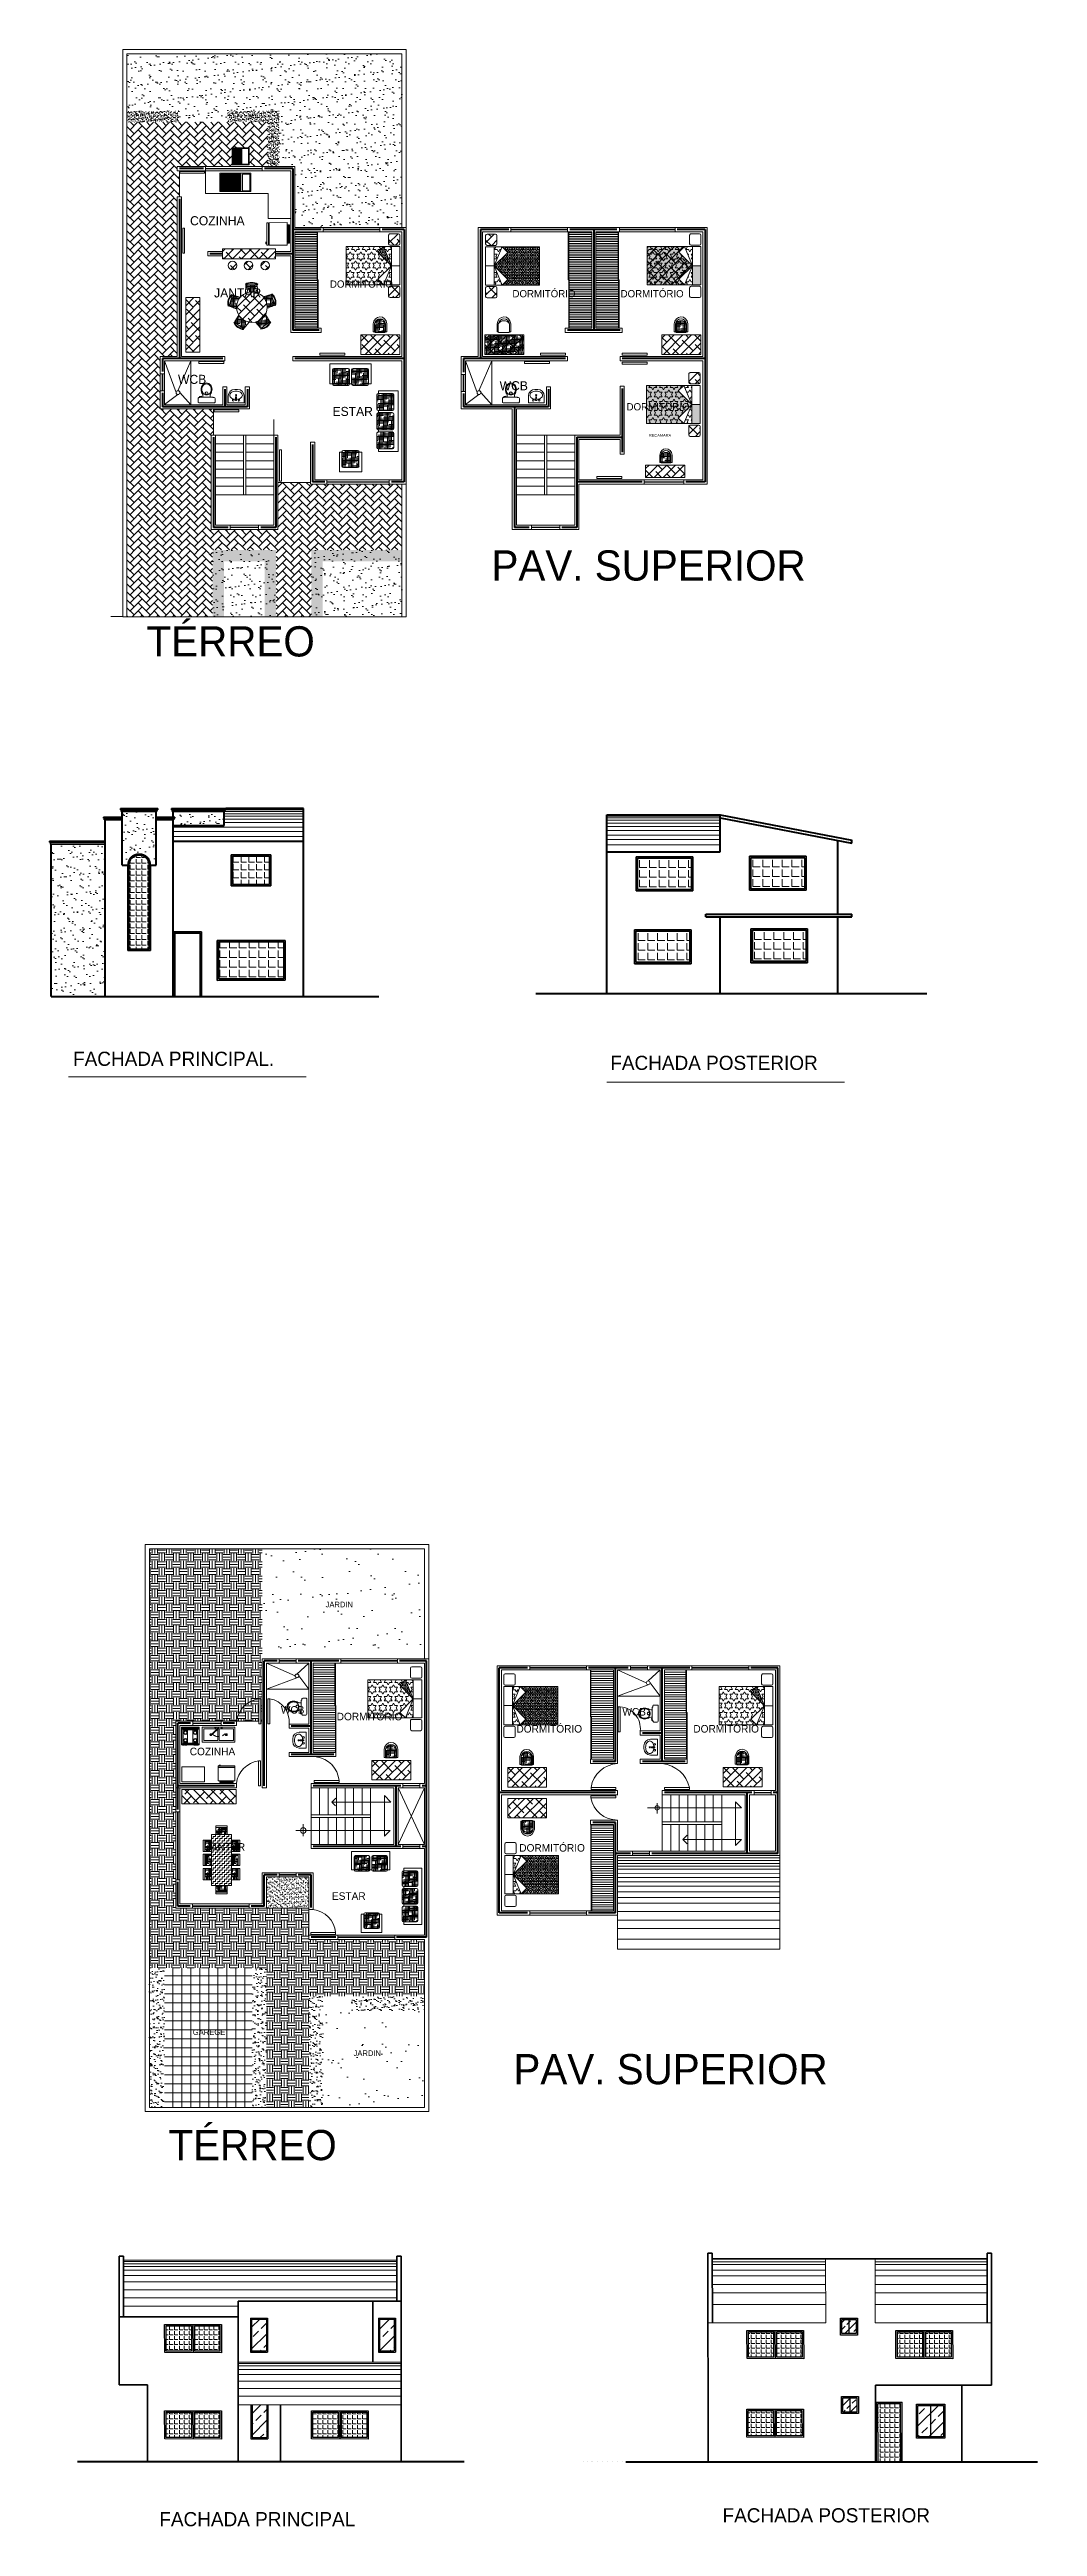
# Model space of a CAD drawing. Header units: millimetres. Extents: x 180.2 to 212.9, y 178.4 to 260.3.
import ezdxf

# ---------------------------------------------------------------- set-up
doc = ezdxf.new("R2010")
doc.units = ezdxf.units.MM
for name, pattern in [('ACAD_ISO04W100', [30, 24, -3, 0, -3]), ('ACAD_ISO05W100', [33, 24, -3, 0, -3, 0, -3]), ('HIDDEN', [0.375, 0.25, -0.125])]:
    doc.linetypes.add(name, pattern=pattern)
for name, color, linetype, lineweight in [('cable', 152, 'Continuous', 13), ('cortes', 15, 'Continuous', 20), ('cotas', 30, 'ACAD_ISO04W100', 13), ('desniveles', 234, 'Continuous', 18), ('eje', 141, 'Continuous', 100), ('ejes', 2, 'Continuous', 100), ('exteriores', 3, 'Continuous', 13), ('fachada  ll', 167, 'Continuous', 25), ('fachada 2', 157, 'Continuous', 35), ('fachada 3', 22, 'Continuous', 50), ('fachada lll', 205, 'Continuous', 35), ('fachadas l', 145, 'Continuous', 15), ('fachda 1', 84, 'Continuous', 13), ('muebles', 6, 'Continuous', 15), ('muros', 1, 'Continuous', 18), ('niveles', 56, 'Continuous', 13), ('pisos', 42, 'Continuous', 5), ('puertas', 5, 'Continuous', 15), ('puertas y ventanas', 177, 'Continuous', 15), ('vegetacion', 110, 'Continuous', 20), ('ventanas', 4, 'Continuous', 15)]:
    doc.layers.add(name, color=color, linetype=linetype, lineweight=lineweight)
pattern_1 = [(0, (51.95597, 4.3868), (0.238379, 0.238379), [0.238379, -0.238379]), (0, (51.95597, 4.47619), (0.238379, 0.238379), [0.238379, -0.238379]), (0, (51.95597, 4.56558), (0.238379, 0.238379), [0.238379, -0.238379]), (90, (51.98577, 4.59538), (-0.238379, 0.238379), [0.238379, -0.238379]), (90, (52.07516, 4.59538), (-0.238379, 0.238379), [0.238379, -0.238379]), (90, (52.16455, 4.59538), (-0.238379, 0.238379), [0.238379, -0.238379])]
pattern_2 = [(37.5, (51.95597, 4.3868), (-0.00750815, 0.22965716), [0, -0.18116804, 0, -0.20262215, 0, -0.19368294]), (7.5, (51.95597, 4.3868), (0.2109388, 0.33637018), [0, -0.09773539, 0, -0.16328961, 0, -0.06257449]), (327.5, (51.80937, 4.3868), (0.37117317, 0.0006744), [0, -0.05959475, 0, -0.2145411, 0, -0.28009533]), (317.5, (51.80937, 4.3868), (0.35829887, 0.1046096), [0, -0.02979738, 0, -0.14064361, 0, -0.16090583])]
pattern_3 = [(37.5, (51.956, 4.3868), (-0.0375407, 1.1482858), [0, -0.9058402, 0, -1.0131108, 0, -0.9684147]), (7.5, (51.956, 4.3868), (1.054694, 1.681851), [0, -0.488677, 0, -0.816448, 0, -0.3128724]), (327.5, (51.223, 4.3868), (1.855866, 0.003372), [0, -0.2979737, 0, -1.0727055, 0, -1.4004766]), (317.5, (51.223, 4.3868), (1.791494, 0.523048), [0, -0.148987, 0, -0.703218, 0, -0.804529])]
pattern_4 = [(0, (52.80224, 6.93044), (0, 0.16388556), [0.1191895, -0.04469606]), (90, (52.80224, 6.93044), (-0.16388556, 1e-17), [0.1191895, -0.04469606])]
pattern_5 = [(0, (51.07259, 6.88839), (0, 0.16388556), [0.1191895, -0.04469606]), (90, (51.07259, 6.88839), (-0.16388556, 1e-17), [0.1191895, -0.04469606])]
pattern_6 = [(0, (137.90045, 78.770634), (0.17596875, 0.043992187), [0.703875, -0.3519375]), (90, (137.90045, 78.770634), (-0.043992188, -0.17596875), [0.703875, -0.3519375])]
pattern_7 = [(45, (137.90045, 78.77063), (-0.14516681, 0.14516681), []), (135, (137.90045, 78.77063), (-0.43550044, 0.14516681), [0.5132422, -0.3079453])]
pattern_8 = [(37.5, (141.96478, 78.770634), (-0.002955963, 0.090416205), [0, -0.071326, 0, -0.0797725, 0, -0.076253125]), (7.5, (141.96478, 78.77063), (0.08304677, 0.132429204), [0, -0.0384785, 0, -0.06428725, 0, -0.024635625]), (327.5, (141.90706, 78.77063), (0.146131107, 0.00026555), [0, -0.0234625, 0, -0.084465, 0, -0.11027375]), (317.5, (141.90706, 78.77063), (0.14106249, 0.04118493), [0, -0.01173125, 0, -0.0553715, 0, -0.06334875])]
pattern_9 = [(37.5, (141.96478, 78.77063), (-0.0147798, 0.452081), [0, -0.35663, 0, -0.3988625, 0, -0.3812656]), (7.5, (141.9648, 78.77063), (0.4152339, 0.662146), [0, -0.1923925, 0, -0.32143625, 0, -0.1231781]), (327.5, (141.6762, 78.77063), (0.7306555, 0.00132776), [0, -0.1173125, 0, -0.422325, 0, -0.55136875]), (317.5, (141.6762, 78.77063), (0.7053125, 0.2059246), [0, -0.05865625, 0, -0.2768575, 0, -0.31674375])]
pattern_10 = [(45, (141.96478, 78.77063), (2e-17, 0.26544789), [0.5631, -0.1877]), (135, (142.0975, 78.90336), (2e-17, 0.26544789), [0.5631, -0.1877])]
pattern_11 = [(0, (141.964777, 78.770634), (0.17596875, 0.043992187), [0.703875, -0.3519375]), (90, (141.964777, 78.770634), (-0.043992188, -0.17596875), [0.703875, -0.3519375])]
pattern_12 = [(0, (137.90045, 78.770634), (0, 0.050797803), [0.029328125, -0.029328125]), (60, (137.90045, 78.770634), (-0.043992188, 0.025398901), [0.029328125, -0.029328125]), (120, (137.915114, 78.796033), (-0.043992188, -0.025398901), [0.029328125, -0.029328125])]
pattern_13 = [(0, (137.90045, 78.77063), (0, 0.15239341), [0.08798437, -0.08798437]), (60, (137.90045, 78.77063), (-0.13197656, 0.0761967), [0.08798437, -0.08798437]), (120, (137.94444, 78.84683), (-0.13197656, -0.0761967), [0.08798437, -0.08798437])]
pattern_14 = [(37.5, (138.52336, 77.9684), (-0.0147798, 0.452081), [0, -0.35663, 0, -0.3988625, 0, -0.3812656]), (7.5, (138.52336, 77.9684), (0.4152339, 0.662146), [0, -0.1923925, 0, -0.32143625, 0, -0.1231781]), (327.5, (138.23477, 77.9684), (0.7306555, 0.0013278), [0, -0.1173125, 0, -0.422325, 0, -0.55136875]), (317.5, (138.23477, 77.9684), (0.7053125, 0.2059246), [0, -0.05865625, 0, -0.2768575, 0, -0.31674375])]

msp = doc.modelspace()

# ---------------------------------------------------------------- texts
for s, height, p in [('COZINHA', 0.3, (184.83, 254.519)), ('DORMITÓRIO', 0.24, (189.462, 252.454)), ('JANTAR', 0.3, (185.627, 252.131)), ('DORMITÓRIO', 0.24, (195.505, 252.135)), ('DORMITÓRIO', 0.24, (199.086, 252.135)), ('WCB', 0.3, (184.431, 249.27)), ('WCB', 0.3, (195.08, 249.058)), ('ESTAR', 0.3, (189.547, 248.208)), ('DORMITÓRIO', 0.24, (199.282, 248.392)), ('PAV. SUPERIOR', 1, (194.81, 242.76)), ('TÉRREO', 1, (183.388, 240.248)), ('WCB', 0.25, (187.837, 205.258)), ('DORMITÓRIO', 0.25, (189.685, 205.039)), ('DORMITÓRIO', 0.25, (195.637, 204.633)), ('WCB', 0.25, (199.145, 205.195)), ('DORMITÓRIO', 0.25, (201.494, 204.633)), ('COZINHA', 0.25, (184.82, 203.882)), ('JANTAR', 0.25, (185.353, 200.723)), ('DORMITÓRIO', 0.25, (195.731, 200.692)), ('ESTAR', 0.25, (189.529, 199.097)), ('PAV. SUPERIOR', 1, (195.537, 192.993)), ('TÉRREO', 1, (184.115, 190.481))]:
    msp.add_text(s, height=height).set_placement(p)
at = {"layer": 'cable', "lineweight": 13, "char_height": 0.46925, "width": 8.6281, "attachment_point": 1}
for s, insert in [('FACHADA PRINCIPAL.', (180.957, 227.167)), ('FACHADA POSTERIOR', (198.744, 227.033))]:
    msp.add_mtext(s, dxfattribs=dict(at, insert=insert))
at = {"layer": 'fachada 3', "char_height": 0.46925, "width": 7.67149, "attachment_point": 1}
for s, insert in [('FACHADA PRINCIPAL', (183.813, 178.834)), ('FACHADA POSTERIOR', (202.461, 178.962))]:
    msp.add_mtext(s, dxfattribs=dict(at, insert=insert))
at = {"layer": 'fachada lll', "char_height": 0.1877, "width": 1.40193, "attachment_point": 1}
for s, insert in [('JARDIN', (189.318, 208.965)), ('GAREGE', (184.922, 194.813)), ('JARDIN', (190.245, 194.115))]:
    msp.add_mtext(s, dxfattribs=dict(at, insert=insert))
at = {"layer": 'fachda 1', "lineweight": 13, "insert": (200.024, 247.612), "char_height": 0.0938, "width": 0.72865, "attachment_point": 1}
msp.add_mtext('RECAMARA', dxfattribs=at)

# ---------------------------------------------------------------- blocks, each defined once
blk = doc.blocks.new('A$C1EAA5CD8')
at = {"layer": 'muebles'}
for p, q in [((0, 1.9), (0, 2.2)), ((0, 0.45), (0, 1.8)), ((0, 1.8), (1.9, 1.8)), ((0.05, 2.25), (0.35, 2.25)), ((0.35, 1.85), (0.05, 1.85)), ((0.3, 1.125), (0.58, 1.8)), ((0.3, 0.45), (0.3, 1.8)), ((0.4, 2.2), (0.4, 1.9)), ((0.58, 1.8), (0.777, 1.602)), ((1.9, 1.8), (1.9, 0.45)), ((0.3, 1.125), (0, 1.125)), ((0.3, 1.125), (0.777, 1.602)), ((0.3, 1.125), (0.58, 0.45)), ((0.3, 1.125), (0.777, 0.648)), ((1.9, 0.45), (0, 0.45)), ((0, 0.05), (0, 0.35)), ((0.05, 0.4), (0.35, 0.4)), ((0.4, 0.35), (0.4, 0.05)), ((0.58, 0.45), (0.777, 0.648)), ((0.35, 0), (0.05, 0))]:
    blk.add_line(p, q, dxfattribs=at)
for centre, start, end in [((0.05, 2.2), 90, 180), ((0.05, 1.9), 180, 270), ((0.35, 2.2), 0, 90), ((0.35, 1.9), 270, 0), ((0.05, 0.35), 90, 180), ((0.05, 0.05), 180, 270), ((0.35, 0.35), 0, 90), ((0.35, 0.05), 270, 0)]:
    blk.add_arc(centre, 0.05, start, end, dxfattribs=at)
blk = doc.blocks.new('mesota')
for p, q in [((89.654, 227.227, -2.89), (90.054, 227.227, -2.89)), ((90.154, 227.227, -2.89), (90.554, 227.227, -2.89)), ((90.654, 227.227, -2.89), (91.054, 227.227, -2.89)), ((89.217, 226.439, -2.89), (89.217, 226.839, -2.89)), ((91.254, 226.989, -2.89), (91.254, 226.289, -2.89)), ((91.492, 226.439, -2.89), (91.492, 226.839, -2.89)), ((89.654, 226.052, -2.89), (90.054, 226.052, -2.89)), ((90.154, 226.052, -2.89), (90.554, 226.052, -2.89)), ((90.654, 226.052, -2.89), (91.054, 226.052, -2.89))]:
    blk.add_line(p, q)
at = {"elevation": -2.89}
for points in [[(89.654, 226.989), (89.654, 227.289), (90.054, 227.289), (90.054, 226.989)], [(90.154, 226.989), (90.154, 227.289), (90.554, 227.289), (90.554, 226.989)], [(91.054, 226.989), (91.054, 227.289), (90.654, 227.289), (90.654, 226.989)], [(89.454, 226.439), (89.154, 226.439), (89.154, 226.839), (89.454, 226.839)], [(91.254, 226.289), (89.454, 226.289), (89.454, 226.989), (91.254, 226.989)], [(89.654, 226.289), (89.654, 225.989), (90.054, 225.989), (90.054, 226.289)], [(90.154, 226.289), (90.154, 225.989), (90.554, 225.989), (90.554, 226.289)], [(91.054, 226.289), (91.054, 225.989), (90.654, 225.989), (90.654, 226.289)], [(91.254, 226.439), (91.554, 226.439), (91.554, 226.839), (91.254, 226.839)]]:
    blk.add_lwpolyline(points, dxfattribs=at)
blk = doc.blocks.new('refri')
for p, q in [((13.98, 4.42), (12.98, 4.42)), ((12.98, 4.42), (12.98, 3.62)), ((13.88, 4.52), (13.08, 4.52)), ((13.08, 4.52), (13.08, 4.42)), ((13.88, 4.49), (13.08, 4.49)), ((13.88, 4.47), (13.08, 4.47)), ((13.88, 4.44), (13.08, 4.44)), ((13.88, 4.42), (13.88, 4.52)), ((13.98, 3.62), (13.98, 4.42)), ((12.98, 3.62), (13.98, 3.62)), ((12.98, 3.59), (13.98, 3.59)), ((12.98, 3.59), (12.98, 3.52)), ((12.98, 3.52), (13.98, 3.52)), ((13, 3.62), (13, 3.59)), ((13.04, 3.52), (13.04, 3.48)), ((13.04, 3.48), (13.13, 3.48)), ((13.95, 3.59), (13.95, 3.62)), ((13.98, 3.52), (13.98, 3.59))]:
    blk.add_line(p, q)
blk = doc.blocks.new('tarja')
for points in [[(616.222, 251.403), (616.222, 250.903), (617.322, 250.903), (617.322, 251.403)], [(616.272, 251.353), (616.272, 250.953), (616.747, 250.953), (616.747, 251.353)], [(616.991, 251.121), (616.977, 251.135), (616.764, 250.939), (616.781, 250.921)]]:
    blk.add_lwpolyline(points, close=True)
blk.add_lwpolyline([(616.815, 250.953), (617.272, 250.953), (617.272, 251.353), (616.797, 251.353), (616.797, 250.97)])
for centre, radius in [((616.51, 251.153), 0.0325), ((616.51, 251.153), 0.0116), ((616.667, 250.926), 0.0198), ((616.878, 250.926), 0.0198), ((617.035, 251.153), 0.0325), ((617.035, 251.153), 0.0116)]:
    blk.add_circle(centre, radius)
at = {"linetype": 'HIDDEN'}
blk.add_arc((616.772, 250.93), 0.29, 43.10085, 136.89915, dxfattribs=at)
blk = doc.blocks.new('A$C240D088B')
for p, q in [((0, 1.446), (0, 0.696)), ((1.5, 1.446), (0, 1.446)), ((1.5, 0.696), (1.5, 1.446)), ((0, 0.696), (1.5, 0.696)), ((0.503, 0.575), (0.549, 0.575)), ((0.503, 0.575), (0.503, 0.264)), ((0.549, 0.569), (0.549, 0.264)), ((0.576, 0.599), (0.955, 0.599)), ((0.981, 0.575), (1.028, 0.575)), ((0.982, 0.569), (0.982, 0.264)), ((1.028, 0.575), (1.028, 0.267)), ((1.5, 0.696), (1.05, 0.696))]:
    blk.add_line(p, q)
for centre, major_axis, start_param, end_param in [((0.765, 0.301), (0, 0.302), 1.693833, 4.600285), ((0.576, 0.569), (0, 0.03), 0, 1.570796), ((0.765, 0.331), (0, 0.256), 1.836941, 4.446244), ((0.765, 0.472), (0, 0.323), 2.270248, 4.012938), ((0.955, 0.569), (0, 0.03), 4.712389, 6.283185)]:
    blk.add_ellipse(centre, major_axis=major_axis, ratio=0.875, start_param=start_param, end_param=end_param)

# ---------------------------------------------------------------- hatches: boundary and pattern name
at = {"layer": 'exteriores'}
h = msp.add_hatch(dxfattribs=at)
h.set_pattern_fill('AR-SAND', color=256, scale=0.234625, style=0)
h.set_pattern_definition(pattern_9)
h.paths.add_polyline_path([(191.846, 260.194), (182.742, 260.194), (182.742, 257.929), (187.389, 257.929), (187.41, 257.929), (187.41, 256.464), (188.303, 256.464), (188.303, 254.446), (191.846, 254.446)])
h = msp.add_hatch(dxfattribs=at)
h.set_pattern_fill('AR-SAND', color=256, scale=0.046925, style=0)
h.set_pattern_definition(pattern_8)
h.paths.add_polyline_path([(184.455, 258.304), (182.742, 258.304), (182.742, 257.929), (184.455, 257.929)])
h = msp.add_hatch(dxfattribs=at)
h.set_pattern_fill('AR-SAND', color=256, scale=0.046925, style=0)
h.set_pattern_definition(pattern_8)
h.paths.add_polyline_path([(187.785, 258.304), (186.076, 258.304), (186.076, 257.929), (187.389, 257.929), (187.41, 257.929), (187.41, 256.464), (187.785, 256.464)])
h = msp.add_hatch(dxfattribs=at)
h.set_pattern_fill('AR-SAND', color=256, scale=0.046925, style=0)
h.set_pattern_definition(pattern_8)
h.paths.add_polyline_path([(187.681, 243.772), (185.577, 243.772), (185.577, 243.396), (187.681, 243.396)])
h.paths.add_polyline_path([(187.681, 243.396), (187.305, 243.396), (187.305, 241.565), (187.681, 241.565)])
h.paths.add_polyline_path([(185.956, 243.396), (185.577, 243.396), (185.577, 241.565), (185.956, 241.565)])
h.paths.add_polyline_path([(191.846, 243.772), (188.85, 243.772), (188.85, 243.396), (191.846, 243.396)])
h.paths.add_polyline_path([(189.225, 243.396), (188.85, 243.396), (188.85, 241.565), (189.225, 241.565)])
h = msp.add_hatch(dxfattribs=at)
h.set_pattern_fill('AR-SAND', color=256, scale=0.234625, style=0)
h.set_pattern_definition(pattern_9)
h.paths.add_polyline_path([(187.681, 243.772), (185.577, 243.772), (185.577, 241.565), (187.681, 241.565)])
h = msp.add_hatch(dxfattribs=at)
h.set_pattern_fill('AR-SAND', color=256, scale=0.234625, style=0)
h.set_pattern_definition(pattern_9)
h.paths.add_polyline_path([(191.846, 243.772), (188.85, 243.772), (188.85, 241.565), (191.846, 241.565)])
at = {"layer": 'fachadas l'}
h = msp.add_hatch(dxfattribs=at)
h.set_pattern_fill('ANGLE', color=256, scale=0.023463, style=0)
h.set_pattern_definition(pattern_5)
h.paths.add_polyline_path([(184.881, 185), (184.036, 185), (184.038, 184.16), (184.882, 184.158)])
h.paths.add_polyline_path([(184.974, 185), (184.976, 184.158), (185.821, 184.156), (185.819, 185)])
h = msp.add_hatch(dxfattribs=at)
h.set_pattern_fill('ANSI33', color=256, scale=0.079772, style=0)
h.set_pattern_definition([(45, (51.0726, 6.8884), (-0.3581887, 0.3581887), []), (45, (51.4308, 6.8884), (-0.3581887, 0.3581887), [0.2532777, -0.12663884])])
h.paths.add_polyline_path([(187.358, 185.218), (186.87, 185.218), (186.87, 184.167), (187.358, 184.167)])
h.paths.add_polyline_path([(191.591, 185.218), (191.103, 185.218), (191.103, 184.167), (191.591, 184.167)])
h.paths.add_polyline_path([(187.371, 182.388), (186.883, 182.388), (186.883, 181.299), (187.371, 181.299)])
h = msp.add_hatch(dxfattribs=at)
h.set_pattern_fill('ANGLE', color=256, scale=0.023463, style=0)
h.set_pattern_definition(pattern_4)
h.paths.add_polyline_path([(203.317, 183.961), (204.162, 183.959), (204.16, 184.801), (203.316, 184.801)])
h.paths.add_polyline_path([(204.256, 183.959), (205.101, 183.957), (205.099, 184.801), (204.254, 184.801)])
h.paths.add_polyline_path([(209.093, 184.801), (208.248, 184.801), (208.25, 183.961), (209.094, 183.959)])
h.paths.add_polyline_path([(209.188, 183.959), (210.033, 183.957), (210.031, 184.801), (209.187, 184.801)])
h.paths.add_polyline_path([(205.093, 181.353), (205.091, 182.196), (204.246, 182.196), (204.248, 181.355)])
h.paths.add_polyline_path([(204.154, 181.355), (204.152, 182.196), (203.308, 182.196), (203.31, 181.357)])
h = msp.add_hatch(dxfattribs=at)
h.set_pattern_fill('ANSI33', color=256, scale=0.051617, style=0)
h.set_pattern_definition([(45, (52.80224, 6.93044), (-0.2317692, 0.2317692), []), (45, (53.034, 6.93044), (-0.2317692, 0.2317692), [0.16388556, -0.08194278])])
h.paths.add_polyline_path([(206.647, 185.208), (206.413, 185.208), (206.412, 184.74), (206.647, 184.74)])
h.paths.add_polyline_path([(206.882, 185.208), (206.647, 185.208), (206.647, 184.74), (206.882, 184.739)])
h.paths.add_polyline_path([(206.676, 182.611), (206.442, 182.611), (206.441, 182.143), (206.676, 182.142)])
h.paths.add_polyline_path([(206.911, 182.611), (206.676, 182.611), (206.676, 182.142), (206.911, 182.142)])
h = msp.add_hatch(dxfattribs=at)
h.set_pattern_fill('ANGLE', color=256, scale=0.023463, style=0)
h.set_pattern_definition(pattern_5)
h.paths.add_polyline_path([(184.881, 182.142), (184.036, 182.142), (184.038, 181.302), (184.882, 181.3)])
h.paths.add_polyline_path([(185.819, 182.142), (184.974, 182.142), (184.976, 181.3), (185.821, 181.298)])
h.paths.add_polyline_path([(189.739, 182.142), (188.895, 182.142), (188.896, 181.302), (189.741, 181.3)])
h.paths.add_polyline_path([(190.678, 182.142), (189.833, 182.142), (189.835, 181.3), (190.679, 181.298)])
h = msp.add_hatch(dxfattribs=at)
h.set_pattern_fill('ANGLE', color=256, scale=0.023463, style=0)
h.set_pattern_definition(pattern_4)
edge = h.paths.add_edge_path()
edge.add_line((207.607, 182.424), (208.357, 182.424))
edge.add_line((207.609, 180.507), (207.607, 182.424))
edge.add_line((208.36, 180.508), (208.357, 182.424))
edge.add_line((197.737, 180.501), (198.112, 180.501))
h = msp.add_hatch(dxfattribs=at)
h.set_pattern_fill('ANSI33', color=256, scale=0.079772, style=0)
h.set_pattern_definition([(45, (52.80224, 6.93044), (-0.3581887, 0.3581887), []), (45, (53.16043, 6.93044), (-0.3581887, 0.3581887), [0.2532777, -0.12663884])])
h.paths.add_polyline_path([(209.353, 182.36), (208.931, 182.36), (208.932, 181.328), (209.354, 181.328)])
h.paths.add_polyline_path([(209.776, 182.36), (209.353, 182.36), (209.354, 181.328), (209.776, 181.327)])
at = {"layer": 'fachda 1', "linetype": 'Continuous'}
h = msp.add_hatch(dxfattribs=at)
h.set_pattern_fill('AR-SAND', color=256, scale=0.234625, style=0)
h.set_pattern_definition(pattern_14)
h.paths.add_polyline_path([(183.706, 234.839), (183.706, 235.12), (182.58, 235.12), (182.58, 233.337), (182.767, 233.337, -0.993697), (183.518, 233.337), (183.706, 233.337)])
h.paths.add_polyline_path([(184.269, 235.12), (184.269, 234.933), (184.325, 234.933), (184.325, 234.895), (184.297, 234.895), (184.297, 234.839), (184.269, 234.839), (184.269, 234.651), (185.958, 234.651), (185.958, 235.12)])
h = msp.add_hatch(dxfattribs=at)
h.set_pattern_fill('AR-SAND', color=256, scale=0.234625, style=0)
h.set_pattern_definition(pattern_14)
h.paths.add_polyline_path([(182.017, 234.041), (180.233, 234.041), (180.233, 228.992), (182.017, 228.992)])
h = msp.add_hatch(dxfattribs=at)
h.set_pattern_fill('ANGLE', color=256, scale=1.173125, style=0)
h.set_pattern_definition([(0, (123.57943, 79.7041), (0, 0.3226094), [0.234625, -0.0879844]), (90, (123.57943, 79.7041), (-0.3226094, 2e-17), [0.234625, -0.0879844])])
h.paths.add_polyline_path([(199.645, 232.541), (201.428, 232.541), (201.428, 233.571), (199.645, 233.571)])
h = msp.add_hatch(dxfattribs=at)
h.set_pattern_fill('ANGLE', color=256, scale=1.173125, style=0)
h.set_pattern_definition([(0, (127.3315, 79.7224), (0, 0.3226094), [0.234625, -0.0879844]), (90, (127.3315, 79.7224), (-0.3226094, 2e-17), [0.234625, -0.0879844])])
h.paths.add_polyline_path([(203.397, 232.559), (205.18, 232.559), (205.18, 233.589), (203.397, 233.589)])
h = msp.add_hatch(dxfattribs=at)
h.set_pattern_fill('ANGLE', color=256, scale=1.173125, style=0)
h.set_pattern_definition([(0, (127.38198, 77.32212), (0, 0.3226094), [0.234625, -0.0879844]), (90, (127.38198, 77.32212), (-0.3226094, 2e-17), [0.234625, -0.0879844])])
h.paths.add_polyline_path([(203.447, 230.159), (205.231, 230.159), (205.231, 231.189), (203.447, 231.189)])
h = msp.add_hatch(dxfattribs=at)
h.set_pattern_fill('ANGLE', color=256, scale=1.173125, style=0)
h.set_pattern_definition([(0, (130.3275, 75.1107), (0, 0.3226094), [0.234625, -0.0879844]), (90, (130.3275, 75.1107), (-0.3226094, 2e-17), [0.234625, -0.0879844])])
h.paths.add_polyline_path([(185.774, 230.8), (185.778, 229.574), (187.936, 229.58), (187.933, 230.8)])
h = msp.add_hatch(dxfattribs=at)
h.set_pattern_fill('ANGLE', color=256, scale=1.173125, style=0)
h.set_pattern_definition([(0, (123.52903, 77.29055), (0, 0.3226094), [0.234625, -0.0879844]), (90, (123.52903, 77.29055), (-0.3226094, 2e-17), [0.234625, -0.0879844])])
h.paths.add_polyline_path([(199.594, 230.127), (201.378, 230.127), (201.378, 231.158), (199.594, 231.158)])
at = {"layer": 'muebles'}
h = msp.add_hatch(dxfattribs=at)
h.set_pattern_fill('LINE', color=256, scale=0.46925, style=0)
h.set_pattern_definition([(0, (141.96478, 78.770634), (0, 0.05865625), [])])
h.paths.add_polyline_path([(189.035, 254.305), (188.303, 254.305), (188.303, 251.114), (189.054, 251.114), (189.054, 252.71), (189.035, 252.71)])
at = {"layer": 'muebles', "linetype": 'Continuous'}
h = msp.add_hatch(dxfattribs=at)
h.set_pattern_fill('ANSI38', color=256, scale=1.642375, style=0)
h.set_pattern_definition(pattern_7)
h.paths.add_polyline_path([(194.617, 253.9, 0.414214), (194.664, 253.853), (194.945, 253.853, 0.414214), (194.992, 253.9), (194.992, 254.182, 0.414214), (194.945, 254.229), (194.664, 254.229, 0.414214), (194.617, 254.182)])
h.paths.add_polyline_path([(194.945, 252.117, 0.414214), (194.992, 252.164), (194.992, 252.445, 0.414214), (194.945, 252.492), (194.664, 252.492, 0.414214), (194.617, 252.445), (194.617, 252.164, 0.414214), (194.664, 252.117)])
h.paths.add_polyline_path([(195.88, 250.246), (195.88, 250.891), (194.59, 250.891), (194.59, 250.246)])
h = msp.add_hatch(dxfattribs=at)
h.set_pattern_fill('LINE', color=256, scale=0.46925, style=0)
h.set_pattern_definition([(0, (137.90045, 78.770634), (0, 0.05865625), [])])
h.paths.add_polyline_path([(199.001, 254.305), (198.269, 254.305), (198.269, 251.114), (199.02, 251.114), (199.02, 252.71), (199.001, 252.71)])
h.paths.add_polyline_path([(198.128, 253.508), (198.128, 254.305), (197.368, 254.305), (197.368, 252.71), (197.387, 252.71), (197.387, 251.114), (198.128, 251.114)])
h = msp.add_hatch(dxfattribs=at)
h.set_pattern_fill('STARS', color=256, scale=0.703875, style=0)
h.set_pattern_definition([(0, (141.96478, 78.77063), (0, 0.15239341), [0.08798437, -0.08798437]), (60, (141.96478, 78.77063), (-0.13197656, 0.0761967), [0.08798437, -0.08798437]), (120, (142.00877, 78.84683), (-0.13197656, -0.0761967), [0.08798437, -0.08798437])])
h.paths.add_polyline_path([(191.499, 253.181), (191.051, 253.629), (191.236, 253.814), (189.997, 253.814), (189.997, 252.547), (191.236, 252.547), (191.051, 252.733)])
h.paths.add_polyline_path([(191.499, 253.814), (191.236, 253.814), (191.499, 253.181)])
h.paths.add_polyline_path([(191.499, 253.181), (191.236, 252.547), (191.499, 252.547)])
h = msp.add_hatch(dxfattribs=at)
h.set_pattern_fill('STARS', color=256, scale=0.234625, style=0)
h.set_pattern_definition([(0, (141.964777, 78.770634), (0, 0.050797803), [0.029328125, -0.029328125]), (60, (141.964777, 78.770634), (-0.043992188, 0.025398901), [0.029328125, -0.029328125]), (120, (141.97944, 78.796033), (-0.043992188, -0.025398901), [0.029328125, -0.029328125])])
h.paths.add_polyline_path([(191.236, 253.814), (191.051, 253.629), (191.499, 253.181)])
h = msp.add_hatch(dxfattribs=at)
h.set_pattern_fill('STARS', color=256, scale=0.234625, style=0)
h.set_pattern_definition(pattern_12)
h.paths.add_polyline_path([(196.4, 253.806), (195.161, 253.806), (195.346, 253.621), (194.898, 253.173), (195.346, 252.725), (195.161, 252.539), (196.4, 252.539)])
h = msp.add_hatch(dxfattribs=at)
h.set_pattern_fill('STARS', color=256, scale=0.703875, style=0)
h.set_pattern_definition(pattern_13)
h.paths.add_polyline_path([(195.346, 253.621), (194.898, 253.173), (195.346, 252.725), (195.161, 252.539), (196.4, 252.539), (196.4, 253.806), (195.161, 253.806)])
h.paths.add_polyline_path([(194.898, 253.173), (195.161, 253.806), (194.898, 253.806)])
h.paths.add_polyline_path([(194.898, 252.539), (195.161, 252.539), (194.898, 253.173)])
h = msp.add_hatch(dxfattribs=at)
h.set_pattern_fill('STARS', color=256, scale=0.234625, style=0)
h.set_pattern_definition(pattern_12)
h.paths.add_polyline_path([(199.963, 252.547), (201.203, 252.547), (201.017, 252.733), (201.465, 253.181), (201.017, 253.629), (201.203, 253.814), (199.963, 253.814)])
h.paths.add_polyline_path([(201.465, 252.547), (201.746, 252.547), (201.746, 253.181), (201.465, 253.181)])
h.paths.add_polyline_path([(199.938, 247.953), (201.177, 247.953), (200.992, 248.139), (201.44, 248.587), (200.992, 249.035), (201.177, 249.22), (199.938, 249.22)])
h.paths.add_polyline_path([(201.44, 247.953), (201.721, 247.953), (201.721, 248.587), (201.44, 248.587)])
h = msp.add_hatch(dxfattribs=at)
h.set_pattern_fill('STARS', color=256, scale=0.703875, style=0)
h.set_pattern_definition(pattern_13)
h.paths.add_polyline_path([(201.017, 252.733), (201.465, 253.181), (201.017, 253.629), (201.203, 253.814), (199.963, 253.814), (199.963, 252.547), (201.203, 252.547)])
h.paths.add_polyline_path([(201.465, 253.181), (201.203, 252.547), (201.465, 252.547)])
h.paths.add_polyline_path([(201.203, 253.814), (201.465, 253.181), (201.465, 253.814)], flags=16)
h.paths.add_polyline_path([(200.992, 249.035), (201.177, 249.22), (199.938, 249.22), (199.938, 247.953), (201.177, 247.953), (200.992, 248.139), (201.44, 248.587)])
h.paths.add_polyline_path([(201.44, 249.22), (201.177, 249.22), (201.44, 248.587)], flags=17)
h.paths.add_polyline_path([(201.44, 248.587), (201.177, 247.953), (201.44, 247.953)])
h = msp.add_hatch(dxfattribs=at)
h.set_pattern_fill('ANSI38', color=256, scale=1.642375, style=0)
h.set_pattern_definition(pattern_7)
h.paths.add_polyline_path([(199.963, 252.547), (201.203, 252.547), (201.017, 252.733), (201.465, 253.181), (201.017, 253.629), (201.203, 253.814), (199.963, 253.814)])
h.paths.add_polyline_path([(201.744, 250.891), (200.454, 250.891), (200.454, 250.246), (201.744, 250.246)])
at = {"layer": 'muebles'}
h = msp.add_hatch(dxfattribs=at)
h.set_pattern_fill('HOUND', color=256, scale=0.703875, style=0)
h.set_pattern_definition(pattern_11)
h.paths.add_polyline_path([(187.057, 252.531), (187.037, 252.549), (186.699, 252.549), (186.68, 252.531), (186.665, 252.269, -0.209109), (187.071, 252.279)])
h.paths.add_polyline_path([(187.527, 252.21), (187.504, 252.223), (187.25, 252.156, -0.190065), (187.386, 251.81, -0.018316), (187.385, 251.772), (187.62, 251.864), (187.632, 251.888)])
h.paths.add_polyline_path([(186.493, 252.137), (186.249, 252.201), (186.225, 252.188), (186.12, 251.867), (186.132, 251.842), (186.377, 251.747, -0.030755), (186.373, 251.81, -0.177215)])
h.paths.add_polyline_path([(186.783, 251.312, -0.209109), (186.449, 251.543), (186.312, 251.331), (186.317, 251.304), (186.591, 251.105), (186.618, 251.109)])
h.paths.add_polyline_path([(187.465, 251.344), (187.323, 251.564, -0.209109), (187.001, 251.317), (187.16, 251.122), (187.187, 251.118), (187.46, 251.317)])
h = msp.add_hatch(dxfattribs=at)
h.set_pattern_fill('HOUND', color=256, scale=0.703875, style=0)
h.set_pattern_definition(pattern_11)
edge = h.paths.add_edge_path()
edge.add_ellipse((191.12, 251.083), major_axis=(0, -0.278), ratio=0.875, start_angle=130.0756, end_angle=229.9244)
edge.add_line((190.934, 251.262), (190.934, 251))
edge.add_ellipse((190.956, 251), major_axis=(0, -0.0258), ratio=0.875, start_angle=270, end_angle=360)
edge.add_line((190.956, 250.974), (191.283, 250.974))
edge.add_ellipse((191.283, 251), major_axis=(0, -0.0258), ratio=0.875, start_angle=0, end_angle=90)
edge.add_line((191.306, 251), (191.306, 251.262))
edge = h.paths.add_edge_path()
edge.add_ellipse((191.12, 251.204), major_axis=(0, -0.22), ratio=0.875, start_angle=105.24898, end_angle=254.75102)
edge.add_ellipse((191.12, 251.083), major_axis=(0, -0.278), ratio=0.875, start_angle=130.0756, end_angle=229.9244, ccw=False)
at = {"layer": 'muebles', "linetype": 'Continuous'}
h = msp.add_hatch(dxfattribs=at)
h.set_pattern_fill('HOUND', color=256, scale=0.703875, style=0)
h.set_pattern_definition(pattern_6)
h.paths.add_polyline_path([(195.88, 250.246), (195.88, 250.891), (194.59, 250.891), (194.59, 250.246)])
edge = h.paths.add_edge_path()
edge.add_ellipse((201.086, 251.083), major_axis=(0, -0.278), ratio=0.875, start_angle=130.0756, end_angle=229.9244)
edge.add_line((200.9, 251.262), (200.9, 251))
edge.add_ellipse((200.923, 251), major_axis=(0, -0.0258), ratio=0.875, start_angle=270, end_angle=360)
edge.add_line((200.923, 250.974), (201.249, 250.974))
edge.add_ellipse((201.249, 251), major_axis=(0, -0.0258), ratio=0.875, start_angle=0, end_angle=90)
edge.add_line((201.272, 251), (201.272, 251.262))
at = {"layer": 'muebles'}
h = msp.add_hatch(dxfattribs=at)
h.set_pattern_fill('HOUND', color=256, scale=0.703875, style=0)
h.set_pattern_definition(pattern_11)
h.paths.add_polyline_path([(190.742, 249.736, 0.414214), (190.695, 249.783), (190.226, 249.783, 0.414214), (190.179, 249.736), (190.179, 249.266, 0.414214), (190.226, 249.22), (190.58, 249.22), (190.695, 249.22, 0.414214), (190.742, 249.266)])
h.paths.add_polyline_path([(190.111, 249.736, 0.414214), (190.064, 249.783), (189.595, 249.783, 0.414214), (189.548, 249.736), (189.548, 249.266, 0.414214), (189.595, 249.22), (189.949, 249.22), (190.064, 249.22, 0.414214), (190.111, 249.266)])
h.paths.add_polyline_path([(190.423, 247.018, 0.414214), (190.377, 247.065), (190.023, 247.065), (189.907, 247.065, 0.414214), (189.86, 247.018), (189.86, 246.549, 0.414214), (189.907, 246.502), (190.377, 246.502, 0.414214), (190.423, 246.549)])
h.paths.add_polyline_path([(191.578, 248.905, 0.414214), (191.531, 248.952), (191.061, 248.952, 0.414214), (191.014, 248.905), (191.014, 248.551), (191.014, 248.436, 0.414214), (191.061, 248.389), (191.531, 248.389, 0.414214), (191.578, 248.436)])
h.paths.add_polyline_path([(191.578, 248.27, 0.414214), (191.531, 248.317), (191.061, 248.317, 0.414214), (191.014, 248.27), (191.014, 247.916), (191.014, 247.8, 0.414214), (191.061, 247.753), (191.531, 247.753, 0.414214), (191.578, 247.8)])
h.paths.add_polyline_path([(191.578, 247.631, 0.414214), (191.531, 247.678), (191.061, 247.678, 0.414214), (191.014, 247.631), (191.014, 247.277), (191.014, 247.162, 0.414214), (191.061, 247.115), (191.531, 247.115, 0.414214), (191.578, 247.162)])
at = {"layer": 'muebles', "linetype": 'Continuous'}
h = msp.add_hatch(dxfattribs=at)
h.set_pattern_fill('HOUND', color=256, scale=0.703875, style=0)
h.set_pattern_definition(pattern_6)
edge = h.paths.add_edge_path()
edge.add_ellipse((200.586, 246.754), major_axis=(0, -0.25), ratio=0.875, start_angle=130.0756, end_angle=229.9244)
edge.add_line((200.418, 246.915), (200.418, 246.679))
edge.add_ellipse((200.439, 246.679), major_axis=(0, -0.0232), ratio=0.875, start_angle=270, end_angle=360)
edge.add_line((200.439, 246.655), (200.733, 246.655))
edge.add_ellipse((200.733, 246.679), major_axis=(0, -0.0232), ratio=0.875, start_angle=0, end_angle=90)
edge.add_line((200.753, 246.679), (200.753, 246.915))
at = {"layer": 'muebles'}
h = msp.add_hatch(dxfattribs=at)
h.set_pattern_fill('LINE', color=256, scale=0.023463, style=0)
h.set_pattern_definition([(0, (51.95597, 4.386796), (0, 0.074493437), [])])
h.paths.add_polyline_path([(189.623, 206.934), (188.907, 206.934), (188.908, 203.978), (189.642, 203.978), (189.642, 205.526), (189.623, 205.526)])
h = msp.add_hatch(dxfattribs=at)
h.set_pattern_fill('LINE', color=256, scale=0.023463, angle=180, style=0)
h.set_pattern_definition([(180, (335.78956, 406.292795), (-9e-18, -0.074493437), [])])
h.paths.add_polyline_path([(198.123, 203.746), (198.839, 203.746), (198.838, 206.702), (198.103, 206.702), (198.104, 205.153), (198.122, 205.153)])
h = msp.add_hatch(dxfattribs=at)
h.set_pattern_fill('LINE', color=256, scale=0.023463, style=0)
h.set_pattern_definition([(0, (63.58348, 4.1575), (0, 0.074493437), [])])
h.paths.add_polyline_path([(201.25, 206.705), (200.534, 206.705), (200.535, 203.748), (201.27, 203.748), (201.269, 205.297), (201.251, 205.297)])
at = {"layer": 'muebles', "linetype": 'Continuous'}
h = msp.add_hatch(dxfattribs=at)
h.set_pattern_fill('STARS', color=256, scale=0.703875, style=0)
h.set_pattern_definition([(0, (142.68761, 31.34), (0, 0.15239341), [0.08798437, -0.08798437]), (60, (142.68761, 31.34), (-0.13197656, 0.0761967), [0.08798437, -0.08798437]), (120, (142.7316, 31.4162), (-0.13197656, -0.0761967), [0.08798437, -0.08798437])])
h.paths.add_polyline_path([(191.959, 205.117), (191.774, 205.302), (192.222, 205.75), (191.774, 206.198), (191.959, 206.384), (190.72, 206.384), (190.72, 205.117)])
h.paths.add_polyline_path([(192.222, 205.75), (192.222, 206.384), (191.959, 206.384)], flags=16)
h.paths.add_polyline_path([(192.222, 205.75), (191.959, 205.117), (192.222, 205.117)], flags=16)
h = msp.add_hatch(dxfattribs=at)
h.set_pattern_fill('STARS', color=256, scale=0.234625, style=0)
h.set_pattern_definition([(0, (142.68761, 31.34), (0, 0.050797803), [0.029328125, -0.029328125]), (60, (142.68761, 31.34), (-0.043992188, 0.025398901), [0.029328125, -0.029328125]), (120, (142.702273, 31.365397), (-0.043992188, -0.025398901), [0.029328125, -0.029328125])])
h.paths.add_polyline_path([(191.959, 206.384), (191.774, 206.198), (192.222, 205.75)])
h = msp.add_hatch(dxfattribs=at)
h.set_pattern_fill('STARS', color=256, scale=0.234625, angle=180, style=0)
h.set_pattern_definition([(180, (245.03678, 379.9336), (-6e-18, -0.050797803), [0.029328125, -0.029328125]), (240, (245.03678, 379.9336), (0.043992188, -0.025398901), [0.029328125, -0.029328125]), (300, (245.022116, 379.9082), (0.043992188, 0.025398901), [0.029328125, -0.029328125])])
h.paths.add_polyline_path([(197.004, 206.157), (195.765, 206.157), (195.951, 205.971), (195.503, 205.523), (195.951, 205.076), (195.765, 204.89), (197.004, 204.89)])
h = msp.add_hatch(dxfattribs=at)
h.set_pattern_fill('STARS', color=256, scale=0.703875, angle=180, style=0)
h.set_pattern_definition([(180, (245.03678, 379.9336), (-2e-17, -0.15239341), [0.08798437, -0.08798437]), (240, (245.03678, 379.9336), (0.13197656, -0.0761967), [0.08798437, -0.08798437]), (300, (244.99279, 379.8574), (0.13197656, 0.0761967), [0.08798437, -0.08798437])])
h.paths.add_polyline_path([(195.765, 206.157), (195.951, 205.971), (195.503, 205.523), (195.951, 205.076), (195.765, 204.89), (197.004, 204.89), (197.004, 206.157)])
h.paths.add_polyline_path([(195.503, 205.523), (195.503, 204.89), (195.765, 204.89)], flags=16)
h.paths.add_polyline_path([(195.503, 205.523), (195.765, 206.157), (195.503, 206.157)])
h = msp.add_hatch(dxfattribs=at)
h.set_pattern_fill('STARS', color=256, scale=0.703875, style=0)
h.set_pattern_definition([(0, (154.31512, 31.1107), (0, 0.15239341), [0.08798437, -0.08798437]), (60, (154.31512, 31.1107), (-0.13197656, 0.0761967), [0.08798437, -0.08798437]), (120, (154.35911, 31.1869), (-0.13197656, -0.0761967), [0.08798437, -0.08798437])])
h.paths.add_polyline_path([(203.587, 204.887), (203.401, 205.073), (203.849, 205.521), (203.401, 205.969), (203.587, 206.154), (202.347, 206.154), (202.347, 204.887)])
h.paths.add_polyline_path([(203.849, 205.521), (203.849, 206.154), (203.587, 206.154)], flags=16)
h.paths.add_polyline_path([(203.849, 205.521), (203.587, 204.887), (203.849, 204.887)], flags=16)
h = msp.add_hatch(dxfattribs=at)
h.set_pattern_fill('STARS', color=256, scale=0.234625, style=0)
h.set_pattern_definition([(0, (154.31512, 31.1107), (0, 0.050797803), [0.029328125, -0.029328125]), (60, (154.31512, 31.1107), (-0.043992188, 0.025398901), [0.029328125, -0.029328125]), (120, (154.329783, 31.1361), (-0.043992188, -0.025398901), [0.029328125, -0.029328125])])
h.paths.add_polyline_path([(203.587, 206.154), (203.401, 205.969), (203.849, 205.521)])
at = {"layer": 'muebles'}
h = msp.add_hatch(dxfattribs=at)
h.set_pattern_fill('HOUND', color=256, scale=0.703875, style=0)
h.set_pattern_definition([(0, (142.32684, 31.589394), (0.17596875, 0.043992187), [0.703875, -0.3519375]), (90, (142.32684, 31.589394), (-0.043992188, -0.17596875), [0.703875, -0.3519375])])
edge = h.paths.add_edge_path()
edge.add_ellipse((191.482, 203.902), major_axis=(0, -0.278), ratio=0.875, start_angle=130.0756, end_angle=229.9244)
edge.add_line((191.296, 204.081), (191.296, 203.819))
edge.add_ellipse((191.319, 203.819), major_axis=(0, -0.0258), ratio=0.875, start_angle=270, end_angle=360)
edge.add_line((191.319, 203.793), (191.645, 203.793))
edge.add_ellipse((191.645, 203.819), major_axis=(0, -0.0258), ratio=0.875, start_angle=0, end_angle=90)
edge.add_line((191.668, 203.819), (191.668, 204.081))
edge = h.paths.add_edge_path()
edge.add_ellipse((191.482, 203.902), major_axis=(0, -0.278), ratio=0.875, start_angle=130.0756, end_angle=229.9244, ccw=False)
edge.add_ellipse((191.482, 204.023), major_axis=(0, -0.22), ratio=0.875, start_angle=105.24898, end_angle=254.75102)
h = msp.add_hatch(dxfattribs=at)
h.set_pattern_fill('HOUND', color=256, scale=0.703875, style=0)
h.set_pattern_definition([(0, (146.82335, 31.35537), (0.17596875, 0.043992187), [0.703875, -0.3519375]), (90, (146.82335, 31.35537), (-0.043992188, -0.17596875), [0.703875, -0.3519375])])
edge = h.paths.add_edge_path()
edge.add_ellipse((195.978, 203.668), major_axis=(0, -0.278), ratio=0.875, start_angle=130.0756, end_angle=229.9244)
edge.add_line((195.792, 203.847), (195.792, 203.585))
edge.add_ellipse((195.815, 203.585), major_axis=(0, -0.0258), ratio=0.875, start_angle=270, end_angle=360)
edge.add_line((195.815, 203.559), (196.142, 203.559))
edge.add_ellipse((196.142, 203.585), major_axis=(0, -0.0258), ratio=0.875, start_angle=0, end_angle=90)
edge.add_line((196.164, 203.585), (196.164, 203.847))
edge = h.paths.add_edge_path()
edge.add_ellipse((195.978, 203.668), major_axis=(0, -0.278), ratio=0.875, start_angle=130.0756, end_angle=229.9244, ccw=False)
edge.add_ellipse((195.978, 203.789), major_axis=(0, -0.22), ratio=0.875, start_angle=105.24898, end_angle=254.75102)
h = msp.add_hatch(dxfattribs=at)
h.set_pattern_fill('HOUND', color=256, scale=0.703875, style=0)
h.set_pattern_definition([(0, (153.95435, 31.360098), (0.17596875, 0.043992187), [0.703875, -0.3519375]), (90, (153.95435, 31.360098), (-0.043992188, -0.17596875), [0.703875, -0.3519375])])
edge = h.paths.add_edge_path()
edge.add_ellipse((203.109, 203.673), major_axis=(0, -0.278), ratio=0.875, start_angle=130.0756, end_angle=229.9244)
edge.add_line((202.923, 203.852), (202.923, 203.589))
edge.add_ellipse((202.946, 203.589), major_axis=(0, -0.0258), ratio=0.875, start_angle=270, end_angle=360)
edge.add_line((202.946, 203.564), (203.273, 203.564))
edge.add_ellipse((203.273, 203.589), major_axis=(0, -0.0258), ratio=0.875, start_angle=0, end_angle=90)
edge.add_line((203.295, 203.589), (203.295, 203.852))
edge = h.paths.add_edge_path()
edge.add_ellipse((203.109, 203.673), major_axis=(0, -0.278), ratio=0.875, start_angle=130.0756, end_angle=229.9244, ccw=False)
edge.add_ellipse((203.109, 203.794), major_axis=(0, -0.22), ratio=0.875, start_angle=105.24898, end_angle=254.75102)
h = msp.add_hatch(dxfattribs=at)
h.set_pattern_fill('HOUND', color=256, scale=0.703875, angle=180, style=0)
h.set_pattern_definition([(180, (245.16044, 373.927086), (-0.17596875, -0.043992187), [0.703875, -0.3519375]), (270, (245.16044, 373.927086), (0.043992188, 0.17596875), [0.703875, -0.3519375])])
edge = h.paths.add_edge_path()
edge.add_ellipse((196.005, 201.614), major_axis=(0, 0.278), ratio=0.875, start_angle=130.0756, end_angle=229.9244)
edge.add_line((196.191, 201.435), (196.191, 201.698))
edge.add_ellipse((196.169, 201.698), major_axis=(0, 0.0258), ratio=0.875, start_angle=270, end_angle=360)
edge.add_line((196.169, 201.724), (195.842, 201.724))
edge.add_ellipse((195.842, 201.698), major_axis=(0, 0.0258), ratio=0.875, start_angle=0, end_angle=90)
edge.add_line((195.819, 201.698), (195.819, 201.435))
edge = h.paths.add_edge_path()
edge.add_ellipse((196.005, 201.614), major_axis=(0, 0.278), ratio=0.875, start_angle=130.0756, end_angle=229.9244, ccw=False)
edge.add_ellipse((196.005, 201.493), major_axis=(0, 0.22), ratio=0.875, start_angle=105.24898, end_angle=254.75102)
h = msp.add_hatch(dxfattribs=at)
h.set_pattern_fill('HOUND', color=256, scale=0.023463, style=0)
h.set_pattern_definition([(0, (51.95597, 4.386796), (0.148986875, 0.037246719), [0.5959475, -0.29797375]), (90, (51.95597, 4.386796), (-0.037246719, -0.148986875), [0.5959475, -0.29797375])])
h.paths.add_polyline_path([(186.058, 201.487), (185.683, 201.487), (185.683, 201.264), (186.058, 201.264)])
h.paths.add_polyline_path([(185.542, 201.076), (185.319, 201.076), (185.319, 200.701), (185.542, 200.701)])
h.paths.add_polyline_path([(185.542, 200.607), (185.319, 200.607), (185.319, 200.231), (185.542, 200.231)])
h.paths.add_polyline_path([(185.542, 200.138), (185.319, 200.138), (185.319, 199.762), (185.542, 199.762)])
h.paths.add_polyline_path([(186.058, 199.575), (185.683, 199.575), (185.683, 199.352), (186.058, 199.352)])
h.paths.add_polyline_path([(186.422, 200.138), (186.199, 200.138), (186.199, 199.762), (186.422, 199.762)])
h.paths.add_polyline_path([(186.422, 200.607), (186.199, 200.607), (186.199, 200.231), (186.422, 200.231)])
h.paths.add_polyline_path([(186.422, 201.076), (186.199, 201.076), (186.199, 200.701), (186.422, 200.701)])
h = msp.add_hatch(dxfattribs=at)
h.set_pattern_fill('ZIGZAG', color=256, scale=0.023463, style=0)
h.set_pattern_definition([(0, (51.95597, 4.386796), (0.074493437, 0.074493437), [0.074493437, -0.074493437]), (90, (52.03046, 4.386796), (-0.074493437, 0.074493437), [0.074493437, -0.074493437])])
h.paths.add_polyline_path([(186.199, 201.264), (185.542, 201.264), (185.542, 199.575), (186.199, 199.575)])
at = {"layer": 'muebles', "linetype": 'Continuous'}
h = msp.add_hatch(dxfattribs=at)
h.set_pattern_fill('STARS', color=256, scale=0.703875, angle=180, style=0)
h.set_pattern_definition([(180, (245.06509, 374.34397), (-2e-17, -0.15239341), [0.08798437, -0.08798437]), (240, (245.06509, 374.34397), (0.13197656, -0.0761967), [0.08798437, -0.08798437]), (300, (245.0211, 374.26777), (0.13197656, 0.0761967), [0.08798437, -0.08798437])])
h.paths.add_polyline_path([(195.794, 200.567), (195.979, 200.382), (195.531, 199.934), (195.979, 199.486), (195.794, 199.3), (197.033, 199.3), (197.033, 200.567)])
h.paths.add_polyline_path([(195.531, 199.934), (195.531, 199.3), (195.794, 199.3)], flags=16)
h.paths.add_polyline_path([(195.531, 199.934), (195.794, 200.567), (195.531, 200.567)])
h = msp.add_hatch(dxfattribs=at)
h.set_pattern_fill('STARS', color=256, scale=0.234625, angle=180, style=0)
h.set_pattern_definition([(180, (245.06509, 374.34397), (-6e-18, -0.050797803), [0.029328125, -0.029328125]), (240, (245.06509, 374.34397), (0.043992188, -0.025398901), [0.029328125, -0.029328125]), (300, (245.05043, 374.31857), (0.043992188, 0.025398901), [0.029328125, -0.029328125])])
h.paths.add_polyline_path([(197.033, 200.567), (195.794, 200.567), (195.979, 200.382), (195.531, 199.934), (195.979, 199.486), (195.794, 199.3), (197.033, 199.3)])
at = {"layer": 'pisos'}
h = msp.add_hatch(dxfattribs=at)
h.set_pattern_fill('AR-HBONE', color=256, scale=0.046925, style=0)
h.set_pattern_definition(pattern_10)
h.paths.add_polyline_path([(185.534, 247.572), (185.605, 247.572), (185.605, 248.44), (183.845, 248.44), (183.845, 250.176), (182.742, 250.176), (182.742, 243.772), (185.544, 243.772), (185.544, 244.451), (185.534, 244.451)])
h = msp.add_hatch(dxfattribs=at)
h.set_pattern_fill('AR-HBONE', color=256, scale=0.046925, style=0)
h.set_pattern_definition(pattern_10)
h.paths.add_polyline_path([(191.846, 245.953), (188.819, 245.953), (188.819, 246.011), (187.74, 246.011), (187.74, 244.451), (185.544, 244.451), (185.544, 243.772), (191.846, 243.772)])
h = msp.add_hatch(dxfattribs=at)
h.set_pattern_fill('AR-HBONE', color=256, scale=0.046925, style=0)
h.set_pattern_definition(pattern_10)
h.paths.add_polyline_path([(185.577, 243.772), (182.742, 243.772), (182.742, 241.565), (185.577, 241.565)])
h = msp.add_hatch(dxfattribs=at)
h.set_pattern_fill('AR-HBONE', color=256, scale=0.046925, style=0)
h.set_pattern_definition(pattern_10)
h.paths.add_polyline_path([(188.85, 243.772), (187.681, 243.772), (187.681, 241.565), (188.85, 241.565)])
h = msp.add_hatch(dxfattribs=at)
h.set_pattern_fill('EARTH', color=256, scale=0.03754, style=0)
h.set_pattern_definition(pattern_1)
h.paths.add_polyline_path([(187.217, 210.716), (183.487, 210.716), (183.487, 207.075), (187.217, 207.075)])
h = msp.add_hatch(dxfattribs=at)
h.set_pattern_fill('EARTH', color=256, scale=0.03754, style=0)
h.set_pattern_definition(pattern_1)
h.paths.add_polyline_path([(192.59, 197.783), (188.766, 197.783), (188.766, 197.929), (188.766, 198.774), (188.766, 198.822), (187.36, 198.822), (183.487, 198.822), (183.487, 196.844), (186.889, 196.844), (187.366, 196.844), (187.358, 192.228), (188.766, 192.228), (188.766, 195.906), (189.235, 195.906), (192.59, 195.906)])
h = msp.add_hatch(dxfattribs=at)
h.set_pattern_fill('NET', color=256, scale=0.09385, style=0)
h.set_pattern_definition([(0, (51.95597, 4.3868), (0, 0.29797375), []), (90, (51.95597, 4.3868), (-0.29797375, 2e-17), [])])
h.paths.add_polyline_path([(186.889, 196.844), (183.979, 196.844), (183.979, 192.228), (186.889, 192.228)])
at = {"layer": 'vegetacion'}
h = msp.add_hatch(dxfattribs=at)
h.set_pattern_fill('AR-SAND', color=256, scale=0.023463, style=0)
h.set_pattern_definition(pattern_3)
h.paths.add_polyline_path([(192.59, 210.716), (187.217, 210.716), (187.217, 207.075), (188.766, 207.075), (188.766, 207.074), (192.59, 207.075)])
h = msp.add_hatch(dxfattribs=at)
h.set_pattern_fill('AR-SAND', color=256, scale=0.002346, style=0)
h.set_pattern_definition([(37.5, (51.95597, 4.3868), (-0.003754073, 0.11482858), [0, -0.09058402, 0, -0.101311075, 0, -0.09684147]), (7.5, (51.95597, 4.3868), (0.1054694, 0.16818509), [0, -0.048867695, 0, -0.081644807, 0, -0.031287244]), (327.5, (51.88267, 4.3868), (0.185586585, 0.0003372), [0, -0.029797375, 0, -0.10727055, 0, -0.140047663]), (317.5, (51.88267, 4.3868), (0.17914943, 0.05230479), [0, -0.014898688, 0, -0.070321805, 0, -0.080452912])])
h.paths.add_polyline_path([(187.358, 199.853), (187.36, 198.822), (188.766, 198.822), (188.766, 199.853)])
h = msp.add_hatch(dxfattribs=at)
h.set_pattern_fill('AR-SAND', color=256, scale=0.004692, style=0)
h.set_pattern_definition(pattern_2)
h.paths.add_polyline_path([(187.366, 196.844), (186.889, 196.844), (186.889, 192.228), (187.358, 192.228)])
h.paths.add_polyline_path([(183.979, 196.844), (183.487, 196.844), (183.487, 192.228), (183.979, 192.228)])
h = msp.add_hatch(dxfattribs=at)
h.set_pattern_fill('AR-SAND', color=256, scale=0.004692, style=0)
h.set_pattern_definition(pattern_2)
h.paths.add_polyline_path([(192.59, 195.436), (192.59, 195.906), (190.174, 195.906), (190.174, 195.436)])
h.paths.add_polyline_path([(188.766, 192.228), (189.235, 192.228), (189.235, 195.906), (188.766, 195.906)])
h = msp.add_hatch(dxfattribs=at)
h.set_pattern_fill('AR-SAND', color=256, scale=0.023463, style=0)
h.set_pattern_definition(pattern_3)
h.paths.add_polyline_path([(192.59, 195.436), (189.235, 195.436), (189.235, 192.228), (192.59, 192.228)])

# ---------------------------------------------------------------- linework, layer by layer
at = {"layer": 'cortes'}
for p, q in [((185.675, 247.572), (187.269, 247.572)), ((185.675, 247.572), (187.599, 247.572)), ((185.675, 247.572), (187.599, 247.572)), ((185.675, 247.572), (187.599, 247.572)), ((187.599, 247.572), (187.599, 248.092)), ((187.599, 247.572), (187.599, 246.778))]:
    msp.add_line(p, q, dxfattribs=at)
at = {"layer": 'cotas', "linetype": 'ACAD_ISO05W100'}
msp.add_line((182.601, 241.572), (182.204, 241.572), dxfattribs=at)
at = {"layer": 'desniveles'}
for p, q in [((188.836, 200.791), (188.836, 202.804)), ((189.118, 201.913), (189.118, 202.804)), ((189.399, 201.913), (189.399, 202.804)), ((189.681, 201.913), (189.681, 202.804)), ((189.962, 201.913), (189.962, 202.804)), ((190.244, 201.913), (190.244, 202.804)), ((190.525, 201.913), (190.525, 202.804)), ((190.807, 201.819), (190.807, 202.804)), ((200.464, 200.703), (200.464, 202.575)), ((200.745, 201.684), (200.745, 202.575)), ((201.027, 201.684), (201.027, 202.575)), ((201.308, 201.684), (201.308, 202.575)), ((201.59, 201.684), (201.59, 202.575)), ((201.871, 201.684), (201.871, 202.575)), ((202.153, 201.684), (202.153, 202.575)), ((202.435, 201.59), (202.435, 202.575)), ((190.807, 201.913), (188.836, 201.913)), ((190.807, 201.819), (188.836, 201.819)), ((189.118, 200.932), (189.118, 201.819)), ((189.399, 200.932), (189.399, 201.819)), ((189.681, 200.932), (189.681, 201.819)), ((189.962, 200.932), (189.962, 201.819)), ((190.244, 200.932), (190.244, 201.819)), ((190.525, 200.932), (190.525, 201.819)), ((190.807, 200.932), (190.807, 201.819)), ((202.435, 201.684), (200.464, 201.684)), ((202.435, 201.59), (200.464, 201.59)), ((200.745, 200.703), (200.745, 201.59)), ((201.027, 200.703), (201.027, 201.59)), ((201.308, 200.703), (201.308, 201.59)), ((201.59, 200.703), (201.59, 201.59)), ((201.871, 200.703), (201.871, 201.59)), ((202.153, 200.703), (202.153, 201.59)), ((202.435, 200.703), (202.435, 201.59))]:
    msp.add_line(p, q, dxfattribs=at)
at = {"layer": 'eje'}
for p, q in [((185.276, 256.394), (184.478, 256.394)), ((188.232, 256.394), (187.294, 256.394)), ((188.232, 256.394), (188.232, 251.044)), ((184.478, 255.389), (184.478, 250.106)), ((189.171, 254.376), (188.232, 254.376)), ((191.916, 254.376), (191.189, 254.376)), ((191.916, 254.376), (191.916, 246.023)), ((195.383, 254.376), (194.445, 254.376)), ((194.445, 254.376), (194.445, 250.106)), ((198.966, 254.376), (197.401, 254.376)), ((198.199, 254.376), (198.199, 251.044)), ((201.882, 254.376), (200.956, 254.376)), ((201.882, 254.376), (201.882, 246.023)), ((185.903, 253.578), (185.487, 253.578)), ((188.232, 253.578), (187.663, 253.578)), ((189.1, 251.044), (188.232, 251.044)), ((199.067, 251.044), (197.326, 251.044)), ((185.91, 250.106), (183.915, 250.106)), ((183.915, 250.106), (183.915, 249.674)), ((191.916, 250.106), (188.303, 250.106)), ((197.258, 250.106), (193.881, 250.106)), ((193.881, 250.106), (193.881, 249.655)), ((201.882, 250.106), (199.137, 250.106)), ((183.915, 248.97), (183.915, 248.51)), ((186.731, 248.51), (183.915, 248.51)), ((185.98, 249.097), (185.98, 248.51)), ((186.731, 249.097), (186.731, 248.51)), ((193.881, 248.951), (193.881, 248.51)), ((196.697, 248.51), (193.881, 248.51)), ((195.571, 248.51), (195.571, 244.521)), ((196.697, 249.097), (196.697, 248.51)), ((199.137, 249.12), (199.137, 247.009)), ((185.605, 247.501), (185.605, 244.521)), ((187.669, 247.501), (187.669, 244.521)), ((188.889, 247.267), (188.889, 246.023)), ((197.635, 247.501), (199.137, 247.501)), ((197.635, 247.501), (197.635, 244.521)), ((189.293, 246.023), (188.889, 246.023)), ((191.916, 246.023), (191.498, 246.023)), ((199.794, 246.023), (197.635, 246.023)), ((201.882, 246.023), (201.249, 246.023)), ((186.093, 244.521), (185.605, 244.521)), ((187.669, 244.521), (187.172, 244.521)), ((187.669, 244.521), (187.172, 244.521)), ((196.063, 244.521), (195.571, 244.521)), ((196.063, 244.521), (195.571, 244.521)), ((197.635, 244.521), (197.143, 244.521)), ((197.635, 244.521), (197.143, 244.521))]:
    msp.add_line(p, q, dxfattribs=at)
at = {"layer": 'eje', "linetype": 'Continuous'}
for p, q in [((180.233, 228.992), (191.079, 228.992)), ((196.28, 229.092), (209.23, 229.095))]:
    msp.add_line(p, q, dxfattribs=at)
at = {"layer": 'ejes', "lineweight": 13}
for p, q in [((180.81, 226.334), (188.68, 226.334)), ((198.63, 226.158), (206.5, 226.158))]:
    msp.add_line(p, q, dxfattribs=at)
at = {"layer": 'ejes'}
for p, q in [((187.288, 202.875), (187.288, 207.004)), ((187.71, 207.004), (187.288, 207.004)), ((187.71, 207.004), (187.288, 207.004)), ((189.751, 207.004), (188.414, 207.004)), ((189.751, 207.004), (188.414, 207.004)), ((188.836, 203.907), (188.836, 207.004)), ((192.661, 207.004), (191.769, 207.004)), ((192.661, 207.004), (191.769, 207.004)), ((192.661, 197.859), (192.661, 207.004)), ((195.067, 198.662), (195.067, 206.775)), ((196.006, 206.775), (195.067, 206.775)), ((199.338, 206.775), (198.024, 206.775)), ((198.915, 203.678), (198.915, 206.775)), ((199.338, 206.775), (198.915, 206.775)), ((201.379, 206.775), (200.041, 206.775)), ((201.379, 206.775), (200.041, 206.775)), ((200.464, 203.678), (200.464, 206.775)), ((204.288, 206.775), (203.397, 206.775)), ((204.288, 206.775), (203.397, 206.775)), ((204.288, 200.632), (204.288, 206.775)), ((184.425, 202.082), (184.425, 204.94)), ((184.848, 204.94), (184.425, 204.94)), ((184.848, 204.94), (184.425, 204.94)), ((186.302, 204.94), (185.927, 204.94)), ((186.302, 204.94), (185.927, 204.94)), ((188.836, 204.846), (188.18, 204.846)), ((200.464, 204.616), (199.808, 204.616)), ((189.591, 203.907), (188.181, 203.907)), ((198.915, 203.678), (198.164, 203.678)), ((201.218, 203.678), (199.808, 203.678)), ((186.302, 202.875), (184.425, 202.875)), ((191.807, 202.875), (188.907, 202.875)), ((191.652, 200.862), (191.652, 202.875)), ((192.661, 202.875), (192.51, 202.875)), ((198.915, 202.646), (195.067, 202.646)), ((203.434, 202.646), (200.534, 202.646)), ((203.279, 200.632), (203.279, 202.646)), ((204.288, 202.646), (204.138, 202.646)), ((191.807, 200.862), (188.907, 200.862)), ((192.661, 200.862), (192.51, 200.862)), ((198.915, 201.66), (198.164, 201.66)), ((198.915, 199.694), (198.915, 201.66)), ((199.414, 200.632), (198.915, 200.632)), ((204.138, 200.632), (200.118, 200.632)), ((204.288, 200.632), (204.138, 200.632)), ((184.425, 198.891), (184.425, 199.689)), ((187.288, 198.891), (187.288, 199.923)), ((187.71, 199.923), (187.288, 199.923)), ((188.836, 199.923), (188.414, 199.923)), ((188.836, 198.844), (188.836, 199.923)), ((198.915, 198.662), (198.915, 199.694)), ((184.836, 198.891), (184.425, 198.891)), ((187.288, 198.891), (186.854, 198.891)), ((196.006, 198.662), (195.067, 198.662)), ((198.915, 198.662), (198.024, 198.662)), ((189.662, 197.859), (188.836, 197.859)), ((192.661, 197.859), (191.67, 197.859)), ((181.109, 180.511), (193.902, 180.511)), ((199.257, 180.501), (212.888, 180.501))]:
    msp.add_line(p, q, dxfattribs=at)
at = {"layer": 'exteriores'}
msp.add_line((187.41, 257.929), (187.389, 257.929), dxfattribs=at)
at = {"layer": 'fachada  ll'}
for p, q in [((183.991, 184.113), (183.989, 185.047)), ((183.989, 185.047), (185.866, 185.047)), ((183.989, 185), (183.989, 185)), ((184.036, 185.047), (184.036, 185.047)), ((184.038, 184.16), (184.036, 185)), ((184.036, 185), (184.881, 185)), ((184.881, 185), (184.882, 184.158)), ((184.927, 185.045), (184.929, 184.107)), ((184.974, 185), (184.976, 184.158)), ((184.974, 185), (185.819, 185)), ((185.819, 185), (185.821, 184.156)), ((185.866, 185.047), (185.868, 184.109)), ((186.833, 185.256), (186.833, 184.129)), ((186.833, 185.256), (186.833, 184.129)), ((186.833, 185.256), (187.396, 185.256)), ((186.833, 185.256), (187.396, 185.256)), ((186.87, 185.218), (186.87, 184.167)), ((186.87, 185.218), (186.87, 184.167)), ((186.87, 185.218), (187.358, 185.218)), ((186.87, 185.218), (187.358, 185.218)), ((187.358, 185.218), (187.358, 184.167)), ((187.358, 185.218), (187.358, 184.167)), ((187.396, 185.256), (187.396, 184.129)), ((187.396, 185.256), (187.396, 184.129)), ((191.066, 185.256), (191.066, 184.129)), ((191.066, 185.256), (191.066, 184.129)), ((191.066, 185.256), (191.629, 185.256)), ((191.066, 185.256), (191.629, 185.256)), ((191.103, 185.218), (191.103, 184.167)), ((191.103, 185.218), (191.103, 184.167)), ((191.103, 185.218), (191.591, 185.218)), ((191.103, 185.218), (191.591, 185.218)), ((191.591, 185.218), (191.591, 184.167)), ((191.591, 185.218), (191.591, 184.167)), ((191.629, 185.256), (191.629, 184.129)), ((191.629, 185.256), (191.629, 184.129)), ((203.271, 183.914), (203.269, 184.848)), ((203.269, 184.848), (205.146, 184.848)), ((203.269, 184.801), (203.269, 184.801)), ((203.316, 184.848), (203.316, 184.848)), ((203.317, 183.961), (203.316, 184.801)), ((203.316, 184.801), (204.16, 184.801)), ((204.162, 183.959), (204.16, 184.801)), ((204.209, 183.916), (204.207, 184.848)), ((204.256, 183.959), (204.254, 184.801)), ((204.254, 184.801), (205.099, 184.801)), ((205.099, 184.801), (205.101, 183.957)), ((205.146, 184.848), (205.148, 183.91)), ((206.365, 184.693), (206.366, 185.255)), ((206.928, 184.692), (206.365, 184.693)), ((206.366, 185.255), (206.929, 185.255)), ((206.412, 184.74), (206.413, 185.208)), ((206.882, 184.739), (206.412, 184.74)), ((206.413, 185.208), (206.882, 185.208)), ((206.647, 185.208), (206.647, 184.74)), ((206.882, 185.208), (206.882, 184.739)), ((206.929, 185.255), (206.928, 184.692)), ((208.203, 183.914), (208.201, 184.848)), ((208.201, 184.848), (210.078, 184.848)), ((208.201, 184.801), (208.201, 184.801)), ((208.248, 184.848), (208.248, 184.848)), ((208.25, 183.961), (208.248, 184.801)), ((208.248, 184.801), (209.093, 184.801)), ((209.093, 184.848), (209.093, 184.85)), ((209.094, 183.959), (209.093, 184.801)), ((209.14, 184.848), (209.14, 184.85)), ((209.141, 183.916), (209.14, 184.848)), ((209.187, 184.848), (209.187, 184.85)), ((209.188, 183.959), (209.187, 184.801)), ((209.187, 184.801), (210.031, 184.801)), ((210.031, 184.801), (210.033, 183.957)), ((210.078, 184.848), (210.08, 183.91)), ((185.868, 184.109), (183.991, 184.113)), ((184.882, 184.158), (184.038, 184.16)), ((184.882, 184.111), (184.882, 184.107)), ((185.821, 184.156), (184.976, 184.158)), ((184.976, 184.111), (184.976, 184.107)), ((185.821, 184.109), (185.821, 184.109)), ((185.868, 184.156), (185.868, 184.156)), ((186.833, 184.129), (187.396, 184.129)), ((186.833, 184.129), (187.396, 184.129)), ((186.87, 184.167), (187.358, 184.167)), ((186.87, 184.167), (187.358, 184.167)), ((191.066, 184.129), (191.629, 184.129)), ((191.066, 184.129), (191.629, 184.129)), ((191.103, 184.167), (191.591, 184.167)), ((191.103, 184.167), (191.591, 184.167)), ((205.148, 183.91), (203.271, 183.914)), ((204.162, 183.959), (203.317, 183.961)), ((205.101, 183.957), (204.256, 183.959)), ((205.101, 183.91), (205.101, 183.91)), ((205.148, 183.957), (205.147, 183.957)), ((210.08, 183.91), (208.203, 183.914)), ((209.094, 183.959), (208.25, 183.961)), ((210.033, 183.957), (209.188, 183.959)), ((210.033, 183.91), (210.033, 183.91)), ((210.08, 183.957), (210.08, 183.957)), ((183.989, 182.189), (185.866, 182.189)), ((183.991, 181.255), (183.989, 182.189)), ((183.989, 182.142), (183.989, 182.142)), ((184.036, 182.189), (184.036, 182.189)), ((184.036, 182.142), (184.881, 182.142)), ((184.038, 181.302), (184.036, 182.142)), ((184.881, 182.142), (184.882, 181.3)), ((184.927, 182.187), (184.929, 181.249)), ((184.974, 182.142), (185.819, 182.142)), ((184.974, 182.142), (184.976, 181.3)), ((185.819, 182.142), (185.821, 181.298)), ((185.866, 182.189), (185.868, 181.251)), ((186.845, 182.388), (186.845, 181.262)), ((186.883, 182.388), (186.883, 181.299)), ((187.371, 182.388), (187.371, 181.299)), ((187.408, 182.388), (187.408, 181.262)), ((188.848, 182.189), (190.725, 182.189)), ((188.849, 181.255), (188.848, 182.189)), ((188.848, 182.142), (188.848, 182.142)), ((188.895, 182.189), (188.895, 182.189)), ((188.895, 182.142), (189.739, 182.142)), ((188.896, 181.302), (188.895, 182.142)), ((189.739, 182.142), (189.741, 181.3)), ((189.786, 182.187), (189.788, 181.249)), ((189.833, 182.142), (189.835, 181.3)), ((189.833, 182.142), (190.678, 182.142)), ((190.678, 182.142), (190.679, 181.298)), ((190.725, 182.189), (190.726, 181.251)), ((203.261, 182.243), (205.138, 182.243)), ((203.263, 181.31), (203.261, 182.243)), ((203.261, 182.196), (203.261, 182.196)), ((203.308, 182.243), (203.308, 182.243)), ((203.308, 182.196), (204.152, 182.196)), ((203.31, 181.357), (203.308, 182.196)), ((204.152, 182.243), (204.152, 182.244)), ((204.154, 181.355), (204.152, 182.196)), ((204.201, 181.312), (204.199, 182.244)), ((204.246, 182.243), (204.246, 182.245)), ((204.246, 182.196), (205.091, 182.196)), ((204.248, 181.355), (204.246, 182.196)), ((205.091, 182.196), (205.093, 181.353)), ((205.138, 182.243), (205.14, 181.306)), ((206.394, 182.096), (206.395, 182.658)), ((206.958, 182.095), (206.394, 182.096)), ((206.395, 182.658), (206.958, 182.658)), ((206.441, 182.143), (206.442, 182.611)), ((206.911, 182.142), (206.441, 182.143)), ((206.442, 182.611), (206.911, 182.611)), ((206.676, 182.611), (206.676, 182.142)), ((206.911, 182.611), (206.911, 182.142)), ((206.958, 182.658), (206.958, 182.095)), ((207.522, 182.424), (207.522, 182.424)), ((207.56, 182.471), (208.405, 182.471)), ((207.562, 180.507), (207.56, 182.471)), ((207.606, 182.471), (207.606, 182.471)), ((207.607, 182.424), (208.357, 182.424)), ((207.609, 180.507), (207.607, 182.424)), ((208.357, 182.471), (208.357, 182.471)), ((208.36, 180.508), (208.357, 182.424)), ((208.406, 180.508), (208.404, 182.471)), ((208.404, 182.424), (208.405, 182.424)), ((208.884, 182.407), (209.822, 182.407)), ((208.885, 181.282), (208.884, 182.407)), ((208.931, 182.36), (209.776, 182.36)), ((208.932, 181.328), (208.931, 182.36)), ((209.354, 181.328), (209.353, 182.36)), ((209.776, 182.36), (209.776, 181.327)), ((209.822, 182.407), (209.823, 181.28)), ((185.868, 181.251), (183.991, 181.255)), ((184.882, 181.3), (184.038, 181.302)), ((184.882, 181.253), (184.882, 181.249)), ((185.821, 181.298), (184.976, 181.3)), ((184.976, 181.253), (184.976, 181.249)), ((185.821, 181.251), (185.821, 181.251)), ((185.868, 181.298), (185.868, 181.298)), ((186.845, 181.262), (187.408, 181.262)), ((186.883, 181.299), (187.371, 181.299)), ((190.726, 181.251), (188.849, 181.255)), ((189.741, 181.3), (188.896, 181.302)), ((189.741, 181.253), (189.741, 181.249)), ((190.679, 181.298), (189.835, 181.3)), ((189.835, 181.253), (189.835, 181.249)), ((190.68, 181.251), (190.68, 181.251)), ((190.727, 181.298), (190.726, 181.298)), ((205.14, 181.306), (203.263, 181.31)), ((204.154, 181.355), (203.31, 181.357)), ((205.093, 181.353), (204.248, 181.355)), ((205.093, 181.306), (205.093, 181.306)), ((205.14, 181.353), (205.14, 181.353)), ((209.823, 181.28), (208.885, 181.282)), ((209.776, 181.327), (208.932, 181.328))]:
    msp.add_line(p, q, dxfattribs=at)
at = {"layer": 'fachada 2', "linetype": 'Continuous'}
for p, q in [((181.96, 234.933), (182.58, 234.933)), ((181.96, 234.895), (181.96, 234.933)), ((181.96, 234.895), (182.58, 234.895)), ((181.988, 234.839), (181.988, 234.895)), ((181.988, 234.839), (182.58, 234.839)), ((182.523, 235.214), (183.762, 235.214)), ((182.523, 235.177), (182.523, 235.214)), ((182.523, 235.177), (183.762, 235.177)), ((182.551, 235.12), (182.551, 235.177)), ((182.551, 235.12), (183.734, 235.12)), ((183.706, 234.933), (184.325, 234.933)), ((183.706, 234.895), (184.325, 234.895)), ((183.706, 234.839), (184.297, 234.839)), ((183.734, 235.12), (183.734, 235.177)), ((183.762, 235.177), (183.762, 235.214)), ((184.213, 235.214), (184.269, 235.214)), ((184.213, 235.177), (184.213, 235.214)), ((184.213, 235.177), (186.015, 235.177)), ((184.241, 235.12), (184.241, 235.177)), ((184.241, 235.177), (184.269, 235.177)), ((184.241, 235.12), (185.986, 235.12)), ((184.269, 235.214), (186.015, 235.214)), ((184.297, 234.839), (184.297, 234.895)), ((184.325, 234.895), (184.325, 234.933)), ((185.986, 235.12), (185.986, 235.177)), ((186.015, 235.177), (186.015, 235.214)), ((180.177, 234.135), (182.017, 234.135)), ((180.177, 234.097), (180.177, 234.135)), ((180.177, 234.097), (182.017, 234.097)), ((180.205, 234.041), (180.205, 234.097)), ((180.205, 234.041), (182.017, 234.041)), ((186.191, 233.688), (186.191, 232.655)), ((186.191, 233.641), (186.191, 233.641)), ((187.505, 233.687), (186.191, 233.688)), ((186.238, 233.688), (186.238, 233.688)), ((186.238, 233.641), (186.238, 232.701)), ((187.458, 233.64), (186.238, 233.641)), ((187.458, 232.701), (187.458, 233.64)), ((187.505, 232.655), (187.505, 233.687)), ((203.35, 233.636), (205.227, 233.636)), ((203.35, 233.636), (203.35, 232.512)), ((205.227, 233.636), (205.227, 232.512)), ((182.767, 230.522), (182.767, 233.337)), ((182.805, 230.559), (182.805, 233.337)), ((183.479, 230.559), (183.479, 233.338)), ((183.518, 230.522), (183.518, 233.337)), ((199.598, 233.618), (201.475, 233.618)), ((199.598, 233.618), (199.598, 232.494)), ((199.645, 233.571), (201.428, 233.571)), ((199.645, 233.571), (199.645, 232.541)), ((201.428, 233.571), (201.428, 232.541)), ((201.475, 233.618), (201.475, 232.494)), ((203.397, 233.589), (205.18, 233.589)), ((203.397, 233.589), (203.397, 232.559)), ((205.18, 233.589), (205.18, 232.559)), ((186.191, 232.701), (186.191, 232.701)), ((186.191, 232.655), (187.505, 232.655)), ((186.238, 232.701), (187.458, 232.701)), ((186.238, 232.655), (186.238, 232.655)), ((201.475, 232.494), (199.598, 232.494)), ((201.428, 232.541), (199.645, 232.541)), ((205.227, 232.512), (203.35, 232.512)), ((205.18, 232.559), (203.397, 232.559)), ((199.548, 231.205), (201.425, 231.205)), ((199.548, 231.205), (199.548, 230.08)), ((201.425, 231.205), (201.425, 230.08)), ((203.4, 231.236), (203.4, 230.112)), ((203.4, 231.236), (205.277, 231.236)), ((203.447, 231.189), (203.447, 230.159)), ((203.447, 231.189), (205.231, 231.189)), ((205.231, 231.189), (205.231, 230.159)), ((205.277, 231.236), (205.277, 230.112)), ((182.767, 230.522), (183.518, 230.522)), ((182.805, 230.559), (183.479, 230.559)), ((184.288, 228.992), (184.288, 231.132)), ((184.288, 231.132), (185.207, 231.132)), ((184.325, 228.992), (184.325, 231.094)), ((184.325, 231.094), (185.17, 231.094)), ((185.17, 228.992), (185.17, 231.094)), ((185.207, 228.992), (185.207, 231.132)), ((185.727, 230.847), (187.98, 230.847)), ((185.727, 230.847), (185.731, 229.527)), ((185.727, 230.8), (185.727, 230.8)), ((185.774, 230.848), (185.774, 230.847)), ((185.774, 230.8), (187.933, 230.8)), ((185.774, 230.8), (185.778, 229.574)), ((187.933, 230.8), (187.936, 229.58)), ((187.98, 230.847), (187.983, 229.534)), ((199.594, 231.158), (201.378, 231.158)), ((199.594, 231.158), (199.594, 230.127)), ((201.378, 231.158), (201.378, 230.127)), ((185.731, 229.574), (185.731, 229.574)), ((187.936, 229.58), (185.778, 229.574)), ((201.425, 230.08), (199.548, 230.08)), ((201.378, 230.127), (199.594, 230.127)), ((205.277, 230.112), (203.4, 230.112)), ((205.231, 230.159), (203.447, 230.159)), ((187.983, 229.534), (185.731, 229.527)), ((185.778, 229.527), (185.778, 229.527))]:
    msp.add_line(p, q, dxfattribs=at)
for centre, radius, start, end in [((183.143, 233.335), 0.375, 0.36229, 179.63771), ((183.142, 233.336), 0.337, 0.20166, 179.79834)]:
    msp.add_arc(centre, radius, start, end, dxfattribs=at)
at = {"layer": 'fachada 3', "linetype": 'Continuous'}
for p, q in [((182.017, 228.992), (182.017, 234.839)), ((182.58, 233.337), (182.58, 235.12)), ((183.706, 234.839), (183.706, 235.12)), ((183.706, 233.337), (183.706, 234.839)), ((184.269, 234.933), (184.269, 235.12)), ((184.269, 228.992), (184.269, 234.839)), ((184.269, 234.651), (185.958, 234.651)), ((185.958, 234.651), (185.958, 235.12)), ((188.586, 235.214), (186.015, 235.214)), ((188.586, 228.992), (188.586, 235.214)), ((198.626, 235.005), (202.38, 235.006)), ((198.626, 229.099), (198.626, 235.005)), ((202.38, 235.006), (206.744, 234.166)), ((202.38, 233.786), (202.38, 235.006)), ((202.38, 234.91), (206.744, 234.07)), ((180.233, 228.992), (180.233, 234.041)), ((184.269, 234.135), (188.586, 234.135)), ((198.627, 233.785), (202.38, 233.786)), ((206.275, 231.722), (206.275, 234.16)), ((206.744, 234.07), (206.744, 234.166)), ((182.58, 233.337), (182.767, 233.337)), ((183.518, 233.337), (183.706, 233.337)), ((201.911, 231.721), (206.744, 231.722)), ((201.911, 231.627), (201.911, 231.721)), ((201.911, 231.627), (206.744, 231.628)), ((202.38, 229.099), (202.38, 231.627)), ((206.275, 229.099), (206.275, 231.628)), ((206.744, 231.628), (206.744, 231.722))]:
    msp.add_line(p, q, dxfattribs=at)
at = {"layer": 'fachada lll'}
for p, q in [((182.481, 187.304), (182.481, 183.045)), ((182.481, 187.304), (182.622, 187.304)), ((182.622, 187.304), (182.622, 185.297)), ((191.678, 187.306), (191.678, 185.813)), ((191.678, 187.306), (191.819, 187.306)), ((191.819, 187.306), (191.819, 180.511)), ((201.987, 180.501), (201.979, 187.399)), ((201.979, 187.399), (202.12, 187.399)), ((202.123, 185.099), (202.12, 187.399)), ((202.12, 187.211), (211.224, 187.211)), ((202.12, 187.211), (211.224, 187.211)), ((211.224, 187.399), (211.364, 187.399)), ((211.226, 185.099), (211.224, 187.399)), ((211.369, 183.035), (211.364, 187.399)), ((182.481, 185.297), (186.423, 185.297)), ((186.423, 185.813), (186.423, 180.511)), ((186.423, 185.813), (191.819, 185.813)), ((190.881, 185.813), (190.881, 183.796)), ((206.647, 185.255), (206.647, 185.255)), ((206.647, 184.693), (206.647, 184.692)), ((206.882, 185.255), (206.882, 185.255)), ((206.882, 184.692), (206.882, 184.692)), ((206.929, 185.208), (206.929, 185.208)), ((206.929, 184.739), (206.929, 184.739)), ((182.481, 183.045), (183.42, 183.045)), ((183.42, 183.045), (183.42, 180.511)), ((207.521, 183.035), (211.369, 183.035)), ((207.524, 180.507), (207.521, 183.035)), ((210.387, 180.51), (210.384, 183.035)), ((187.83, 182.388), (187.83, 180.511)), ((206.676, 182.658), (206.676, 182.658)), ((206.676, 182.096), (206.676, 182.095)), ((206.911, 182.658), (206.911, 182.658)), ((206.911, 182.095), (206.911, 182.095)), ((206.958, 182.611), (206.958, 182.611)), ((206.958, 182.142), (206.958, 182.142)), ((208.884, 182.36), (208.884, 182.36)), ((208.931, 182.407), (208.931, 182.407)), ((209.353, 182.407), (209.353, 182.407)), ((209.776, 181.28), (209.776, 181.28)), ((209.823, 181.327), (209.823, 181.327))]:
    msp.add_line(p, q, dxfattribs=at)
at = {"layer": 'fachadas l'}
for p, q in [((182.622, 187.174), (191.678, 187.174)), ((182.622, 187.127), (191.678, 187.127)), ((182.622, 187.052), (191.678, 187.052)), ((182.622, 186.958), (191.678, 186.958)), ((202.12, 187.117), (205.874, 187.117)), ((202.12, 187.023), (205.875, 187.023)), ((205.877, 185.099), (205.874, 187.211)), ((207.519, 185.099), (207.517, 187.211)), ((207.517, 187.117), (211.224, 187.117)), ((207.517, 187.023), (211.224, 187.023)), ((182.622, 186.836), (191.678, 186.836)), ((182.622, 186.667), (191.678, 186.667)), ((182.622, 186.452), (191.678, 186.452)), ((182.622, 186.189), (191.678, 186.189)), ((202.12, 186.835), (205.875, 186.835)), ((202.12, 186.648), (205.875, 186.648)), ((202.12, 186.366), (205.875, 186.366)), ((207.517, 186.835), (211.224, 186.835)), ((207.517, 186.648), (211.224, 186.648)), ((207.518, 186.366), (211.224, 186.366)), ((182.622, 185.926), (191.678, 185.926)), ((182.622, 185.647), (186.423, 185.647)), ((202.12, 186.085), (205.876, 186.085)), ((202.12, 185.709), (205.876, 185.709)), ((207.518, 186.085), (211.224, 186.085)), ((207.518, 185.709), (211.224, 185.709)), ((201.982, 185.099), (205.877, 185.099)), ((207.519, 185.099), (211.367, 185.099)), ((186.423, 183.796), (191.819, 183.796)), ((186.423, 183.749), (191.819, 183.749)), ((186.423, 183.674), (191.819, 183.674)), ((186.423, 183.552), (191.819, 183.552)), ((186.423, 183.383), (191.819, 183.383)), ((186.423, 183.167), (191.819, 183.167)), ((186.423, 182.924), (191.819, 182.924)), ((186.423, 182.668), (191.819, 182.668)), ((186.423, 182.388), (191.819, 182.388)), ((186.423, 182.388), (187.83, 182.388))]:
    msp.add_line(p, q, dxfattribs=at)
at = {"layer": 'fachda 1', "linetype": 'Continuous'}
for p, q in [((188.586, 234.599), (184.269, 234.599)), ((188.586, 234.599), (184.269, 234.599)), ((188.586, 234.599), (184.269, 234.599)), ((188.586, 234.457), (184.269, 234.457)), ((188.586, 234.963), (185.956, 234.963)), ((188.586, 235.045), (185.958, 235.045)), ((188.586, 234.867), (185.958, 234.867)), ((188.586, 234.749), (185.958, 234.749)), ((188.586, 235.172), (185.986, 235.172)), ((188.586, 235.12), (185.986, 235.12)), ((198.626, 234.967), (202.38, 234.968)), ((198.626, 234.91), (202.38, 234.911)), ((198.626, 234.826), (202.38, 234.827)), ((198.626, 234.733), (202.38, 234.734)), ((198.626, 234.62), (202.38, 234.621)), ((198.626, 234.489), (202.38, 234.49)), ((183.237, 233.595), (183.236, 233.635)), ((188.586, 234.293), (184.269, 234.293)), ((198.626, 234.338), (202.38, 234.339)), ((198.626, 234.188), (202.38, 234.189)), ((198.627, 234.01), (202.381, 234.011)), ((182.85, 233.402), (182.85, 233.436)), ((182.85, 233.402), (182.991, 233.402)), ((182.85, 233.208), (182.85, 233.349)), ((182.85, 233.208), (182.991, 233.208)), ((182.85, 233.014), (182.85, 233.155)), ((182.85, 233.014), (182.991, 233.014)), ((182.85, 232.821), (182.85, 232.962)), ((182.85, 232.821), (182.991, 232.821)), ((182.959, 233.595), (182.991, 233.595)), ((183.043, 233.595), (183.043, 233.632)), ((183.043, 233.595), (183.184, 233.595)), ((183.043, 233.402), (183.043, 233.542)), ((183.043, 233.402), (183.184, 233.402)), ((183.043, 233.208), (183.043, 233.349)), ((183.043, 233.208), (183.184, 233.208)), ((183.043, 233.014), (183.043, 233.155)), ((183.043, 233.014), (183.184, 233.014)), ((183.043, 232.821), (183.043, 232.962)), ((183.043, 232.821), (183.184, 232.821)), ((183.237, 233.595), (183.325, 233.594)), ((183.237, 233.402), (183.237, 233.542)), ((183.237, 233.402), (183.378, 233.402)), ((183.237, 233.208), (183.237, 233.349)), ((183.237, 233.208), (183.378, 233.208)), ((183.237, 233.014), (183.237, 233.155)), ((183.237, 233.014), (183.378, 233.014)), ((183.237, 232.821), (183.237, 232.962)), ((183.237, 232.821), (183.378, 232.821)), ((183.431, 233.402), (183.431, 233.455)), ((183.431, 233.402), (183.451, 233.402)), ((183.431, 233.208), (183.431, 233.349)), ((183.431, 233.208), (183.479, 233.208)), ((183.431, 233.014), (183.431, 233.155)), ((183.431, 233.014), (183.479, 233.014)), ((183.431, 232.821), (183.431, 232.962)), ((183.431, 232.821), (183.479, 232.821)), ((186.258, 233.44), (186.258, 233.628)), ((186.258, 233.44), (186.446, 233.44)), ((186.258, 233.182), (186.258, 233.37)), ((186.258, 233.182), (186.446, 233.182)), ((186.258, 232.924), (186.258, 233.112)), ((186.258, 232.924), (186.446, 232.924)), ((186.258, 232.701), (186.258, 232.854)), ((186.517, 233.44), (186.517, 233.628)), ((186.517, 233.44), (186.704, 233.44)), ((186.517, 233.182), (186.517, 233.37)), ((186.517, 233.182), (186.704, 233.182)), ((186.517, 232.924), (186.517, 233.112)), ((186.517, 232.924), (186.704, 232.924)), ((186.517, 232.701), (186.517, 232.854)), ((186.775, 233.44), (186.775, 233.628)), ((186.775, 233.44), (186.962, 233.44)), ((186.775, 233.182), (186.775, 233.37)), ((186.775, 233.182), (186.962, 233.182)), ((186.775, 232.924), (186.775, 233.112)), ((186.775, 232.924), (186.962, 232.924)), ((186.775, 232.701), (186.775, 232.854)), ((187.033, 233.44), (187.033, 233.628)), ((187.033, 233.44), (187.22, 233.44)), ((187.033, 233.182), (187.033, 233.37)), ((187.033, 233.182), (187.22, 233.182)), ((187.033, 232.924), (187.033, 233.112)), ((187.033, 232.924), (187.22, 232.924)), ((187.033, 232.701), (187.033, 232.854)), ((187.291, 233.44), (187.291, 233.628)), ((187.291, 233.44), (187.456, 233.44)), ((187.291, 233.182), (187.291, 233.37)), ((187.291, 233.182), (187.456, 233.182)), ((187.291, 232.924), (187.291, 233.112)), ((187.291, 232.924), (187.456, 232.924)), ((187.291, 232.701), (187.291, 232.854)), ((182.85, 232.627), (182.85, 232.768)), ((182.85, 232.627), (182.991, 232.627)), ((182.85, 232.434), (182.85, 232.575)), ((182.85, 232.434), (182.991, 232.434)), ((182.85, 232.24), (182.85, 232.381)), ((182.85, 232.24), (182.991, 232.24)), ((182.85, 232.047), (182.85, 232.187)), ((182.85, 232.047), (182.991, 232.047)), ((183.043, 232.627), (183.043, 232.768)), ((183.043, 232.627), (183.184, 232.627)), ((183.043, 232.434), (183.043, 232.575)), ((183.043, 232.434), (183.184, 232.434)), ((183.043, 232.24), (183.043, 232.381)), ((183.043, 232.24), (183.184, 232.24)), ((183.043, 232.047), (183.043, 232.187)), ((183.043, 232.047), (183.184, 232.047)), ((183.237, 232.627), (183.237, 232.768)), ((183.237, 232.627), (183.378, 232.627)), ((183.237, 232.434), (183.237, 232.575)), ((183.237, 232.434), (183.378, 232.434)), ((183.237, 232.24), (183.237, 232.381)), ((183.237, 232.24), (183.378, 232.24)), ((183.237, 232.047), (183.237, 232.187)), ((183.237, 232.047), (183.378, 232.047)), ((183.431, 232.627), (183.431, 232.768)), ((183.431, 232.627), (183.479, 232.627)), ((183.431, 232.434), (183.431, 232.575)), ((183.431, 232.434), (183.479, 232.434)), ((183.431, 232.24), (183.431, 232.381)), ((183.431, 232.24), (183.479, 232.24)), ((183.431, 232.047), (183.431, 232.187)), ((183.431, 232.047), (183.479, 232.047)), ((182.85, 231.853), (182.85, 231.994)), ((182.85, 231.853), (182.991, 231.853)), ((182.85, 231.66), (182.85, 231.8)), ((182.85, 231.66), (182.991, 231.66)), ((182.85, 231.466), (182.85, 231.607)), ((182.85, 231.466), (182.991, 231.466)), ((182.85, 231.272), (182.85, 231.413)), ((182.85, 231.272), (182.991, 231.272)), ((182.85, 231.079), (182.85, 231.22)), ((183.043, 231.853), (183.043, 231.994)), ((183.043, 231.853), (183.184, 231.853)), ((183.043, 231.66), (183.043, 231.8)), ((183.043, 231.66), (183.184, 231.66)), ((183.043, 231.466), (183.043, 231.607)), ((183.043, 231.466), (183.184, 231.466)), ((183.043, 231.272), (183.043, 231.413)), ((183.043, 231.272), (183.184, 231.272)), ((183.043, 231.079), (183.043, 231.22)), ((183.237, 231.853), (183.237, 231.994)), ((183.237, 231.853), (183.378, 231.853)), ((183.237, 231.66), (183.237, 231.8)), ((183.237, 231.66), (183.378, 231.66)), ((183.237, 231.466), (183.237, 231.607)), ((183.237, 231.466), (183.378, 231.466)), ((183.237, 231.272), (183.237, 231.413)), ((183.237, 231.272), (183.378, 231.272)), ((183.237, 231.079), (183.237, 231.22)), ((183.431, 231.853), (183.431, 231.994)), ((183.431, 231.853), (183.479, 231.853)), ((183.431, 231.66), (183.431, 231.8)), ((183.431, 231.66), (183.479, 231.66)), ((183.431, 231.466), (183.431, 231.607)), ((183.431, 231.466), (183.479, 231.466)), ((183.431, 231.272), (183.431, 231.413)), ((183.431, 231.272), (183.479, 231.272)), ((183.431, 231.079), (183.431, 231.22)), ((182.85, 231.079), (182.991, 231.079)), ((182.85, 230.885), (182.85, 231.026)), ((182.85, 230.885), (182.991, 230.885)), ((182.85, 230.692), (182.85, 230.832)), ((182.85, 230.692), (182.991, 230.692)), ((182.85, 230.559), (182.85, 230.639)), ((183.043, 231.079), (183.184, 231.079)), ((183.043, 230.885), (183.043, 231.026)), ((183.043, 230.885), (183.184, 230.885)), ((183.043, 230.692), (183.043, 230.832)), ((183.043, 230.692), (183.184, 230.692)), ((183.043, 230.559), (183.043, 230.639)), ((183.237, 231.079), (183.378, 231.079)), ((183.237, 230.885), (183.237, 231.026)), ((183.237, 230.885), (183.378, 230.885)), ((183.237, 230.692), (183.237, 230.832)), ((183.237, 230.692), (183.378, 230.692)), ((183.237, 230.559), (183.237, 230.639)), ((183.431, 231.079), (183.479, 231.079)), ((183.431, 230.885), (183.431, 231.026)), ((183.431, 230.885), (183.479, 230.885)), ((183.431, 230.692), (183.431, 230.832)), ((183.431, 230.692), (183.479, 230.692)), ((183.431, 230.559), (183.431, 230.639))]:
    msp.add_line(p, q, dxfattribs=at)
at = {"layer": 'muebles'}
for p, q in [((186.221, 257.083, 0.779), (186.221, 256.52, 0.779)), ((186.784, 257.083, 0.779), (186.221, 257.083, 0.779)), ((186.245, 257.06, 0.779), (186.245, 256.544, 0.779)), ((186.526, 257.06, 0.779), (186.245, 257.06, 0.779)), ((186.526, 256.543, 0.779), (186.526, 257.06, 0.779)), ((186.55, 256.543, 0.779), (186.55, 257.06, 0.779)), ((186.761, 257.06, 0.779), (186.55, 257.06, 0.779)), ((186.761, 256.543, 0.779), (186.761, 257.06, 0.779)), ((186.784, 256.52, 0.779), (186.784, 257.083, 0.779)), ((185.346, 256.323), (185.346, 255.572)), ((185.819, 256.24, 0.403), (185.819, 255.636, 0.403)), ((186.837, 256.24, 0.403), (185.819, 256.24, 0.403)), ((186.516, 256.215, 0.403), (185.844, 256.215, 0.403)), ((185.844, 256.215, 0.403), (185.844, 255.663, 0.403)), ((186.516, 256.193, 0.202), (185.844, 256.193, 0.202)), ((186.516, 256.167, 0.202), (185.844, 256.167, 0.202)), ((186.516, 256.135, 0.202), (185.844, 256.135, 0.202)), ((186.516, 256.104, 0.202), (185.844, 256.104, 0.202)), ((186.516, 256.072, 0.202), (185.844, 256.072, 0.202)), ((186.516, 256.041, 0.202), (185.844, 256.041, 0.202)), ((186.516, 256.009, 0.202), (185.844, 256.009, 0.202)), ((186.516, 255.978, 0.202), (185.844, 255.978, 0.202)), ((186.516, 255.946, 0.202), (185.844, 255.946, 0.202)), ((186.516, 255.915, 0.202), (185.844, 255.915, 0.202)), ((186.516, 255.883, 0.202), (185.844, 255.883, 0.202)), ((186.516, 255.851, 0.202), (185.844, 255.852, 0.202)), ((186.516, 255.82, 0.202), (185.844, 255.82, 0.202)), ((186.516, 255.788, 0.202), (185.844, 255.789, 0.202)), ((186.221, 256.52, 0.779), (186.784, 256.52, 0.779)), ((186.245, 256.544, 0.779), (186.526, 256.543, 0.779)), ((186.516, 255.661, 0.403), (186.516, 256.215, 0.403)), ((186.55, 256.543, 0.779), (186.761, 256.543, 0.779)), ((186.563, 255.661, 0.403), (186.563, 256.215, 0.403)), ((186.812, 256.215, 0.807), (186.563, 256.215, 0.807)), ((186.812, 255.661, 0.403), (186.812, 256.215, 0.403)), ((186.837, 255.635, 0.403), (186.837, 256.24, 0.403)), ((187.411, 255.572), (185.346, 255.572)), ((185.819, 255.636, 0.403), (186.837, 255.635, 0.403)), ((186.516, 255.757, 0.202), (185.844, 255.757, 0.202)), ((186.516, 255.725, 0.202), (185.844, 255.726, 0.202)), ((186.516, 255.694, 0.202), (185.844, 255.694, 0.202)), ((186.516, 255.662, 0.202), (185.844, 255.663, 0.202)), ((186.563, 255.661, 0.807), (186.811, 255.661, 0.807)), ((187.411, 255.572), (187.411, 254.744)), ((188.162, 254.744), (187.411, 254.744)), ((189.035, 254.305), (189.035, 252.71)), ((189.054, 254.305), (189.054, 251.114)), ((197.349, 254.305), (197.349, 252.71)), ((197.368, 254.305), (197.368, 251.114)), ((197.368, 254.305), (197.368, 251.114)), ((199.001, 254.305), (199.001, 252.71)), ((199.02, 254.305), (199.02, 251.114)), ((199.02, 254.305), (199.02, 251.114)), ((185.903, 253.736), (187.663, 253.736)), ((185.903, 253.406), (185.903, 253.736)), ((187.663, 253.406), (185.903, 253.406)), ((187.663, 253.736), (187.663, 253.406)), ((186.666, 252.573), (186.679, 252.553)), ((186.699, 252.549), (186.68, 252.531)), ((186.699, 252.549), (187.037, 252.549)), ((187.057, 252.531), (187.037, 252.549)), ((187.07, 252.573), (187.058, 252.553)), ((189.072, 252.71), (189.035, 252.71)), ((189.072, 252.71), (189.072, 251.114)), ((197.387, 252.71), (197.349, 252.71)), ((197.387, 252.71), (197.387, 251.114)), ((199.039, 252.71), (199.001, 252.71)), ((199.039, 252.71), (199.039, 251.114)), ((184.685, 252.125), (185.154, 252.125)), ((184.685, 250.324), (184.685, 252.125)), ((185.154, 252.125), (185.154, 250.324)), ((186.088, 251.843), (186.111, 251.848)), ((186.12, 251.867), (186.225, 252.188)), ((186.12, 251.867), (186.132, 251.842)), ((186.213, 252.227), (186.228, 252.209)), ((186.249, 252.201), (186.225, 252.188)), ((187.527, 252.21), (187.504, 252.223)), ((187.54, 252.248), (187.524, 252.23)), ((187.527, 252.21), (187.632, 251.888)), ((187.62, 251.864), (187.632, 251.888)), ((187.664, 251.864), (187.642, 251.87)), ((186.277, 251.304), (186.299, 251.313)), ((186.312, 251.331), (186.317, 251.304)), ((186.591, 251.105), (186.317, 251.304)), ((186.591, 251.105), (186.618, 251.109)), ((186.604, 251.067), (186.605, 251.09)), ((187.16, 251.122), (187.187, 251.118)), ((187.174, 251.08), (187.172, 251.104)), ((187.46, 251.317), (187.187, 251.118)), ((187.46, 251.317), (187.465, 251.344)), ((187.501, 251.318), (187.479, 251.326)), ((191.778, 250.891), (190.488, 250.891)), ((190.488, 250.891), (190.488, 250.246)), ((190.894, 250.994), (190.894, 251.259)), ((190.934, 250.994), (190.894, 250.994)), ((190.934, 251), (190.934, 251.262)), ((191.283, 250.974), (190.956, 250.974)), ((191.306, 251), (191.306, 251.262)), ((191.346, 250.994), (191.306, 250.994)), ((191.346, 250.994), (191.346, 251.262)), ((191.778, 250.246), (191.778, 250.891)), ((201.744, 250.891), (200.454, 250.891)), ((200.454, 250.891), (200.454, 250.246)), ((200.86, 250.994), (200.86, 251.259)), ((200.9, 250.994), (200.86, 250.994)), ((200.9, 251), (200.9, 251.262)), ((201.249, 250.974), (200.923, 250.974)), ((201.272, 251), (201.272, 251.262)), ((201.312, 250.994), (201.272, 250.994)), ((201.312, 250.994), (201.312, 251.262)), ((201.744, 250.246), (201.744, 250.891)), ((185.154, 250.324), (184.685, 250.324)), ((190.488, 250.246), (191.778, 250.246)), ((200.454, 250.246), (201.744, 250.246)), ((189.456, 249.928), (190.155, 249.928)), ((189.456, 249.928), (189.456, 249.273)), ((189.456, 249.273), (189.548, 249.273)), ((189.548, 249.266), (189.548, 249.736)), ((190.064, 249.783), (189.595, 249.783)), ((189.595, 249.22), (189.949, 249.22)), ((189.911, 249.22), (190.064, 249.22)), ((190.087, 249.928), (190.786, 249.928)), ((190.111, 249.928), (190.198, 249.928)), ((190.111, 249.736), (190.111, 249.266)), ((190.111, 249.273), (190.179, 249.273)), ((190.111, 249.273), (190.179, 249.273)), ((190.179, 249.266), (190.179, 249.736)), ((190.695, 249.783), (190.226, 249.783)), ((190.226, 249.22), (190.58, 249.22)), ((190.542, 249.22), (190.695, 249.22)), ((190.742, 249.928), (190.829, 249.928)), ((190.742, 249.736), (190.742, 249.266)), ((190.742, 249.273), (190.829, 249.273)), ((190.829, 249.928), (190.829, 249.276)), ((185.096, 248.782), (185.096, 248.677)), ((185.156, 248.815), (185.124, 248.815)), ((185.124, 248.644), (185.631, 248.644)), ((185.141, 248.851), (185.208, 248.868)), ((185.141, 248.843), (185.141, 248.851)), ((185.224, 248.843), (185.141, 248.843)), ((185.173, 248.835), (185.156, 248.815)), ((185.581, 248.835), (185.173, 248.835)), ((185.208, 248.868), (185.224, 248.843)), ((185.598, 248.815), (185.581, 248.835)), ((185.631, 248.815), (185.598, 248.815)), ((185.659, 248.677), (185.659, 248.782)), ((186.097, 248.873), (186.097, 248.638)), ((186.097, 248.638), (186.619, 248.638)), ((186.401, 249.087), (186.308, 249.087)), ((186.335, 248.721), (186.339, 248.838)), ((186.373, 248.721), (186.335, 248.721)), ((186.369, 248.837), (186.339, 248.837)), ((186.373, 248.721), (186.369, 248.838)), ((186.619, 248.638), (186.619, 248.873)), ((191.014, 248.905), (191.014, 248.551)), ((191.014, 248.589), (191.014, 248.436)), ((191.061, 248.952), (191.531, 248.952)), ((191.068, 249.044), (191.068, 248.952)), ((191.723, 249.044), (191.068, 249.044)), ((191.578, 248.436), (191.578, 248.905)), ((191.723, 249.044), (191.723, 248.346)), ((191.723, 248.409), (191.723, 247.71)), ((195.171, 248.782), (195.171, 248.677)), ((195.231, 248.815), (195.199, 248.815)), ((195.199, 248.644), (195.705, 248.644)), ((195.216, 248.851), (195.283, 248.868)), ((195.216, 248.843), (195.216, 248.851)), ((195.299, 248.843), (195.216, 248.843)), ((195.248, 248.835), (195.231, 248.815)), ((195.656, 248.835), (195.248, 248.835)), ((195.283, 248.868), (195.299, 248.843)), ((195.673, 248.815), (195.656, 248.835)), ((195.705, 248.815), (195.673, 248.815)), ((195.734, 248.677), (195.734, 248.782)), ((196.034, 248.873), (196.034, 248.638)), ((196.034, 248.638), (196.556, 248.638)), ((196.338, 249.087), (196.245, 249.087)), ((196.272, 248.721), (196.276, 248.838)), ((196.31, 248.721), (196.272, 248.721)), ((196.306, 248.837), (196.276, 248.837)), ((196.31, 248.721), (196.306, 248.838)), ((196.556, 248.638), (196.556, 248.873)), ((191.014, 248.27), (191.014, 247.916)), ((191.014, 247.954), (191.014, 247.8)), ((191.014, 247.631), (191.014, 247.277)), ((191.531, 248.389), (191.061, 248.389)), ((191.061, 248.317), (191.531, 248.317)), ((191.531, 247.753), (191.061, 247.753)), ((191.061, 247.678), (191.531, 247.678)), ((191.068, 248.389), (191.068, 248.317)), ((191.068, 248.389), (191.068, 248.317)), ((191.068, 247.753), (191.068, 247.678)), ((191.068, 247.753), (191.068, 247.678)), ((191.578, 247.8), (191.578, 248.27)), ((191.578, 247.162), (191.578, 247.631)), ((191.723, 248.389), (191.723, 248.302)), ((191.723, 247.77), (191.723, 247.072)), ((191.723, 247.754), (191.723, 247.666)), ((189.86, 247.011), (189.773, 247.011)), ((189.773, 246.357), (189.773, 247.009)), ((189.86, 246.549), (189.86, 247.018)), ((190.061, 247.065), (189.907, 247.065)), ((190.377, 247.065), (190.023, 247.065)), ((190.423, 247.018), (190.423, 246.549)), ((190.515, 247.011), (190.423, 247.011)), ((190.515, 246.357), (190.515, 247.011)), ((191.014, 247.315), (191.014, 247.162)), ((191.531, 247.115), (191.061, 247.115)), ((191.068, 247.115), (191.068, 247.028)), ((191.723, 247.028), (191.071, 247.028)), ((191.723, 247.115), (191.723, 247.028)), ((200.382, 246.673), (200.382, 246.912)), ((200.418, 246.679), (200.418, 246.915)), ((200.753, 246.679), (200.753, 246.915)), ((200.789, 246.673), (200.789, 246.915)), ((189.861, 246.357), (189.773, 246.357)), ((190.515, 246.357), (189.817, 246.357)), ((189.907, 246.502), (190.377, 246.502)), ((199.912, 246.583), (201.209, 246.583)), ((199.912, 246.172), (199.912, 246.583)), ((201.209, 246.172), (199.912, 246.172)), ((200.419, 246.673), (200.382, 246.673)), ((200.733, 246.655), (200.439, 246.655)), ((200.789, 246.673), (200.753, 246.673)), ((201.209, 246.583), (201.209, 246.172)), ((189.623, 205.526), (189.623, 206.934)), ((189.642, 203.978), (189.641, 206.934)), ((198.084, 206.705), (198.085, 205.153)), ((198.103, 206.705), (198.104, 203.748)), ((201.251, 205.297), (201.25, 206.705)), ((201.27, 203.748), (201.269, 206.705)), ((188.667, 205.774), (188.562, 205.774)), ((188.476, 205.323), (188.501, 205.34)), ((188.492, 205.257), (188.476, 205.323)), ((188.501, 205.257), (188.492, 205.257)), ((188.501, 205.34), (188.501, 205.257)), ((188.529, 205.714), (188.509, 205.697)), ((188.509, 205.697), (188.509, 205.289)), ((188.509, 205.289), (188.529, 205.272)), ((188.529, 205.746), (188.529, 205.714)), ((188.529, 205.272), (188.529, 205.239)), ((188.562, 205.211), (188.667, 205.211)), ((188.7, 205.239), (188.7, 205.746)), ((189.661, 205.526), (189.623, 205.526)), ((189.661, 203.978), (189.661, 205.526)), ((198.085, 205.153), (198.122, 205.153)), ((198.122, 205.153), (198.123, 203.748)), ((200.104, 205.094), (200.128, 205.111)), ((200.12, 205.028), (200.104, 205.094)), ((200.128, 205.028), (200.12, 205.028)), ((200.128, 205.111), (200.128, 205.028)), ((200.157, 205.484), (200.136, 205.467)), ((200.136, 205.467), (200.136, 205.06)), ((200.136, 205.06), (200.157, 205.043)), ((200.157, 205.517), (200.157, 205.484)), ((200.157, 205.043), (200.157, 205.01)), ((200.295, 205.545), (200.189, 205.545)), ((200.189, 204.982), (200.295, 204.982)), ((200.328, 205.01), (200.328, 205.517)), ((201.288, 205.297), (201.251, 205.297)), ((201.289, 203.748), (201.288, 205.297)), ((188.231, 204.423), (188.231, 204.329)), ((188.68, 204.641), (188.445, 204.641)), ((188.597, 204.394), (188.48, 204.391)), ((188.48, 204.391), (188.48, 204.36)), ((188.597, 204.357), (188.48, 204.36)), ((188.597, 204.394), (188.597, 204.357)), ((188.68, 204.119), (188.68, 204.641)), ((199.859, 204.194), (199.859, 204.1)), ((200.308, 204.411), (200.073, 204.411)), ((200.224, 204.165), (200.107, 204.161)), ((200.224, 204.127), (200.107, 204.131)), ((200.108, 204.161), (200.108, 204.131)), ((200.224, 204.165), (200.224, 204.127)), ((200.308, 203.889), (200.308, 204.411)), ((184.56, 203.499), (185.029, 203.499)), ((184.562, 203.497), (184.561, 203.007)), ((185.313, 203.499), (184.794, 203.499)), ((185.313, 203.499), (185.312, 203.006)), ((188.445, 204.119), (188.68, 204.119)), ((190.85, 203.71), (190.85, 203.064)), ((192.14, 203.71), (190.85, 203.71)), ((191.256, 203.813), (191.256, 204.078)), ((191.296, 203.813), (191.256, 203.813)), ((191.296, 203.819), (191.296, 204.081)), ((191.645, 203.793), (191.319, 203.793)), ((191.668, 203.819), (191.668, 204.081)), ((191.708, 203.813), (191.668, 203.813)), ((191.708, 203.813), (191.708, 204.081)), ((192.14, 203.064), (192.14, 203.71)), ((196.637, 203.476), (195.347, 203.476)), ((195.347, 203.476), (195.347, 202.83)), ((195.753, 203.579), (195.753, 203.844)), ((195.793, 203.579), (195.753, 203.579)), ((195.792, 203.585), (195.792, 203.847)), ((196.142, 203.559), (195.815, 203.559)), ((196.164, 203.585), (196.164, 203.847)), ((196.204, 203.579), (196.164, 203.579)), ((196.204, 203.579), (196.204, 203.847)), ((196.637, 202.83), (196.637, 203.476)), ((200.073, 203.889), (200.308, 203.889)), ((203.768, 203.48), (202.478, 203.48)), ((202.478, 203.48), (202.478, 202.835)), ((202.884, 203.584), (202.884, 203.849)), ((202.924, 203.584), (202.884, 203.584)), ((202.923, 203.589), (202.923, 203.852)), ((203.273, 203.564), (202.946, 203.564)), ((203.295, 203.589), (203.295, 203.852)), ((203.335, 203.584), (203.295, 203.584)), ((203.335, 203.584), (203.335, 203.852)), ((203.768, 202.835), (203.768, 203.48)), ((184.557, 202.746), (186.357, 202.746)), ((184.557, 202.277), (184.557, 202.746)), ((185.312, 203.006), (184.561, 203.006)), ((186.357, 202.746), (186.357, 202.277)), ((190.85, 203.064), (192.14, 203.064)), ((195.347, 202.83), (196.637, 202.83)), ((202.478, 202.835), (203.768, 202.835)), ((186.357, 202.277), (184.557, 202.277)), ((196.637, 202.452), (195.347, 202.452)), ((195.347, 202.452), (195.347, 201.807)), ((195.347, 201.807), (196.637, 201.807)), ((195.78, 201.703), (195.819, 201.703)), ((195.78, 201.703), (195.78, 201.435)), ((195.819, 201.698), (195.819, 201.435)), ((195.842, 201.724), (196.169, 201.724)), ((196.191, 201.703), (196.231, 201.703)), ((196.191, 201.698), (196.191, 201.435)), ((196.231, 201.703), (196.231, 201.438)), ((196.637, 201.807), (196.637, 202.452)), ((198.095, 201.59), (198.096, 200.055)), ((198.114, 201.59), (198.115, 198.732)), ((198.851, 201.545), (198.114, 201.545)), ((198.851, 201.47), (198.114, 201.47)), ((198.851, 201.396), (198.114, 201.396)), ((198.851, 201.321), (198.114, 201.321)), ((198.851, 201.247), (198.114, 201.247)), ((198.851, 201.172), (198.114, 201.172)), ((198.851, 201.098), (198.114, 201.098)), ((198.851, 201.023), (198.114, 201.023)), ((198.851, 200.949), (198.114, 200.949)), ((198.851, 200.874), (198.114, 200.874)), ((190.181, 200.693), (190.824, 200.693)), ((190.181, 200.693), (190.181, 200.09)), ((190.181, 200.09), (190.265, 200.09)), ((190.265, 200.084), (190.265, 200.516)), ((190.265, 200.506), (190.523, 200.506)), ((190.265, 200.465), (190.361, 200.465)), ((190.265, 200.344), (190.784, 200.344)), ((190.265, 200.303), (190.685, 200.303)), ((190.265, 200.263), (190.523, 200.263)), ((190.265, 200.222), (190.361, 200.222)), ((190.265, 200.101), (190.784, 200.101)), ((190.273, 200.06), (190.685, 200.06)), ((190.277, 200.546), (190.685, 200.546)), ((190.28, 200.051), (190.28, 200.549)), ((190.74, 200.559), (190.308, 200.559)), ((190.308, 200.041), (190.634, 200.041)), ((190.321, 200.101), (190.321, 200.559)), ((190.361, 200.263), (190.361, 200.559)), ((190.361, 200.384), (190.784, 200.384)), ((190.361, 200.141), (190.784, 200.141)), ((190.402, 200.425), (190.402, 200.559)), ((190.402, 200.041), (190.402, 200.101)), ((190.442, 200.041), (190.442, 200.263)), ((190.483, 200.041), (190.483, 200.425)), ((190.523, 200.041), (190.523, 200.559)), ((190.523, 200.425), (190.784, 200.425)), ((190.523, 200.182), (190.784, 200.182)), ((190.564, 200.101), (190.564, 200.559)), ((190.599, 200.041), (190.74, 200.041)), ((190.604, 200.263), (190.604, 200.559)), ((190.645, 200.425), (190.645, 200.559)), ((190.645, 200.041), (190.645, 200.101)), ((190.685, 200.465), (190.784, 200.465)), ((190.685, 200.041), (190.685, 200.263)), ((190.685, 200.222), (190.784, 200.222)), ((190.726, 200.041), (190.726, 200.425)), ((190.762, 200.693), (191.404, 200.693)), ((190.766, 200.05), (190.766, 200.551)), ((190.783, 200.693), (190.864, 200.693)), ((190.784, 200.516), (190.784, 200.084)), ((190.784, 200.09), (190.846, 200.09)), ((190.784, 200.09), (190.846, 200.09)), ((190.846, 200.084), (190.846, 200.516)), ((190.846, 200.465), (191.333, 200.465)), ((190.846, 200.425), (191.171, 200.425)), ((190.846, 200.384), (191.009, 200.384)), ((190.846, 200.344), (190.847, 200.344)), ((190.846, 200.222), (191.333, 200.222)), ((190.846, 200.182), (191.171, 200.182)), ((190.846, 200.141), (191.009, 200.141)), ((190.846, 200.101), (190.847, 200.101)), ((190.847, 200.263), (190.847, 200.526)), ((190.847, 200.506), (191.365, 200.506)), ((190.847, 200.263), (191.365, 200.263)), ((190.888, 200.425), (190.888, 200.559)), ((190.888, 200.041), (190.888, 200.101)), ((191.321, 200.559), (190.889, 200.559)), ((190.889, 200.041), (191.215, 200.041)), ((190.928, 200.041), (190.928, 200.263)), ((190.969, 200.041), (190.969, 200.425)), ((191.009, 200.041), (191.009, 200.559)), ((191.009, 200.546), (191.352, 200.546)), ((191.009, 200.303), (191.365, 200.303)), ((191.009, 200.06), (191.357, 200.06)), ((191.05, 200.101), (191.05, 200.559)), ((191.09, 200.263), (191.09, 200.559)), ((191.131, 200.425), (191.131, 200.559)), ((191.131, 200.041), (191.131, 200.101)), ((191.171, 200.344), (191.365, 200.344)), ((191.171, 200.041), (191.171, 200.263)), ((191.171, 200.101), (191.365, 200.101)), ((191.18, 200.041), (191.321, 200.041)), ((191.212, 200.041), (191.212, 200.425)), ((191.252, 200.041), (191.252, 200.559)), ((191.293, 200.101), (191.293, 200.559)), ((191.333, 200.263), (191.333, 200.558)), ((191.333, 200.384), (191.365, 200.384)), ((191.333, 200.141), (191.365, 200.141)), ((191.364, 200.693), (191.445, 200.693)), ((191.365, 200.516), (191.365, 200.084)), ((191.365, 200.09), (191.445, 200.09)), ((191.445, 200.693), (191.445, 200.093)), ((191.855, 199.715), (191.855, 200.026)), ((191.896, 199.877), (191.896, 200.057)), ((191.897, 200.057), (192.329, 200.057)), ((192.506, 200.142), (191.903, 200.142)), ((191.903, 200.142), (191.903, 200.057)), ((191.936, 200.039), (191.936, 200.057)), ((192.017, 199.539), (192.017, 200.039)), ((192.058, 199.553), (192.058, 200.057)), ((192.058, 200.039), (192.364, 200.039)), ((192.098, 199.715), (192.098, 200.057)), ((192.139, 199.877), (192.139, 200.057)), ((192.179, 200.039), (192.179, 200.057)), ((192.26, 199.539), (192.26, 200.039)), ((192.301, 199.553), (192.301, 200.057)), ((192.341, 199.715), (192.341, 200.056)), ((192.506, 200.142), (192.506, 199.499)), ((198.852, 200.055), (198.096, 200.055)), ((198.851, 200.8), (198.114, 200.8)), ((198.851, 200.725), (198.114, 200.725)), ((198.851, 200.651), (198.114, 200.651)), ((198.851, 200.576), (198.114, 200.576)), ((198.851, 200.502), (198.114, 200.502)), ((198.851, 200.427), (198.114, 200.427)), ((198.852, 200.353), (198.114, 200.353)), ((198.852, 200.278), (198.114, 200.278)), ((198.852, 200.204), (198.114, 200.204)), ((198.852, 200.129), (198.114, 200.129)), ((198.133, 200.055), (198.134, 198.732)), ((191.854, 200.014), (191.854, 199.688)), ((191.854, 199.958), (192.372, 199.958)), ((191.854, 199.918), (192.22, 199.918)), ((191.854, 199.877), (192.058, 199.877)), ((191.854, 199.837), (191.896, 199.837)), ((191.854, 199.724), (191.854, 199.582)), ((191.854, 199.715), (192.372, 199.715)), ((191.854, 199.675), (192.22, 199.675)), ((191.854, 199.634), (192.058, 199.634)), ((191.854, 199.594), (191.896, 199.594)), ((191.854, 199.432), (192.22, 199.432)), ((191.854, 199.429), (191.854, 199.103)), ((191.854, 199.391), (192.058, 199.391)), ((191.854, 199.351), (191.896, 199.351)), ((191.854, 199.229), (192.372, 199.229)), ((191.855, 198.986), (191.855, 199.391)), ((191.895, 199.472), (192.33, 199.472)), ((191.896, 199.999), (192.372, 199.999)), ((191.896, 199.756), (192.372, 199.756)), ((191.896, 199.539), (191.896, 199.553)), ((191.896, 198.954), (191.896, 199.472)), ((191.896, 199.27), (192.372, 199.27)), ((192.329, 199.539), (191.897, 199.539)), ((191.897, 199.472), (192.329, 199.472)), ((191.903, 199.539), (191.903, 199.472)), ((191.903, 199.539), (191.903, 199.472)), ((191.936, 199.539), (191.936, 199.715)), ((191.936, 199.067), (191.936, 199.472)), ((191.977, 199.539), (191.977, 199.877)), ((191.977, 199.229), (191.977, 199.472)), ((192.017, 199.391), (192.017, 199.472)), ((192.058, 199.796), (192.372, 199.796)), ((192.058, 199.553), (192.361, 199.553)), ((192.058, 199.31), (192.372, 199.31)), ((192.058, 198.954), (192.058, 199.229)), ((192.098, 198.954), (192.098, 199.391)), ((192.139, 199.539), (192.139, 199.553)), ((192.139, 198.954), (192.139, 199.472)), ((192.179, 199.539), (192.179, 199.715)), ((192.179, 199.067), (192.179, 199.472)), ((192.22, 199.539), (192.22, 199.877)), ((192.22, 199.837), (192.372, 199.837)), ((192.22, 199.594), (192.372, 199.594)), ((192.22, 199.229), (192.22, 199.472)), ((192.22, 199.351), (192.372, 199.351)), ((192.26, 199.391), (192.26, 199.472)), ((192.301, 198.954), (192.301, 199.229)), ((192.341, 198.956), (192.341, 199.391)), ((192.372, 199.582), (192.372, 200.014)), ((192.372, 198.997), (192.372, 199.429)), ((192.506, 199.557), (192.506, 198.914)), ((192.506, 199.539), (192.506, 199.459)), ((198.852, 199.98), (198.133, 199.98)), ((198.852, 199.906), (198.136, 199.906)), ((198.852, 199.831), (198.136, 199.831)), ((198.852, 199.757), (198.136, 199.757)), ((198.852, 199.682), (198.136, 199.682)), ((198.852, 199.608), (198.136, 199.608)), ((198.852, 199.533), (198.136, 199.533)), ((198.852, 199.459), (198.136, 199.459)), ((198.852, 199.384), (198.136, 199.384)), ((198.852, 199.31), (198.136, 199.31)), ((198.852, 199.235), (198.136, 199.235)), ((190.581, 198.618), (190.5, 198.618)), ((190.5, 198.016), (190.5, 198.616)), ((190.581, 198.192), (190.581, 198.624)), ((190.581, 198.605), (191.099, 198.605)), ((190.581, 198.564), (191.037, 198.564)), ((190.581, 198.524), (190.875, 198.524)), ((190.581, 198.483), (190.713, 198.483)), ((190.591, 198.164), (190.591, 198.443)), ((190.765, 198.668), (190.624, 198.668)), ((190.632, 198.149), (190.632, 198.605)), ((190.672, 198.149), (190.672, 198.668)), ((190.713, 198.281), (190.713, 198.668)), ((190.713, 198.645), (191.094, 198.645)), ((190.713, 198.402), (191.099, 198.402)), ((191.056, 198.668), (190.73, 198.668)), ((190.753, 198.443), (190.753, 198.668)), ((190.794, 198.605), (190.794, 198.668)), ((190.834, 198.149), (190.834, 198.443)), ((190.875, 198.149), (190.875, 198.605)), ((190.875, 198.443), (191.099, 198.443)), ((190.915, 198.149), (190.915, 198.668)), ((190.956, 198.281), (190.956, 198.668)), ((190.996, 198.443), (190.996, 198.668)), ((191.037, 198.605), (191.037, 198.668)), ((191.037, 198.483), (191.099, 198.483)), ((191.077, 198.155), (191.077, 198.443)), ((191.099, 198.624), (191.099, 198.192)), ((191.184, 198.618), (191.099, 198.618)), ((191.184, 198.016), (191.184, 198.618)), ((191.854, 199.189), (192.22, 199.189)), ((191.854, 199.148), (192.058, 199.148)), ((191.854, 199.139), (191.854, 198.997)), ((191.854, 199.108), (191.896, 199.108)), ((191.854, 198.842), (191.854, 198.516)), ((191.854, 198.744), (192.372, 198.744)), ((191.854, 198.703), (192.22, 198.703)), ((191.854, 198.663), (192.058, 198.663)), ((191.854, 198.622), (191.896, 198.622)), ((191.854, 198.551), (191.854, 198.41)), ((191.854, 198.501), (192.372, 198.501)), ((191.854, 198.46), (192.22, 198.46)), ((191.854, 198.42), (192.058, 198.42)), ((191.855, 198.986), (192.371, 198.986)), ((191.855, 198.744), (191.855, 198.853)), ((191.855, 198.398), (191.855, 198.42)), ((191.861, 198.865), (191.896, 198.865)), ((191.896, 199.027), (192.372, 199.027)), ((191.896, 198.784), (192.372, 198.784)), ((191.896, 198.367), (191.896, 198.582)), ((191.896, 198.541), (192.372, 198.541)), ((192.329, 198.954), (191.897, 198.954)), ((191.897, 198.885), (192.329, 198.885)), ((191.903, 198.954), (191.903, 198.885)), ((191.903, 198.954), (191.903, 198.885)), ((191.936, 198.366), (191.936, 198.744)), ((191.977, 198.366), (191.977, 198.885)), ((192.017, 198.954), (192.017, 199.067)), ((192.017, 198.42), (192.017, 198.885)), ((192.058, 199.067), (192.372, 199.067)), ((192.058, 198.582), (192.058, 198.885)), ((192.058, 198.824), (192.372, 198.824)), ((192.058, 198.582), (192.372, 198.582)), ((192.098, 198.744), (192.098, 198.885)), ((192.098, 198.366), (192.098, 198.42)), ((192.139, 198.366), (192.139, 198.582)), ((192.179, 198.366), (192.179, 198.744)), ((192.22, 199.108), (192.372, 199.108)), ((192.22, 198.366), (192.22, 198.885)), ((192.22, 198.865), (192.365, 198.865)), ((192.22, 198.622), (192.372, 198.622)), ((192.26, 198.954), (192.26, 199.067)), ((192.26, 198.42), (192.26, 198.885)), ((192.301, 198.582), (192.301, 198.885)), ((192.341, 198.744), (192.341, 198.883)), ((192.341, 198.368), (192.341, 198.42)), ((192.372, 198.41), (192.372, 198.842)), ((192.506, 198.969), (192.506, 198.327)), ((192.506, 198.954), (192.506, 198.874)), ((198.852, 199.161), (198.136, 199.161)), ((198.852, 199.086), (198.136, 199.086)), ((198.852, 199.012), (198.136, 199.012)), ((198.852, 198.937), (198.136, 198.937)), ((198.852, 198.863), (198.136, 198.863)), ((198.852, 198.788), (198.136, 198.788)), ((190.581, 198.016), (190.5, 198.016)), ((191.184, 198.016), (190.541, 198.016)), ((190.581, 198.362), (191.099, 198.362)), ((190.581, 198.321), (191.037, 198.321)), ((190.581, 198.281), (190.875, 198.281)), ((190.581, 198.24), (190.713, 198.24)), ((190.624, 198.149), (191.056, 198.149)), ((190.713, 198.159), (191.083, 198.159)), ((190.794, 198.149), (190.794, 198.281)), ((190.875, 198.2), (191.099, 198.2)), ((191.037, 198.149), (191.037, 198.281)), ((191.037, 198.24), (191.099, 198.24)), ((191.866, 198.379), (191.896, 198.379)), ((192.329, 198.366), (191.897, 198.366)), ((191.903, 198.366), (191.903, 198.286)), ((192.506, 198.286), (191.905, 198.286)), ((192.22, 198.379), (192.359, 198.379)), ((192.506, 198.367), (192.506, 198.286))]:
    msp.add_line(p, q, dxfattribs=at)
at = {"layer": 'muebles', "color": 0}
for p, q in [((186.526, 257.044, 0.591), (186.245, 257.044, 0.591)), ((186.526, 257.014, 0.591), (186.245, 257.014, 0.591)), ((186.526, 256.985, 0.591), (186.245, 256.985, 0.591)), ((186.526, 256.956, 0.591), (186.245, 256.956, 0.591)), ((186.526, 256.926, 0.591), (186.245, 256.926, 0.591)), ((186.526, 256.897, 0.591), (186.245, 256.897, 0.591)), ((186.526, 256.868, 0.591), (186.245, 256.868, 0.591)), ((186.526, 256.838, 0.591), (186.245, 256.838, 0.591)), ((186.526, 256.809, 0.591), (186.245, 256.809, 0.591)), ((186.526, 256.78, 0.591), (186.245, 256.78, 0.591)), ((186.526, 256.75, 0.591), (186.245, 256.751, 0.591)), ((186.526, 256.721, 0.591), (186.245, 256.721, 0.591)), ((186.526, 256.692, 0.591), (186.245, 256.692, 0.591)), ((186.526, 256.662, 0.591), (186.245, 256.663, 0.591)), ((186.526, 256.633, 0.591), (186.245, 256.633, 0.591)), ((186.526, 256.604, 0.591), (186.245, 256.604, 0.591)), ((186.526, 256.574, 0.591), (186.245, 256.575, 0.591)), ((186.526, 256.545, 0.591), (186.245, 256.545, 0.591))]:
    msp.add_line(p, q, dxfattribs=at)
at = {"layer": 'muebles', "linetype": 'Continuous'}
for p, q in [((191.405, 253.925), (191.716, 254.237)), ((185.903, 253.65), (185.989, 253.736)), ((185.95, 253.406), (185.903, 253.453)), ((185.95, 253.406), (186.28, 253.736)), ((186.241, 253.406), (186.023, 253.624)), ((186.241, 253.697), (186.202, 253.736)), ((186.24, 253.406), (186.57, 253.736)), ((186.531, 253.406), (186.458, 253.479)), ((186.676, 253.551), (186.492, 253.736)), ((186.531, 253.406), (186.86, 253.736)), ((186.631, 253.216), (186.739, 253.324)), ((187.112, 253.406), (186.782, 253.736)), ((186.821, 253.406), (187.151, 253.736)), ((187.111, 253.406), (187.441, 253.736)), ((187.171, 253.176), (187.323, 253.327)), ((187.402, 253.406), (187.184, 253.624)), ((187.402, 253.697), (187.363, 253.736)), ((187.402, 253.406), (187.663, 253.667)), ((187.663, 253.436), (187.62, 253.479)), ((187.663, 253.726), (187.653, 253.736)), ((191.592, 253.861), (191.405, 254.049)), ((191.631, 253.861), (191.78, 254.01)), ((191.78, 253.964), (191.684, 254.06)), ((186.299, 253.057), (186.168, 253.189)), ((186.178, 253.053), (186.365, 253.241)), ((186.821, 253.116), (186.661, 253.276)), ((186.665, 252.269), (186.68, 252.531)), ((186.749, 253.043), (186.911, 253.206)), ((187.071, 252.279), (187.057, 252.531)), ((187.328, 253.042), (187.456, 253.17)), ((187.424, 253.094), (187.329, 253.189)), ((191.405, 252.183), (191.722, 252.5)), ((191.757, 252.245), (191.502, 252.5)), ((184.685, 251.851), (184.959, 252.125)), ((184.934, 251.809), (184.685, 252.059)), ((184.685, 251.56), (185.154, 252.03)), ((184.685, 251.27), (185.154, 251.739)), ((185.079, 251.374), (184.716, 251.737)), ((185.154, 251.88), (185.007, 252.027)), ((186.377, 251.747), (186.132, 251.842)), ((186.493, 252.137), (186.249, 252.201)), ((186.373, 251.797), (186.893, 252.316)), ((186.531, 251.664), (186.373, 251.822)), ((186.434, 251.568), (187.122, 252.255)), ((186.821, 251.955), (186.567, 252.209)), ((186.567, 251.41), (187.279, 252.122)), ((186.966, 251.519), (186.604, 251.882)), ((186.764, 251.316), (187.373, 251.926)), ((187.257, 251.809), (186.894, 252.172)), ((187.279, 251.497), (187.039, 251.737)), ((187.112, 252.245), (187.083, 252.274)), ((187.25, 252.156), (187.504, 252.223)), ((187.344, 252.013), (187.329, 252.027)), ((187.385, 251.772), (187.62, 251.864)), ((191.587, 252.125), (191.539, 252.172)), ((191.637, 252.125), (191.78, 252.268)), ((184.685, 250.98), (185.154, 251.449)), ((184.789, 251.084), (184.685, 251.188)), ((184.685, 250.689), (185.154, 251.159)), ((184.934, 250.648), (184.685, 250.897)), ((184.685, 250.399), (185.154, 250.868)), ((185.154, 251.009), (184.862, 251.301)), ((185.154, 250.718), (185.007, 250.866)), ((185.154, 251.589), (185.152, 251.592)), ((186.449, 251.543), (186.312, 251.331)), ((186.783, 251.312), (186.618, 251.109)), ((186.892, 251.303), (186.749, 251.447)), ((187.001, 251.317), (187.16, 251.122)), ((187.083, 251.345), (187.344, 251.606)), ((187.323, 251.564), (187.465, 251.344)), ((190.488, 250.395), (190.984, 250.891)), ((190.488, 250.686), (190.693, 250.891)), ((190.741, 250.648), (190.498, 250.891)), ((190.629, 250.246), (191.274, 250.891)), ((191.176, 250.503), (190.813, 250.866)), ((190.919, 250.246), (191.564, 250.891)), ((191.467, 250.793), (191.369, 250.891)), ((191.778, 250.772), (191.659, 250.891)), ((184.968, 250.324), (184.716, 250.576)), ((184.901, 250.324), (185.154, 250.578)), ((185.154, 250.428), (185.152, 250.43)), ((190.853, 250.246), (190.523, 250.576)), ((191.143, 250.246), (190.959, 250.43)), ((191.209, 250.246), (191.778, 250.815)), ((191.612, 250.358), (191.249, 250.721)), ((191.434, 250.246), (191.394, 250.285)), ((191.5, 250.246), (191.778, 250.524)), ((191.778, 250.482), (191.684, 250.576)), ((201.346, 249.349), (201.639, 249.643)), ((201.413, 249.267), (201.346, 249.334)), ((201.554, 249.267), (201.721, 249.434)), ((201.697, 249.273), (201.556, 249.414)), ((201.721, 249.539), (201.618, 249.643)), ((201.346, 247.607), (201.645, 247.906)), ((201.629, 247.6), (201.35, 247.878)), ((201.56, 247.531), (201.721, 247.692)), ((201.721, 247.797), (201.701, 247.817)), ((199.912, 246.173), (200.322, 246.583)), ((199.912, 246.464), (200.032, 246.583)), ((200.153, 246.172), (199.912, 246.413)), ((200.201, 246.172), (200.612, 246.583)), ((200.443, 246.172), (200.25, 246.366)), ((200.467, 246.438), (200.322, 246.583)), ((200.492, 246.172), (200.903, 246.583)), ((200.903, 246.293), (200.613, 246.583)), ((200.733, 246.172), (200.613, 246.293)), ((200.782, 246.172), (201.193, 246.583)), ((201.209, 246.277), (200.975, 246.511)), ((201.072, 246.172), (201.209, 246.309)), ((190.85, 203.504), (191.055, 203.71)), ((190.85, 203.214), (191.346, 203.71)), ((191.103, 203.467), (190.86, 203.71)), ((191.215, 203.064), (190.885, 203.394)), ((190.991, 203.064), (191.636, 203.71)), ((191.538, 203.322), (191.175, 203.685)), ((191.281, 203.064), (191.926, 203.71)), ((191.571, 203.064), (192.14, 203.633)), ((191.974, 203.177), (191.611, 203.539)), ((191.829, 203.612), (191.731, 203.71)), ((191.862, 203.064), (192.14, 203.343)), ((192.14, 203.591), (192.022, 203.71)), ((192.14, 203.3), (192.046, 203.394)), ((195.347, 203.27), (195.552, 203.476)), ((195.347, 202.98), (195.842, 203.476)), ((195.599, 203.233), (195.357, 203.476)), ((195.487, 202.83), (196.132, 203.476)), ((196.035, 203.088), (195.672, 203.451)), ((195.778, 202.83), (196.423, 203.476)), ((196.068, 202.83), (196.637, 203.399)), ((196.47, 202.943), (196.107, 203.305)), ((196.325, 203.378), (196.228, 203.476)), ((196.637, 203.357), (196.518, 203.476)), ((202.478, 202.985), (202.973, 203.48)), ((202.478, 203.275), (202.683, 203.48)), ((202.73, 203.238), (202.488, 203.48)), ((202.618, 202.835), (203.263, 203.48)), ((203.166, 203.092), (202.803, 203.455)), ((202.909, 202.835), (203.554, 203.48)), ((203.199, 202.835), (203.768, 203.404)), ((203.601, 202.947), (203.238, 203.31)), ((203.456, 203.383), (203.359, 203.48)), ((203.768, 203.361), (203.649, 203.48)), ((184.831, 202.277), (184.557, 202.552)), ((184.872, 202.526), (184.623, 202.277)), ((185.122, 202.277), (184.652, 202.746)), ((184.802, 202.746), (184.655, 202.599)), ((185.412, 202.277), (184.943, 202.746)), ((185.308, 202.672), (184.945, 202.309)), ((185.092, 202.746), (185.09, 202.744)), ((185.702, 202.277), (185.233, 202.746)), ((185.673, 202.746), (185.38, 202.454)), ((185.993, 202.277), (185.523, 202.746)), ((186.034, 202.526), (185.784, 202.277)), ((186.283, 202.277), (185.814, 202.746)), ((185.963, 202.746), (185.816, 202.599)), ((186.357, 202.493), (186.104, 202.746)), ((186.357, 202.56), (186.106, 202.309)), ((186.254, 202.746), (186.251, 202.744)), ((191.505, 203.064), (191.321, 203.249)), ((191.796, 203.064), (191.756, 203.104)), ((195.711, 202.83), (195.382, 203.16)), ((196.002, 202.83), (195.817, 203.015)), ((196.292, 202.83), (196.253, 202.87)), ((196.358, 202.83), (196.637, 203.109)), ((196.637, 203.066), (196.543, 203.16)), ((202.842, 202.835), (202.513, 203.165)), ((203.133, 202.835), (202.948, 203.02)), ((203.423, 202.835), (203.384, 202.875)), ((203.489, 202.835), (203.768, 203.114)), ((203.768, 203.071), (203.674, 203.165)), ((185.598, 202.381), (185.494, 202.277)), ((195.625, 202.452), (195.347, 202.173)), ((195.916, 202.452), (195.347, 201.883)), ((195.347, 202.216), (195.441, 202.122)), ((195.347, 201.926), (195.466, 201.807)), ((195.513, 202.34), (195.876, 201.977)), ((196.206, 202.452), (195.561, 201.807)), ((195.659, 201.904), (195.756, 201.807)), ((195.692, 202.452), (195.731, 202.412)), ((196.496, 202.452), (195.851, 201.807)), ((195.949, 202.195), (196.312, 201.832)), ((195.982, 202.452), (196.167, 202.267)), ((196.637, 202.302), (196.142, 201.807)), ((196.272, 202.452), (196.602, 202.122)), ((196.384, 202.05), (196.627, 201.807)), ((196.637, 202.012), (196.432, 201.807))]:
    msp.add_line(p, q, dxfattribs=at)
at = {"layer": 'muebles', "color": 6}
for p, q in [((184.548, 204.229), (184.548, 204.809)), ((184.548, 204.809), (185.128, 204.809)), ((184.548, 204.78), (185.128, 204.78)), ((184.548, 204.748), (185.128, 204.748)), ((185.128, 204.258), (184.548, 204.258)), ((185.128, 204.229), (184.548, 204.229)), ((184.582, 204.229), (184.582, 204.216)), ((184.582, 204.216), (184.64, 204.216)), ((184.594, 204.279), (184.594, 204.728)), ((184.594, 204.728), (185.082, 204.728)), ((185.082, 204.279), (184.594, 204.279)), ((184.751, 204.716), (184.606, 204.716)), ((184.606, 204.716), (184.606, 204.291)), ((184.64, 204.632), (184.606, 204.632)), ((184.64, 204.376), (184.606, 204.376)), ((184.606, 204.291), (184.751, 204.291)), ((184.64, 204.216), (184.64, 204.229)), ((184.659, 204.664), (184.642, 204.694)), ((184.659, 204.599), (184.642, 204.569)), ((184.659, 204.409), (184.642, 204.439)), ((184.659, 204.343), (184.642, 204.313)), ((184.66, 204.229), (184.66, 204.216)), ((184.66, 204.216), (184.718, 204.216)), ((184.697, 204.664), (184.715, 204.694)), ((184.697, 204.599), (184.715, 204.569)), ((184.697, 204.409), (184.715, 204.439)), ((184.697, 204.343), (184.715, 204.313)), ((184.716, 204.632), (184.751, 204.632)), ((184.716, 204.376), (184.751, 204.376)), ((184.718, 204.216), (184.718, 204.229)), ((184.751, 204.291), (184.751, 204.716)), ((184.925, 204.291), (184.925, 204.716)), ((184.925, 204.716), (185.07, 204.716)), ((184.96, 204.632), (184.925, 204.632)), ((184.96, 204.376), (184.925, 204.376)), ((185.07, 204.291), (184.925, 204.291)), ((184.958, 204.216), (184.958, 204.229)), ((185.016, 204.216), (184.958, 204.216)), ((184.979, 204.664), (184.961, 204.694)), ((184.979, 204.599), (184.961, 204.569)), ((184.979, 204.409), (184.961, 204.439)), ((184.979, 204.343), (184.961, 204.313)), ((185.016, 204.229), (185.016, 204.216)), ((185.017, 204.664), (185.034, 204.694)), ((185.017, 204.599), (185.034, 204.569)), ((185.017, 204.409), (185.034, 204.439)), ((185.017, 204.343), (185.034, 204.313)), ((185.036, 204.632), (185.07, 204.632)), ((185.036, 204.376), (185.07, 204.376)), ((185.036, 204.216), (185.036, 204.229)), ((185.094, 204.216), (185.036, 204.216)), ((185.07, 204.716), (185.07, 204.291)), ((185.082, 204.728), (185.082, 204.279)), ((185.094, 204.229), (185.094, 204.216)), ((185.128, 204.809), (185.128, 204.229))]:
    msp.add_line(p, q, dxfattribs=at)
at = {"layer": 'muebles'}
for points in [[(186.146, 248.894, -0.140224), (186.16, 248.943, -0.107128), (186.207, 248.992, -0.079661), (186.271, 249.021, -0.067271), (186.354, 249.032, -0.067271), (186.436, 249.021, -0.079661), (186.501, 248.992, -0.107128), (186.547, 248.943, -0.140224), (186.562, 248.894, -0.140224), (186.547, 248.844, -0.107128), (186.501, 248.796, -0.079661), (186.436, 248.767, -0.05296), (186.371, 248.756, -0.067271)], [(186.336, 248.756, -0.05296), (186.271, 248.767, -0.079661), (186.207, 248.796, -0.107128), (186.16, 248.844, -0.140224), (186.146, 248.894, -0.140224)], [(196.083, 248.894, -0.140224), (196.097, 248.943, -0.107128), (196.144, 248.992, -0.079661), (196.208, 249.021, -0.067271), (196.291, 249.032, -0.067271), (196.374, 249.021, -0.079661), (196.438, 248.992, -0.107128), (196.485, 248.943, -0.140224), (196.499, 248.894, -0.140224), (196.485, 248.844, -0.107128), (196.438, 248.796, -0.079661), (196.374, 248.767, -0.05296), (196.309, 248.756, -0.067271)], [(196.273, 248.756, -0.05296), (196.208, 248.767, -0.079661), (196.144, 248.796, -0.107128), (196.097, 248.844, -0.140224), (196.083, 248.894, -0.140224)], [(188.424, 204.168, -0.140224), (188.374, 204.182, -0.107128), (188.326, 204.229, -0.079661), (188.297, 204.293, -0.067271), (188.286, 204.376, -0.067271), (188.297, 204.458, -0.079661), (188.326, 204.523, -0.107128), (188.374, 204.569, -0.140224), (188.424, 204.584, -0.140224), (188.474, 204.569, -0.107128), (188.522, 204.523, -0.079661), (188.551, 204.458, -0.05296), (188.562, 204.393, -0.067271)], [(188.562, 204.358, -0.05296), (188.551, 204.293, -0.079661), (188.522, 204.229, -0.107128), (188.474, 204.182, -0.140224), (188.424, 204.168, -0.140224)], [(200.052, 203.938, -0.140224), (200.002, 203.953, -0.107128), (199.954, 203.999, -0.079661), (199.925, 204.064, -0.067271), (199.913, 204.146, -0.067271), (199.925, 204.229, -0.079661), (199.954, 204.293, -0.107128), (200.002, 204.34, -0.140224), (200.052, 204.354, -0.140224), (200.101, 204.34, -0.107128), (200.149, 204.293, -0.079661), (200.179, 204.229, -0.05296), (200.189, 204.164, -0.067271)], [(200.189, 204.129, -0.05296), (200.179, 204.064, -0.079661), (200.149, 203.999, -0.107128), (200.101, 203.953, -0.140224), (200.052, 203.938, -0.140224)]]:
    msp.add_lwpolyline(points, format="xyb", dxfattribs=at)
for centre, radius in [((186.234, 253.185), 0.143), ((186.77, 253.185), 0.143), ((187.314, 253.185), 0.143), ((186.88, 251.81), 0.507), ((186.258, 248.729), 0.028), ((186.354, 248.894), 0.0189), ((186.354, 248.896), 0.0113), ((186.45, 248.729), 0.028), ((196.195, 248.729), 0.028), ((196.291, 248.894), 0.0189), ((196.291, 248.896), 0.0113), ((196.387, 248.729), 0.028), ((188.424, 204.376), 0.0189), ((188.422, 204.376), 0.0113), ((188.588, 204.472), 0.028), ((188.588, 204.279), 0.028), ((200.052, 204.146), 0.0189), ((200.05, 204.146), 0.0113), ((200.216, 204.242), 0.028), ((200.216, 204.05), 0.028)]:
    msp.add_circle(centre, radius, dxfattribs=at)
at = {"layer": 'muebles', "color": 6}
for centre, radius in [((184.678, 204.632), 0.058), ((184.678, 204.376), 0.058), ((184.678, 204.632), 0.0522), ((184.678, 204.376), 0.0522), ((184.998, 204.632), 0.058), ((184.998, 204.376), 0.058), ((184.998, 204.632), 0.0522), ((184.998, 204.376), 0.0522)]:
    msp.add_circle(centre, radius, dxfattribs=at)
at = {"layer": 'muebles'}
for centre, radius, start, end in [((186.868, 252.247), 0.383, 58.19737, 121.80263), ((186.868, 252.247), 0.36, 58.19737, 121.80263), ((186.46, 251.934), 0.383, 130.19737, 193.80263), ((186.46, 251.934), 0.36, 130.19737, 193.80263), ((187.292, 251.955), 0.36, 346.19737, 49.80263), ((187.292, 251.955), 0.383, 346.19737, 49.80263), ((186.632, 251.449), 0.383, 202.19737, 265.80263), ((186.632, 251.449), 0.36, 202.19737, 265.80263), ((187.146, 251.462), 0.36, 274.19737, 337.80263), ((187.146, 251.462), 0.383, 274.19737, 337.80263), ((189.595, 249.736), 0.0469, 90, 180), ((189.595, 249.266), 0.0469, 180, 270), ((190.064, 249.736), 0.0469, 0, 90), ((190.064, 249.266), 0.0469, 270, 0), ((190.226, 249.736), 0.0469, 90, 180), ((190.226, 249.266), 0.0469, 180, 270), ((190.695, 249.736), 0.0469, 0, 90), ((190.695, 249.266), 0.0469, 270, 0), ((186.311, 248.873), 0.214, 90, 180), ((186.405, 248.873), 0.214, 0, 90), ((191.061, 248.905), 0.0469, 90, 180), ((191.061, 248.436), 0.0469, 180, 270), ((191.531, 248.905), 0.0469, 0, 90), ((191.531, 248.436), 0.0469, 270, 0), ((196.248, 248.873), 0.214, 90, 180), ((196.342, 248.873), 0.214, 0, 90), ((191.061, 248.27), 0.0469, 90, 180), ((191.061, 247.8), 0.0469, 180, 270), ((191.061, 247.631), 0.0469, 90, 180), ((191.531, 248.27), 0.0469, 0, 90), ((191.531, 247.8), 0.0469, 270, 0), ((191.531, 247.631), 0.0469, 0, 90), ((189.907, 247.018), 0.0469, 90, 180), ((190.377, 247.018), 0.0469, 0, 90), ((191.061, 247.162), 0.0469, 180, 270), ((191.531, 247.162), 0.0469, 270, 0), ((189.907, 246.549), 0.0469, 180, 270), ((190.377, 246.549), 0.0469, 270, 0), ((188.445, 204.426), 0.214, 90, 180), ((188.445, 204.333), 0.214, 180, 270), ((200.073, 204.197), 0.214, 90, 180), ((200.073, 204.104), 0.214, 180, 270), ((190.308, 200.516), 0.0432, 90, 180), ((190.308, 200.084), 0.0432, 180, 270), ((190.74, 200.516), 0.0432, 0, 90), ((190.74, 200.084), 0.0432, 270, 0), ((190.889, 200.516), 0.0432, 90, 180), ((190.889, 200.084), 0.0432, 180, 270), ((191.321, 200.516), 0.0432, 0, 90), ((191.321, 200.084), 0.0432, 270, 0), ((191.897, 200.014), 0.0432, 90, 180), ((192.329, 200.014), 0.0432, 0, 90), ((191.897, 199.582), 0.0432, 180, 270), ((191.897, 199.429), 0.0432, 90, 180), ((192.329, 199.582), 0.0432, 270, 0), ((192.329, 199.429), 0.0432, 0, 90), ((190.624, 198.624), 0.0432, 90, 180), ((191.056, 198.624), 0.0432, 0, 90), ((191.897, 198.997), 0.0432, 180, 270), ((191.897, 198.842), 0.0432, 90, 180), ((191.897, 198.41), 0.0432, 180, 270), ((192.329, 198.997), 0.0432, 270, 0), ((192.329, 198.842), 0.0432, 0, 90), ((192.329, 198.41), 0.0432, 270, 0), ((190.624, 198.192), 0.0432, 180, 270), ((191.056, 198.192), 0.0432, 270, 0)]:
    msp.add_arc(centre, radius, start, end, dxfattribs=at)
for centre, major_axis, start_param, end_param in [((191.12, 251.23), (0, -0.26), 1.693833, 4.600285), ((191.12, 251.204), (0, -0.22), 1.836941, 4.446244), ((191.12, 251.083), (0, -0.278), 2.270248, 4.012938), ((190.956, 251), (0, -0.0258), 4.712389, 6.283185), ((191.283, 251), (0, -0.0258), 0, 1.570796), ((201.086, 251.23), (0, -0.26), 1.693833, 4.600285), ((201.086, 251.204), (0, -0.22), 1.836941, 4.446244), ((201.086, 251.083), (0, -0.278), 2.270248, 4.012938), ((200.923, 251), (0, -0.0258), 4.712389, 6.283185), ((201.249, 251), (0, -0.0258), 0, 1.570796), ((200.586, 246.886), (0, -0.234), 1.693833, 4.600285), ((200.586, 246.863), (0, -0.198), 1.836941, 4.446244), ((200.586, 246.754), (0, -0.25), 2.270248, 4.012938), ((200.439, 246.679), (0, -0.0232), 4.712389, 6.283185), ((200.733, 246.679), (0, -0.0232), 0, 1.570796), ((191.482, 204.049), (0, -0.26), 1.693833, 4.600285), ((191.482, 204.023), (0, -0.22), 1.836941, 4.446244), ((191.482, 203.902), (0, -0.278), 2.270248, 4.012938), ((191.319, 203.819), (0, -0.0258), 4.712389, 6.283185), ((191.645, 203.819), (0, -0.0258), 0, 1.570796), ((195.979, 203.815), (0, -0.26), 1.693833, 4.600285), ((195.978, 203.789), (0, -0.22), 1.836941, 4.446244), ((195.978, 203.668), (0, -0.278), 2.270248, 4.012938), ((195.815, 203.585), (0, -0.0258), 4.712389, 6.283185), ((196.142, 203.585), (0, -0.0258), 0, 1.570796), ((203.11, 203.82), (0, -0.26), 1.693833, 4.600285), ((203.109, 203.794), (0, -0.22), 1.836941, 4.446244), ((203.109, 203.673), (0, -0.278), 2.270248, 4.012938), ((202.946, 203.589), (0, -0.0258), 4.712389, 6.283185), ((203.273, 203.589), (0, -0.0258), 0, 1.570796), ((195.842, 201.698), (0, 0.0258), 0, 1.570796), ((196.169, 201.698), (0, 0.0258), 4.712389, 6.283185), ((196.005, 201.467), (0, 0.26), 1.693833, 4.600285), ((196.005, 201.493), (0, 0.22), 1.836941, 4.446244), ((196.005, 201.614), (0, 0.278), 2.270248, 4.012938)]:
    msp.add_ellipse(centre, major_axis=major_axis, ratio=0.875, start_param=start_param, end_param=end_param, dxfattribs=at)
at = {"layer": 'muebles', "extrusion": (0, 0, -1)}
for centre, major_axis, start_param, end_param in [((185.373, 249.091), (0, -0.208), 1.971125, 2.367109), ((185.373, 249.091), (0, -0.176), 1.971125, 2.367109), ((185.375, 249.088), (0, 0.212), -0.774484, -0.3852), ((185.375, 249.088), (0, -0.18), 2.367109, 2.756393), ((185.377, 249.084), (0, 0.217), -0.3852, -0.000525), ((185.377, 249.084), (0, 0.185), -0.3852, -0.000525), ((185.377, 249.084), (0, -0.217), 3.141068, 3.525743), ((185.377, 249.084), (0, -0.185), 3.141068, 3.525743), ((185.379, 249.088), (0, -0.18), 3.525743, 3.915027), ((185.379, 249.088), (0, -0.212), 3.525743, 3.915027), ((185.381, 249.091), (0, -0.176), 3.915027, 4.31101), ((185.381, 249.091), (0, 0.208), 0.773434, 1.169418), ((195.448, 249.091), (0, -0.208), 1.971125, 2.367109), ((195.448, 249.091), (0, -0.176), 1.971125, 2.367109), ((195.45, 249.088), (0, 0.212), -0.774484, -0.3852), ((195.45, 249.088), (0, -0.18), 2.367109, 2.756393), ((195.452, 249.084), (0, 0.217), -0.3852, -0.000525), ((195.452, 249.084), (0, 0.185), -0.3852, -0.000525), ((195.452, 249.084), (0, -0.217), 3.141068, 3.525743), ((195.452, 249.084), (0, -0.185), 3.141068, 3.525743), ((195.454, 249.088), (0, -0.18), 3.525743, 3.915027), ((195.454, 249.088), (0, -0.212), 3.525743, 3.915027), ((195.456, 249.091), (0, -0.176), 3.915027, 4.31101), ((195.456, 249.091), (0, 0.208), 0.773434, 1.169418), ((185.124, 248.782), (0, -0.0328), 1.570796, 3.141593), ((185.124, 248.677), (0, 0.0328), 3.141593, 4.712389), ((185.369, 249.093), (0, 0.203), 4.711864, 5.112718), ((185.428, 249.093), (0, -0.272), 1.224856, 1.570795), ((185.373, 249.082), (0, 0.208), 3.933521, 4.31101), ((185.369, 249.093), (0, 0.171), 4.711864, 5.112718), ((185.429, 249.093), (0, -0.241), 1.233588, 1.570858), ((185.373, 249.082), (0, 0.176), 3.915027, 4.31101), ((185.105, 248.872), (0, 0.177), 1.197247, 1.777507), ((185.375, 249.085), (0, 0.18), 3.525743, 3.915027), ((185.385, 249.054), (0, 0.129), 3.5718, 3.832719), ((185.377, 249.09), (0, -0.185), -0.000525, 0.38415), ((185.377, 248.952), (0, -0.0567), 1.411596, 4.87159), ((185.377, 249.035), (0, 0.107), 3.141593, 3.5718), ((185.377, 249.035), (0, -0.107), -0.430207, 0), ((185.377, 249.09), (0, -0.185), -0.3852, -0.000525), ((185.37, 249.054), (0, 0.129), 2.450467, 2.711385), ((185.379, 249.085), (0, 0.18), 2.367109, 2.756393), ((185.381, 249.082), (0, 0.176), 1.971125, 2.367109), ((185.649, 248.872), (0, -0.177), 1.364085, 1.944346), ((185.381, 249.082), (0, -0.208), -1.170467, -0.794259), ((185.385, 249.093), (0, 0.171), 1.169418, 1.570271), ((185.325, 249.093), (0, -0.241), 4.71145, 5.04871), ((185.385, 249.093), (0, -0.203), 4.31101, 4.711864), ((185.326, 249.093), (0, 0.272), 1.569898, 1.915828), ((185.631, 248.782), (0, 0.0328), 0, 1.570796), ((185.631, 248.677), (0, 0.0328), 1.570796, 3.141593), ((195.199, 248.782), (0, -0.0328), 1.570796, 3.141593), ((195.199, 248.677), (0, 0.0328), 3.141593, 4.712389), ((195.444, 249.093), (0, 0.203), 4.711864, 5.112718), ((195.503, 249.093), (0, -0.272), 1.224856, 1.570795), ((195.448, 249.082), (0, 0.208), 3.933521, 4.31101), ((195.444, 249.093), (0, 0.171), 4.711864, 5.112718), ((195.504, 249.093), (0, -0.241), 1.233588, 1.570858), ((195.448, 249.082), (0, 0.176), 3.915027, 4.31101), ((195.18, 248.872), (0, 0.177), 1.197247, 1.777507), ((195.45, 249.085), (0, 0.18), 3.525743, 3.915027), ((195.46, 249.054), (0, 0.129), 3.5718, 3.832719), ((195.452, 249.09), (0, -0.185), -0.000525, 0.38415), ((195.452, 248.952), (0, -0.0567), 1.411596, 4.87159), ((195.452, 249.035), (0, 0.107), 3.141593, 3.5718), ((195.452, 249.035), (0, -0.107), -0.430207, 0), ((195.452, 249.09), (0, -0.185), -0.3852, -0.000525), ((195.444, 249.054), (0, 0.129), 2.450467, 2.711385), ((195.454, 249.085), (0, 0.18), 2.367109, 2.756393), ((195.456, 249.082), (0, 0.176), 1.971125, 2.367109), ((195.724, 248.872), (0, -0.177), 1.364085, 1.944346), ((195.456, 249.082), (0, -0.208), -1.170467, -0.794259), ((195.46, 249.093), (0, 0.171), 1.169418, 1.570271), ((195.4, 249.093), (0, -0.241), 4.71145, 5.04871), ((195.46, 249.093), (0, -0.203), 4.31101, 4.711864), ((195.401, 249.093), (0, 0.272), 1.569898, 1.915828), ((195.705, 248.782), (0, 0.0328), 0, 1.570796), ((195.705, 248.677), (0, 0.0328), 1.570796, 3.141593), ((188.562, 205.746), (-0.0328, 0), 0, 1.570796), ((188.667, 205.746), (-0.0328, 0), 1.570796, 3.141593), ((188.26, 205.493), (0.217, 0), 3.141068, 3.525743), ((188.26, 205.493), (-0.217, 0), -0.3852, -0.000525), ((188.256, 205.494), (0.212, 0), 3.525743, 3.915027), ((188.256, 205.491), (-0.212, 0), -0.774484, -0.3852), ((188.26, 205.493), (0.185, 0), 3.141068, 3.525743), ((188.26, 205.493), (-0.185, 0), -0.3852, -0.000525), ((188.256, 205.494), (0.18, 0), 3.525743, 3.915027), ((188.256, 205.491), (0.18, 0), 2.367109, 2.756393), ((188.253, 205.497), (-0.208, 0), 0.773434, 1.169418), ((188.253, 205.489), (0.208, 0), 1.971125, 2.367109), ((188.253, 205.497), (0.176, 0), 3.915027, 4.31101), ((188.253, 205.489), (0.176, 0), 1.971125, 2.367109), ((188.251, 205.501), (0.203, 0), 4.31101, 4.711864), ((188.251, 205.485), (-0.203, 0), 4.711864, 5.112718), ((188.251, 205.501), (-0.171, 0), 1.169418, 1.570271), ((188.251, 205.485), (-0.171, 0), 4.711864, 5.112718), ((188.251, 205.441), (-0.272, 0), 1.569898, 1.915828), ((188.251, 205.44), (0.241, 0), 4.71145, 5.04871), ((188.251, 205.545), (0.241, 0), 1.233588, 1.570858), ((188.251, 205.544), (0.272, 0), 1.224856, 1.570795), ((188.262, 205.497), (-0.176, 0), 1.971125, 2.367109), ((188.262, 205.489), (-0.176, 0), 3.915027, 4.31101), ((188.392, 205.493), (0.0567, 0), 1.411596, 4.87159), ((188.262, 205.497), (0.208, 0), -1.170467, -0.794259), ((188.262, 205.489), (-0.208, 0), 3.933521, 4.31101), ((188.259, 205.494), (-0.18, 0), 2.367109, 2.756393), ((188.259, 205.491), (-0.18, 0), 3.525743, 3.915027), ((188.29, 205.485), (-0.129, 0), 2.450467, 2.711385), ((188.29, 205.5), (-0.129, 0), 3.5718, 3.832719), ((188.309, 205.493), (0.107, 0), -0.430207, 0), ((188.309, 205.493), (-0.107, 0), 3.141593, 3.5718), ((188.472, 205.765), (0.177, 0), 1.364085, 1.944346), ((188.472, 205.22), (-0.177, 0), 1.197247, 1.777507), ((188.254, 205.493), (0.185, 0), -0.3852, -0.000525), ((188.254, 205.493), (0.185, 0), -0.000525, 0.38415), ((188.562, 205.239), (0.0328, 0), 1.570796, 3.141593), ((188.667, 205.239), (-0.0328, 0), 3.141593, 4.712389), ((199.888, 205.263), (0.217, 0), 3.141068, 3.525743), ((199.888, 205.263), (-0.217, 0), -0.3852, -0.000525), ((199.883, 205.265), (0.212, 0), 3.525743, 3.915027), ((199.883, 205.262), (-0.212, 0), -0.774484, -0.3852), ((199.888, 205.263), (0.185, 0), 3.141068, 3.525743), ((199.888, 205.263), (-0.185, 0), -0.3852, -0.000525), ((199.883, 205.265), (0.18, 0), 3.525743, 3.915027), ((199.883, 205.262), (0.18, 0), 2.367109, 2.756393), ((199.88, 205.268), (-0.208, 0), 0.773434, 1.169418), ((199.88, 205.259), (0.208, 0), 1.971125, 2.367109), ((199.88, 205.268), (0.176, 0), 3.915027, 4.31101), ((199.88, 205.259), (0.176, 0), 1.971125, 2.367109), ((199.878, 205.271), (0.203, 0), 4.31101, 4.711864), ((199.878, 205.255), (-0.203, 0), 4.711864, 5.112718), ((199.878, 205.271), (-0.171, 0), 1.169418, 1.570271), ((199.878, 205.255), (-0.171, 0), 4.711864, 5.112718), ((199.878, 205.212), (-0.272, 0), 1.569898, 1.915828), ((199.878, 205.211), (0.241, 0), 4.71145, 5.04871), ((199.878, 205.316), (0.241, 0), 1.233588, 1.570858), ((199.878, 205.315), (0.272, 0), 1.224856, 1.570795), ((199.889, 205.268), (-0.176, 0), 1.971125, 2.367109), ((199.889, 205.259), (-0.176, 0), 3.915027, 4.31101), ((200.02, 205.264), (0.0567, 0), 1.411596, 4.87159), ((199.889, 205.268), (0.208, 0), -1.170467, -0.794259), ((199.889, 205.259), (-0.208, 0), 3.933521, 4.31101), ((199.886, 205.265), (-0.18, 0), 2.367109, 2.756393), ((199.886, 205.262), (-0.18, 0), 3.525743, 3.915027), ((199.917, 205.256), (-0.129, 0), 2.450467, 2.711385), ((199.917, 205.271), (-0.129, 0), 3.5718, 3.832719), ((199.937, 205.264), (0.107, 0), -0.430207, 0), ((199.937, 205.264), (-0.107, 0), 3.141593, 3.5718), ((200.1, 205.536), (0.177, 0), 1.364085, 1.944346), ((200.1, 204.991), (-0.177, 0), 1.197247, 1.777507), ((199.882, 205.263), (0.185, 0), -0.3852, -0.000525), ((199.882, 205.263), (0.185, 0), -0.000525, 0.38415), ((200.189, 205.517), (-0.0328, 0), 0, 1.570796), ((200.189, 205.01), (0.0328, 0), 1.570796, 3.141593), ((200.295, 205.517), (-0.0328, 0), 1.570796, 3.141593), ((200.295, 205.01), (-0.0328, 0), 3.141593, 4.712389)]:
    msp.add_ellipse(centre, major_axis=major_axis, ratio=0.857143, start_param=start_param, end_param=end_param, dxfattribs=at)
at = {"layer": 'muros'}
for p, q in [((182.601, 241.565), (182.601, 260.335)), ((182.601, 260.335), (191.986, 260.335)), ((182.742, 241.565), (182.742, 260.194)), ((182.742, 260.194), (191.846, 260.194)), ((191.846, 260.194), (191.846, 254.446)), ((191.986, 260.335), (191.986, 241.565)), ((188.303, 256.464), (184.408, 256.464)), ((184.408, 256.464), (184.408, 256.323)), ((188.162, 256.323), (184.408, 256.323)), ((185.346, 256.464), (185.346, 256.323)), ((187.223, 256.464), (187.223, 256.323)), ((188.162, 256.323), (188.162, 253.648)), ((188.303, 256.464), (188.303, 254.446)), ((184.408, 255.46), (184.408, 250.176)), ((184.549, 255.46), (184.408, 255.46)), ((184.549, 255.455), (184.549, 250.176)), ((191.986, 254.446), (188.303, 254.446)), ((188.303, 254.305), (188.303, 251.114)), ((191.846, 254.305), (188.303, 254.305)), ((189.054, 254.305), (189.054, 251.114)), ((189.241, 254.446), (189.241, 254.305)), ((191.118, 254.446), (191.118, 254.305)), ((191.846, 254.305), (191.846, 250.176)), ((191.846, 254.305), (191.846, 250.176)), ((201.953, 254.446), (194.374, 254.446)), ((194.374, 254.446), (194.374, 250.176)), ((198.128, 254.305), (194.515, 254.305)), ((194.515, 254.305), (194.515, 250.176)), ((195.453, 254.446), (195.453, 254.305)), ((197.33, 254.446), (197.33, 254.305)), ((198.128, 254.305), (198.128, 253.444)), ((198.269, 254.305), (198.269, 251.114)), ((201.812, 254.305), (198.269, 254.305)), ((199.045, 254.446), (199.045, 254.305)), ((200.894, 254.446), (200.894, 254.305)), ((201.812, 254.305), (201.812, 250.176)), ((201.812, 254.305), (201.812, 250.176)), ((201.953, 254.446), (201.953, 245.953)), ((185.903, 253.648), (185.417, 253.648)), ((185.417, 253.648), (185.417, 253.508)), ((185.903, 253.508), (185.417, 253.508)), ((188.162, 253.648), (187.663, 253.648)), ((188.162, 253.508), (187.663, 253.508)), ((188.162, 253.508), (188.162, 250.974)), ((198.128, 253.508), (198.128, 251.114)), ((189.171, 250.974), (188.162, 250.974)), ((189.171, 251.114), (188.303, 251.114)), ((189.171, 251.114), (189.171, 250.974)), ((198.128, 251.114), (197.255, 251.114)), ((197.255, 251.114), (197.255, 250.974)), ((199.137, 250.974), (197.255, 250.974)), ((199.137, 251.114), (198.269, 251.114)), ((199.137, 251.114), (199.137, 250.972)), ((184.408, 250.176), (183.845, 250.176)), ((183.845, 250.176), (183.845, 248.44)), ((185.98, 250.035), (183.986, 250.035)), ((183.986, 250.035), (183.986, 248.58)), ((185.98, 250.176), (184.549, 250.176)), ((185.98, 250.176), (185.98, 250.035)), ((191.846, 250.176), (188.232, 250.176)), ((188.232, 250.176), (188.232, 250.035)), ((191.846, 250.035), (188.232, 250.035)), ((191.846, 250.035), (191.846, 246.093)), ((191.846, 250.035), (191.846, 246.093)), ((194.374, 250.176), (193.811, 250.176)), ((193.811, 250.176), (193.811, 248.44)), ((197.328, 250.035), (193.952, 250.035)), ((193.952, 250.035), (193.952, 248.58)), ((197.328, 250.176), (194.515, 250.176)), ((197.328, 250.176), (197.328, 250.035)), ((199.067, 250.176), (199.067, 250.035)), ((201.812, 250.176), (199.067, 250.176)), ((201.812, 250.035), (199.067, 250.035)), ((201.812, 250.035), (201.812, 246.093)), ((201.812, 250.035), (201.812, 246.093)), ((183.986, 249.603), (183.845, 249.603)), ((190.198, 249.928), (190.198, 249.928)), ((190.829, 249.928), (190.829, 249.928)), ((193.952, 249.585), (193.811, 249.585)), ((183.986, 249.04), (183.845, 249.04)), ((186.801, 248.44), (183.845, 248.44)), ((185.91, 248.58), (183.986, 248.58)), ((185.91, 249.167), (186.05, 249.167)), ((185.91, 249.167), (185.91, 248.58)), ((186.05, 249.167), (186.05, 248.58)), ((186.66, 248.58), (186.05, 248.58)), ((186.801, 249.167), (186.66, 249.167)), ((186.66, 249.167), (186.66, 248.58)), ((186.801, 249.167), (186.801, 248.44)), ((193.952, 249.022), (193.811, 249.022)), ((195.5, 248.44), (193.811, 248.44)), ((195.876, 248.58), (193.952, 248.58)), ((195.5, 248.44), (195.5, 244.451)), ((196.627, 248.58), (195.579, 248.58)), ((195.641, 248.44), (195.641, 244.592)), ((196.767, 248.44), (195.641, 248.44)), ((196.627, 249.167), (196.627, 248.58)), ((196.767, 249.167), (196.627, 249.167)), ((196.767, 249.167), (196.767, 248.44)), ((199.207, 249.191), (199.067, 249.191)), ((185.534, 247.572), (185.675, 247.572)), ((185.534, 247.572), (185.534, 244.451)), ((185.675, 247.572), (185.675, 244.592)), ((186.604, 247.572), (186.604, 245.601)), ((186.679, 247.572), (186.679, 247.009)), ((187.599, 247.572), (187.74, 247.572)), ((187.599, 247.572), (187.599, 244.592)), ((187.74, 247.572), (187.74, 244.451)), ((191.723, 248.302), (191.723, 248.302)), ((191.723, 247.666), (191.723, 247.666)), ((196.57, 247.572), (196.57, 245.601)), ((196.645, 247.572), (196.645, 245.601)), ((197.565, 247.572), (199.067, 247.572)), ((197.565, 247.572), (199.067, 247.572)), ((197.565, 247.572), (197.565, 244.592)), ((186.679, 247.009), (186.679, 245.601)), ((188.819, 247.337), (188.96, 247.337)), ((188.819, 247.337), (188.819, 245.953)), ((188.96, 247.337), (188.96, 246.093)), ((191.723, 247.028), (191.723, 247.028)), ((197.706, 247.431), (199.067, 247.431)), ((197.706, 247.431), (197.706, 246.093)), ((199.207, 246.938), (199.067, 246.938)), ((191.986, 245.953), (188.819, 245.953)), ((191.846, 246.093), (188.96, 246.093)), ((189.363, 246.093), (189.363, 245.953)), ((189.773, 246.357), (189.773, 246.357)), ((191.428, 246.093), (191.428, 245.953)), ((191.846, 245.953), (191.846, 241.565)), ((191.846, 245.953), (191.846, 241.565)), ((199.067, 246.093), (197.706, 246.093)), ((201.953, 245.953), (197.706, 245.953)), ((197.706, 245.953), (197.706, 244.451)), ((201.812, 246.093), (199.067, 246.093)), ((187.74, 244.451), (185.534, 244.451)), ((187.599, 244.592), (185.675, 244.592)), ((186.163, 244.592), (186.163, 244.451)), ((187.101, 244.592), (187.101, 244.451)), ((197.706, 244.451), (195.5, 244.451)), ((197.565, 244.592), (195.641, 244.592)), ((196.134, 244.592), (196.134, 244.451)), ((197.072, 244.592), (197.072, 244.451)), ((191.986, 241.565), (182.601, 241.565)), ((183.346, 192.087), (183.346, 210.857)), ((183.346, 210.857), (192.731, 210.857)), ((183.487, 210.716), (192.59, 210.716)), ((183.487, 192.228), (183.487, 210.716)), ((192.59, 210.716), (192.59, 207.075)), ((192.731, 210.857), (192.731, 192.087)), ((192.731, 192.087), (192.731, 210.857)), ((192.731, 192.087), (192.731, 210.857)), ((192.731, 192.087), (192.731, 210.857)), ((187.217, 205.01), (187.217, 207.075)), ((188.766, 207.075), (187.217, 207.075)), ((187.359, 203.649), (187.358, 206.934)), ((188.766, 206.934), (187.358, 206.934)), ((187.78, 206.934), (187.78, 207.075)), ((188.344, 206.934), (188.343, 207.075)), ((192.731, 207.075), (188.739, 207.074)), ((188.766, 204.916), (188.766, 206.934)), ((188.908, 203.978), (188.907, 206.934)), ((192.59, 206.934), (188.907, 206.934)), ((189.822, 206.934), (189.822, 207.074)), ((191.699, 206.934), (191.699, 207.075)), ((192.59, 206.934), (192.59, 202.945)), ((194.997, 206.705), (194.996, 206.705)), ((194.997, 198.593), (194.997, 206.845)), ((200.393, 206.845), (194.997, 206.845)), ((195.138, 202.716), (195.138, 206.705)), ((198.845, 206.705), (195.138, 206.705)), ((196.076, 206.705), (196.076, 206.845)), ((197.953, 206.705), (197.953, 206.845)), ((198.845, 204.781), (198.845, 206.705)), ((200.393, 206.705), (198.985, 206.705)), ((198.986, 203.608), (198.986, 206.705)), ((199.408, 206.705), (199.408, 206.845)), ((199.971, 206.705), (199.971, 206.845)), ((204.358, 206.845), (200.367, 206.845)), ((200.393, 204.687), (200.393, 206.705)), ((204.218, 206.705), (200.534, 206.705)), ((200.535, 203.748), (200.534, 206.705)), ((201.449, 206.705), (201.449, 206.845)), ((203.326, 206.705), (203.326, 206.845)), ((204.218, 206.705), (204.218, 202.716)), ((204.358, 206.845), (204.358, 197.459)), ((204.358, 197.553), (204.358, 206.845)), ((204.358, 197.553), (204.358, 206.845)), ((204.358, 197.553), (204.358, 206.845)), ((186.373, 205.01), (184.355, 205.009)), ((184.355, 198.822), (184.355, 205.009)), ((184.918, 204.869), (184.918, 205.009)), ((185.856, 204.869), (185.856, 205.009)), ((186.373, 204.869), (186.373, 205.01)), ((187.217, 202.804), (187.217, 205.01)), ((184.496, 202.945), (184.496, 204.869)), ((186.373, 204.869), (184.496, 204.869)), ((188.766, 204.916), (188.11, 204.916)), ((188.11, 204.775), (188.11, 204.916)), ((188.766, 204.775), (188.11, 204.775)), ((188.18, 204.916), (188.18, 204.916)), ((188.766, 203.978), (188.766, 204.775)), ((198.845, 203.748), (198.845, 204.781)), ((199.737, 204.546), (199.737, 204.687)), ((200.393, 204.687), (199.737, 204.687)), ((200.393, 204.546), (199.737, 204.546)), ((199.808, 204.687), (199.808, 204.687)), ((200.393, 203.748), (200.393, 204.546)), ((187.36, 202.804), (187.359, 203.837)), ((188.766, 203.978), (188.11, 203.978)), ((188.11, 203.837), (188.11, 203.978)), ((189.661, 203.837), (188.11, 203.837)), ((188.181, 203.978), (188.181, 203.978)), ((189.661, 203.978), (188.908, 203.978)), ((189.661, 203.978), (189.661, 203.837)), ((198.845, 203.748), (198.094, 203.748)), ((198.094, 203.608), (198.094, 203.748)), ((198.986, 203.608), (198.094, 203.608)), ((198.987, 203.748), (198.986, 203.748)), ((199.738, 203.608), (199.738, 203.748)), ((200.393, 203.748), (199.738, 203.748)), ((201.289, 203.608), (199.738, 203.608)), ((199.808, 203.748), (199.808, 203.748)), ((199.808, 203.748), (199.808, 203.748)), ((201.289, 203.748), (200.535, 203.748)), ((201.289, 203.748), (201.289, 203.608)), ((186.373, 202.804), (184.355, 202.804)), ((186.373, 202.945), (184.496, 202.945)), ((184.496, 198.961), (184.496, 202.804)), ((186.373, 202.804), (186.373, 202.945)), ((187.36, 202.804), (187.217, 202.804)), ((192.59, 202.945), (188.836, 202.945)), ((188.836, 202.804), (188.836, 202.945)), ((191.581, 202.804), (188.836, 202.804)), ((191.581, 200.932), (191.581, 202.804)), ((192.59, 202.804), (191.722, 202.804)), ((191.722, 200.932), (191.722, 202.804)), ((191.877, 202.945), (191.877, 202.804)), ((192.44, 202.945), (192.44, 202.804)), ((192.59, 202.804), (192.59, 200.932)), ((198.986, 202.716), (195.138, 202.716)), ((198.986, 202.575), (195.138, 202.575)), ((195.138, 198.732), (195.138, 202.575)), ((198.986, 202.575), (198.986, 202.716)), ((198.989, 202.575), (198.986, 202.575)), ((204.218, 202.716), (200.464, 202.716)), ((200.464, 202.575), (200.464, 202.716)), ((203.209, 202.575), (200.464, 202.575)), ((203.209, 200.703), (203.209, 202.575)), ((204.218, 202.575), (203.35, 202.575)), ((203.35, 200.703), (203.35, 202.575)), ((203.504, 202.716), (203.504, 202.575)), ((204.068, 202.716), (204.068, 202.575)), ((204.218, 202.575), (204.218, 200.703)), ((184.496, 202.011), (184.355, 202.011)), ((198.986, 201.731), (198.094, 201.731)), ((198.094, 201.59), (198.094, 201.731)), ((198.986, 200.703), (198.986, 201.731)), ((191.581, 200.932), (188.836, 200.932)), ((192.59, 200.932), (191.722, 200.932)), ((191.877, 200.932), (191.877, 200.791)), ((192.44, 200.932), (192.44, 200.791)), ((198.845, 201.59), (198.094, 201.59)), ((198.845, 198.732), (198.845, 201.59)), ((192.59, 200.791), (188.836, 200.791)), ((190.864, 200.693), (190.864, 200.693)), ((191.445, 200.693), (191.445, 200.693)), ((192.59, 200.791), (192.59, 197.929)), ((203.209, 200.703), (198.986, 200.703)), ((204.358, 200.562), (198.986, 200.562)), ((198.986, 197.459), (198.986, 200.562)), ((204.358, 200.491), (198.986, 200.49)), ((204.358, 200.398), (198.986, 200.397)), ((204.358, 200.304), (198.986, 200.303)), ((204.358, 200.21), (198.986, 200.209)), ((204.358, 200.116), (198.986, 200.115)), ((199.484, 200.703), (199.484, 200.562)), ((200.047, 200.703), (200.047, 200.562)), ((204.218, 200.703), (203.35, 200.703)), ((184.496, 199.759), (184.355, 199.759)), ((187.217, 198.961), (187.217, 199.993)), ((188.907, 199.993), (187.217, 199.993)), ((188.766, 199.853), (187.358, 199.853)), ((187.36, 198.821), (187.358, 199.853)), ((187.78, 199.853), (187.78, 199.993)), ((188.343, 199.853), (188.343, 199.993)), ((188.766, 198.774), (188.766, 199.853)), ((188.907, 198.774), (188.907, 199.993)), ((192.506, 199.459), (192.506, 199.459)), ((204.358, 199.694), (198.968, 199.693)), ((204.358, 199.975), (198.986, 199.974)), ((204.358, 199.834), (198.986, 199.833)), ((204.358, 199.553), (198.986, 199.552)), ((204.358, 199.365), (198.986, 199.364)), ((187.36, 198.822), (184.355, 198.822)), ((187.217, 198.961), (184.496, 198.961)), ((184.907, 198.826), (184.907, 198.961)), ((186.784, 198.822), (186.784, 198.961)), ((188.907, 198.774), (188.766, 198.774)), ((192.506, 198.874), (192.506, 198.874)), ((198.987, 198.593), (194.994, 198.593)), ((198.845, 198.732), (195.138, 198.732)), ((196.076, 198.593), (196.076, 198.732)), ((197.953, 198.593), (197.953, 198.732)), ((204.358, 199.178), (198.986, 199.176)), ((204.358, 198.99), (198.986, 198.989)), ((204.358, 198.708), (198.986, 198.707)), ((204.358, 198.427), (198.986, 198.426)), ((192.59, 197.929), (188.766, 197.929)), ((188.766, 197.929), (188.766, 197.783)), ((192.59, 197.783), (188.766, 197.783)), ((189.728, 197.929), (189.728, 197.783)), ((190.5, 198.016), (190.5, 198.016)), ((191.605, 197.929), (191.605, 197.783)), ((192.506, 198.286), (192.506, 198.286)), ((192.59, 197.783), (192.59, 192.228)), ((204.358, 198.145), (198.986, 198.144)), ((204.358, 197.798), (198.986, 197.797)), ((204.358, 197.459), (198.986, 197.459)), ((192.731, 192.087), (183.346, 192.087)), ((192.59, 192.228), (183.487, 192.228))]:
    msp.add_line(p, q, dxfattribs=at)
at = {"layer": 'muros', "linetype": 'Continuous'}
for p, q in [((199.067, 249.191), (199.067, 247.572)), ((199.207, 249.191), (199.207, 246.938)), ((186.604, 247.572), (186.679, 247.572)), ((196.57, 247.572), (196.645, 247.572)), ((199.067, 247.431), (199.067, 246.938)), ((199.864, 246.093), (199.864, 245.953)), ((201.178, 246.093), (201.178, 245.953)), ((186.604, 245.601), (186.679, 245.601)), ((196.57, 245.601), (196.645, 245.601))]:
    msp.add_line(p, q, dxfattribs=at)
at = {"layer": 'niveles'}
for p, q in [((185.675, 247.572), (187.599, 247.572)), ((195.641, 247.572), (197.565, 247.572)), ((185.675, 247.29), (186.604, 247.29)), ((185.675, 247.009), (186.604, 247.009)), ((186.679, 247.29), (187.599, 247.29)), ((186.679, 247.009), (187.599, 247.009)), ((195.641, 247.29), (196.57, 247.29)), ((195.641, 247.009), (196.57, 247.009)), ((196.645, 247.29), (197.565, 247.29)), ((196.645, 247.009), (197.565, 247.009)), ((185.675, 246.727), (186.604, 246.727)), ((185.675, 246.445), (186.604, 246.445)), ((185.675, 246.164), (186.604, 246.164)), ((186.679, 246.727), (187.599, 246.727)), ((186.679, 246.445), (187.599, 246.445)), ((186.679, 246.164), (187.599, 246.164)), ((195.641, 246.727), (196.57, 246.727)), ((195.641, 246.445), (196.57, 246.445)), ((195.641, 246.164), (196.57, 246.164)), ((196.645, 246.727), (197.565, 246.727)), ((196.645, 246.445), (197.565, 246.445)), ((196.645, 246.164), (197.565, 246.164)), ((185.675, 245.882), (186.604, 245.882)), ((185.675, 245.601), (186.604, 245.601)), ((186.679, 245.882), (187.599, 245.882)), ((186.679, 245.601), (187.599, 245.601)), ((195.641, 245.882), (196.57, 245.882)), ((195.641, 245.601), (197.565, 245.601)), ((196.645, 245.882), (197.565, 245.882))]:
    msp.add_line(p, q, dxfattribs=at)
at = {"layer": 'pisos'}
for p, q in [((182.976, 257.55), (182.742, 257.784)), ((182.976, 257.284), (182.742, 257.519)), ((182.844, 257.683), (183.09, 257.929)), ((182.844, 257.417), (183.242, 257.815)), ((182.844, 257.152), (183.242, 257.55)), ((182.976, 257.815), (182.863, 257.929)), ((183.507, 257.284), (183.109, 257.683)), ((183.507, 257.019), (183.109, 257.417)), ((183.507, 257.55), (183.128, 257.929)), ((183.375, 257.683), (183.621, 257.929)), ((183.375, 257.417), (183.773, 257.815)), ((183.375, 257.152), (183.773, 257.55)), ((183.507, 257.815), (183.394, 257.929)), ((184.038, 257.284), (183.64, 257.683)), ((184.038, 257.019), (183.64, 257.417)), ((184.038, 257.55), (183.659, 257.929)), ((183.906, 257.683), (184.152, 257.929)), ((183.906, 257.417), (184.304, 257.815)), ((183.906, 257.152), (184.304, 257.55)), ((184.038, 257.815), (183.924, 257.929)), ((184.569, 257.284), (184.171, 257.683)), ((184.569, 257.019), (184.171, 257.417)), ((184.569, 257.55), (184.19, 257.929)), ((184.436, 257.683), (184.683, 257.929)), ((184.436, 257.417), (184.835, 257.815)), ((184.436, 257.152), (184.835, 257.55)), ((184.569, 257.815), (184.455, 257.929)), ((184.721, 257.929), (184.683, 257.929)), ((185.1, 257.284), (184.702, 257.683)), ((185.1, 257.019), (184.702, 257.417)), ((185.1, 257.55), (184.721, 257.929)), ((184.967, 257.683), (185.214, 257.929)), ((184.967, 257.417), (185.366, 257.815)), ((184.967, 257.152), (185.366, 257.55)), ((185.1, 257.815), (184.986, 257.929)), ((185.252, 257.929), (185.214, 257.929)), ((185.631, 257.284), (185.233, 257.683)), ((185.631, 257.019), (185.233, 257.417)), ((185.631, 257.55), (185.252, 257.929)), ((185.498, 257.683), (185.745, 257.929)), ((185.498, 257.417), (185.896, 257.815)), ((185.498, 257.152), (185.896, 257.55)), ((185.631, 257.815), (185.517, 257.929)), ((185.783, 257.929), (185.745, 257.929)), ((186.162, 257.284), (185.764, 257.683)), ((186.162, 257.019), (185.764, 257.417)), ((186.162, 257.55), (185.783, 257.929)), ((186.029, 257.683), (186.276, 257.929)), ((186.029, 257.417), (186.427, 257.815)), ((186.029, 257.152), (186.427, 257.55)), ((186.162, 257.815), (186.048, 257.929)), ((186.693, 257.284), (186.295, 257.683)), ((186.629, 257.083), (186.295, 257.417)), ((186.693, 257.55), (186.313, 257.929)), ((186.56, 257.683), (186.807, 257.929)), ((186.56, 257.417), (186.958, 257.815)), ((186.56, 257.152), (186.958, 257.55)), ((186.693, 257.815), (186.579, 257.929)), ((187.224, 257.284), (186.825, 257.683)), ((187.224, 257.019), (186.825, 257.417)), ((187.224, 257.55), (186.844, 257.929)), ((187.091, 257.683), (187.337, 257.929)), ((187.091, 257.417), (187.41, 257.736)), ((187.091, 257.152), (187.41, 257.471)), ((187.224, 257.815), (187.11, 257.929)), ((187.41, 257.629), (187.356, 257.683)), ((187.41, 257.363), (187.356, 257.417)), ((187.41, 257.894), (187.375, 257.929)), ((182.976, 257.019), (182.742, 257.253)), ((182.976, 256.753), (182.742, 256.988)), ((182.976, 256.488), (182.742, 256.722)), ((182.844, 256.886), (183.242, 257.284)), ((182.844, 256.621), (183.242, 257.019)), ((182.844, 256.355), (183.242, 256.753)), ((183.507, 256.753), (183.109, 257.152)), ((183.507, 256.488), (183.109, 256.886)), ((183.507, 256.223), (183.109, 256.621)), ((183.375, 256.886), (183.773, 257.284)), ((183.375, 256.621), (183.773, 257.019)), ((183.375, 256.355), (183.773, 256.753)), ((184.038, 256.753), (183.64, 257.152)), ((184.038, 256.488), (183.64, 256.886)), ((184.038, 256.223), (183.64, 256.621)), ((183.906, 256.886), (184.304, 257.284)), ((183.906, 256.621), (184.304, 257.019)), ((183.906, 256.355), (184.304, 256.753)), ((184.569, 256.753), (184.171, 257.152)), ((184.569, 256.488), (184.171, 256.886)), ((184.408, 256.384), (184.171, 256.621)), ((184.436, 256.886), (184.835, 257.284)), ((184.436, 256.621), (184.835, 257.019)), ((184.545, 256.464), (184.835, 256.753)), ((185.1, 256.753), (184.702, 257.152)), ((185.1, 256.488), (184.702, 256.886)), ((184.859, 256.464), (184.702, 256.621)), ((185.072, 257.047), (184.835, 257.284)), ((184.967, 256.886), (185.366, 257.284)), ((184.967, 256.621), (185.366, 257.019)), ((185.076, 256.464), (185.366, 256.753)), ((185.631, 256.753), (185.233, 257.152)), ((185.631, 256.488), (185.233, 256.886)), ((185.39, 256.464), (185.233, 256.621)), ((185.498, 256.886), (185.896, 257.284)), ((185.498, 256.621), (185.896, 257.019)), ((185.607, 256.464), (185.896, 256.753)), ((186.162, 256.753), (185.764, 257.152)), ((186.162, 256.488), (185.764, 256.886)), ((185.921, 256.464), (185.764, 256.621)), ((186.029, 256.886), (186.221, 257.078)), ((186.029, 256.621), (186.221, 256.813)), ((186.226, 257.083), (186.427, 257.284)), ((186.245, 256.836), (186.247, 256.838)), ((186.363, 257.083), (186.295, 257.152)), ((186.424, 256.75), (186.427, 256.753)), ((186.43, 256.75), (186.427, 256.753)), ((186.526, 256.654), (186.518, 256.662)), ((186.526, 256.92), (186.52, 256.926)), ((186.757, 257.083), (186.958, 257.284)), ((186.784, 256.845), (186.958, 257.019)), ((186.784, 256.58), (186.958, 256.753)), ((187.224, 256.753), (186.825, 257.152)), ((187.224, 256.488), (186.825, 256.886)), ((186.982, 256.464), (186.825, 256.621)), ((187.091, 256.886), (187.41, 257.205)), ((187.091, 256.621), (187.41, 256.94)), ((187.2, 256.464), (187.41, 256.674)), ((187.41, 257.098), (187.356, 257.152)), ((187.41, 256.832), (187.356, 256.886)), ((187.41, 256.567), (187.356, 256.621)), ((182.976, 256.223), (182.742, 256.457)), ((182.976, 255.957), (182.742, 256.191)), ((182.976, 255.692), (182.742, 255.926)), ((182.844, 256.09), (183.242, 256.488)), ((182.844, 255.824), (183.242, 256.223)), ((182.844, 255.559), (183.242, 255.957)), ((183.507, 255.957), (183.109, 256.355)), ((183.507, 255.692), (183.109, 256.09)), ((183.507, 255.426), (183.109, 255.824)), ((183.375, 256.09), (183.773, 256.488)), ((183.375, 255.824), (183.773, 256.223)), ((183.375, 255.559), (183.773, 255.957)), ((184.038, 255.957), (183.64, 256.355)), ((184.038, 255.692), (183.64, 256.09)), ((184.038, 255.426), (183.64, 255.824)), ((183.906, 256.09), (184.304, 256.488)), ((183.906, 255.824), (184.304, 256.223)), ((183.906, 255.559), (184.304, 255.957)), ((184.478, 256.048), (184.171, 256.355)), ((184.478, 255.782), (184.171, 256.09)), ((184.478, 255.517), (184.171, 255.824)), ((184.436, 256.09), (184.478, 256.132)), ((184.436, 255.824), (184.478, 255.866)), ((184.478, 256.313), (184.469, 256.323)), ((184.478, 255.46), (184.478, 256.323)), ((184.811, 256.464), (184.835, 256.488)), ((185.341, 256.464), (185.366, 256.488)), ((185.872, 256.464), (185.896, 256.488)), ((186.138, 256.464), (186.221, 256.547)), ((186.245, 256.571), (186.248, 256.575)), ((186.372, 256.543), (186.37, 256.545)), ((186.934, 256.464), (186.958, 256.488)), ((182.976, 255.426), (182.742, 255.661)), ((182.976, 255.161), (182.742, 255.395)), ((182.976, 254.895), (182.742, 255.13)), ((182.844, 255.293), (183.242, 255.692)), ((182.844, 255.028), (183.242, 255.426)), ((182.844, 254.763), (183.242, 255.161)), ((183.507, 255.161), (183.109, 255.559)), ((183.507, 254.895), (183.109, 255.293)), ((183.507, 254.63), (183.109, 255.028)), ((183.375, 255.293), (183.773, 255.692)), ((183.375, 255.028), (183.773, 255.426)), ((183.375, 254.763), (183.773, 255.161)), ((184.038, 255.161), (183.64, 255.559)), ((184.038, 254.895), (183.64, 255.293)), ((184.038, 254.63), (183.64, 255.028)), ((183.906, 255.293), (184.304, 255.692)), ((183.906, 255.028), (184.304, 255.426)), ((183.906, 254.763), (184.304, 255.161)), ((184.408, 255.322), (184.171, 255.559)), ((184.408, 255.056), (184.171, 255.293)), ((184.408, 254.791), (184.171, 255.028)), ((184.436, 255.559), (184.478, 255.601)), ((182.976, 254.63), (182.742, 254.864)), ((182.976, 254.364), (182.742, 254.599)), ((182.976, 254.099), (182.742, 254.333)), ((182.844, 254.497), (183.242, 254.895)), ((182.844, 254.232), (183.242, 254.63)), ((182.844, 253.966), (183.242, 254.364)), ((183.507, 254.364), (183.109, 254.763)), ((183.507, 254.099), (183.109, 254.497)), ((183.507, 253.834), (183.109, 254.232)), ((183.375, 254.497), (183.773, 254.895)), ((183.375, 254.232), (183.773, 254.63)), ((183.375, 253.966), (183.773, 254.364)), ((184.038, 254.364), (183.64, 254.763)), ((184.038, 254.099), (183.64, 254.497)), ((184.038, 253.834), (183.64, 254.232)), ((183.906, 254.497), (184.304, 254.895)), ((183.906, 254.232), (184.304, 254.63)), ((183.906, 253.966), (184.304, 254.364)), ((184.408, 254.526), (184.171, 254.763)), ((184.408, 254.26), (184.171, 254.497)), ((184.408, 253.995), (184.171, 254.232)), ((182.976, 253.834), (182.742, 254.068)), ((182.976, 253.568), (182.742, 253.802)), ((182.976, 253.303), (182.742, 253.537)), ((182.844, 253.701), (183.242, 254.099)), ((182.844, 253.435), (183.242, 253.834)), ((182.844, 253.17), (183.242, 253.568)), ((183.507, 253.568), (183.109, 253.966)), ((183.507, 253.303), (183.109, 253.701)), ((183.507, 253.037), (183.109, 253.435)), ((183.375, 253.701), (183.773, 254.099)), ((183.375, 253.435), (183.773, 253.834)), ((183.375, 253.17), (183.773, 253.568)), ((184.038, 253.568), (183.64, 253.966)), ((184.038, 253.303), (183.64, 253.701)), ((184.038, 253.037), (183.64, 253.435)), ((183.906, 253.701), (184.304, 254.099)), ((183.906, 253.435), (184.304, 253.834)), ((183.906, 253.17), (184.304, 253.568)), ((184.408, 253.729), (184.171, 253.966)), ((184.408, 253.464), (184.171, 253.701)), ((184.408, 253.198), (184.171, 253.435)), ((182.976, 253.037), (182.742, 253.271)), ((182.976, 252.772), (182.742, 253.006)), ((182.976, 252.506), (182.742, 252.741)), ((182.844, 252.904), (183.242, 253.303)), ((182.844, 252.639), (183.242, 253.037)), ((182.844, 252.374), (183.242, 252.772)), ((182.844, 252.108), (183.242, 252.506)), ((183.507, 252.772), (183.109, 253.17)), ((183.507, 252.506), (183.109, 252.904)), ((183.507, 252.241), (183.109, 252.639)), ((183.375, 252.904), (183.773, 253.303)), ((183.375, 252.639), (183.773, 253.037)), ((183.375, 252.374), (183.773, 252.772)), ((183.375, 252.108), (183.773, 252.506)), ((184.038, 252.772), (183.64, 253.17)), ((184.038, 252.506), (183.64, 252.904)), ((184.038, 252.241), (183.64, 252.639)), ((183.906, 252.904), (184.304, 253.303)), ((183.906, 252.639), (184.304, 253.037)), ((183.906, 252.374), (184.304, 252.772)), ((183.906, 252.108), (184.304, 252.506)), ((184.408, 252.933), (184.171, 253.17)), ((184.408, 252.667), (184.171, 252.904)), ((184.408, 252.402), (184.171, 252.639)), ((182.976, 252.241), (182.742, 252.475)), ((182.976, 251.975), (182.742, 252.21)), ((182.976, 251.71), (182.742, 251.944)), ((182.976, 251.444), (182.742, 251.679)), ((182.844, 251.843), (183.242, 252.241)), ((182.844, 251.577), (183.242, 251.975)), ((182.844, 251.312), (183.242, 251.71)), ((183.507, 251.975), (183.109, 252.374)), ((183.507, 251.71), (183.109, 252.108)), ((183.507, 251.444), (183.109, 251.843)), ((183.375, 251.843), (183.773, 252.241)), ((183.375, 251.577), (183.773, 251.975)), ((183.375, 251.312), (183.773, 251.71)), ((184.038, 251.975), (183.64, 252.374)), ((184.038, 251.71), (183.64, 252.108)), ((184.038, 251.444), (183.64, 251.843)), ((183.906, 251.843), (184.304, 252.241)), ((183.906, 251.577), (184.304, 251.975)), ((183.906, 251.312), (184.304, 251.71)), ((184.408, 252.137), (184.171, 252.374)), ((184.408, 251.871), (184.171, 252.108)), ((184.408, 251.606), (184.171, 251.843)), ((182.976, 251.179), (182.742, 251.413)), ((182.976, 250.914), (182.742, 251.148)), ((182.976, 250.648), (182.742, 250.882)), ((182.844, 251.046), (183.242, 251.444)), ((182.844, 250.781), (183.242, 251.179)), ((182.844, 250.515), (183.242, 250.914)), ((183.507, 251.179), (183.109, 251.577)), ((183.507, 250.914), (183.109, 251.312)), ((183.507, 250.648), (183.109, 251.046)), ((183.375, 251.046), (183.773, 251.444)), ((183.375, 250.781), (183.773, 251.179)), ((183.375, 250.515), (183.773, 250.914)), ((184.038, 251.179), (183.64, 251.577)), ((184.038, 250.914), (183.64, 251.312)), ((184.038, 250.648), (183.64, 251.046)), ((183.906, 251.046), (184.304, 251.444)), ((183.906, 250.781), (184.304, 251.179)), ((183.906, 250.515), (184.304, 250.914)), ((184.408, 251.34), (184.171, 251.577)), ((184.408, 251.075), (184.171, 251.312)), ((184.408, 250.809), (184.171, 251.046)), ((182.976, 250.383), (182.742, 250.617)), ((182.918, 250.176), (182.742, 250.352)), ((182.844, 250.25), (183.242, 250.648)), ((183.035, 250.176), (183.242, 250.383)), ((183.507, 250.383), (183.109, 250.781)), ((183.449, 250.176), (183.109, 250.515)), ((183.183, 250.176), (183.109, 250.25)), ((183.375, 250.25), (183.773, 250.648)), ((183.566, 250.176), (183.773, 250.383)), ((184.038, 250.383), (183.64, 250.781)), ((183.98, 250.176), (183.64, 250.515)), ((183.714, 250.176), (183.64, 250.25)), ((183.906, 250.25), (184.304, 250.648)), ((183.986, 250.035), (184.368, 248.98)), ((184.097, 250.176), (184.304, 250.383)), ((184.408, 250.544), (184.171, 250.781)), ((184.408, 250.278), (184.171, 250.515)), ((184.245, 250.176), (184.171, 250.25)), ((184.855, 250.035), (184.43, 249.042)), ((184.855, 248.58), (184.855, 250.035)), ((193.952, 250.035), (194.334, 248.98)), ((194.821, 250.035), (194.396, 249.042)), ((194.821, 248.58), (194.821, 250.035)), ((184.43, 248.918), (183.986, 248.59)), ((184.492, 248.98), (184.855, 248.58)), ((185.605, 247.572), (185.605, 248.44)), ((194.396, 248.918), (193.952, 248.59)), ((194.458, 248.98), (194.821, 248.58)), ((187.74, 246.011), (188.819, 246.011)), ((183.487, 206.949), (183.541, 206.949)), ((183.487, 206.86), (183.541, 206.86)), ((183.487, 206.771), (183.541, 206.771)), ((183.511, 206.979), (183.511, 207.075)), ((183.511, 206.502), (183.511, 206.741)), ((183.541, 207.009), (183.78, 207.009)), ((183.541, 206.711), (183.78, 206.711)), ((183.541, 206.622), (183.78, 206.622)), ((183.571, 206.741), (183.571, 206.979)), ((183.66, 206.741), (183.66, 206.979)), ((183.75, 206.741), (183.75, 206.979)), ((183.78, 206.949), (184.018, 206.949)), ((183.78, 206.86), (184.018, 206.86)), ((183.78, 206.771), (184.018, 206.771)), ((183.809, 206.979), (183.809, 207.075)), ((183.809, 206.502), (183.809, 206.741)), ((183.899, 206.979), (183.899, 207.075)), ((183.899, 206.502), (183.899, 206.741)), ((183.988, 206.979), (183.988, 207.075)), ((183.988, 206.502), (183.988, 206.741)), ((184.018, 207.009), (184.256, 207.009)), ((184.018, 206.711), (184.256, 206.711)), ((184.018, 206.622), (184.256, 206.622)), ((184.048, 206.741), (184.048, 206.979)), ((184.137, 206.741), (184.137, 206.979)), ((184.227, 206.741), (184.227, 206.979)), ((184.256, 206.949), (184.495, 206.949)), ((184.256, 206.86), (184.495, 206.86)), ((184.256, 206.771), (184.495, 206.771)), ((184.286, 206.979), (184.286, 207.075)), ((184.286, 206.502), (184.286, 206.741)), ((184.376, 206.979), (184.376, 207.075)), ((184.376, 206.502), (184.376, 206.741)), ((184.465, 206.979), (184.465, 207.075)), ((184.465, 206.502), (184.465, 206.741)), ((184.495, 207.009), (184.733, 207.009)), ((184.495, 206.711), (184.733, 206.711)), ((184.495, 206.622), (184.733, 206.622)), ((184.524, 206.741), (184.524, 206.979)), ((184.614, 206.741), (184.614, 206.979)), ((184.703, 206.741), (184.703, 206.979)), ((184.733, 206.949), (184.971, 206.949)), ((184.733, 206.86), (184.971, 206.86)), ((184.733, 206.771), (184.971, 206.771)), ((184.763, 206.979), (184.763, 207.075)), ((184.763, 206.502), (184.763, 206.741)), ((184.852, 206.979), (184.852, 207.075)), ((184.852, 206.502), (184.852, 206.741)), ((184.942, 206.979), (184.942, 207.075)), ((184.942, 206.502), (184.942, 206.741)), ((184.971, 207.009), (185.21, 207.009)), ((184.971, 206.711), (185.21, 206.711)), ((184.971, 206.622), (185.21, 206.622)), ((185.001, 206.741), (185.001, 206.979)), ((185.091, 206.741), (185.091, 206.979)), ((185.18, 206.741), (185.18, 206.979)), ((185.21, 206.949), (185.448, 206.949)), ((185.21, 206.86), (185.448, 206.86)), ((185.21, 206.771), (185.448, 206.771)), ((185.24, 206.979), (185.24, 207.075)), ((185.24, 206.502), (185.24, 206.741)), ((185.329, 206.979), (185.329, 207.075)), ((185.329, 206.502), (185.329, 206.741)), ((185.418, 206.979), (185.418, 207.075)), ((185.418, 206.502), (185.418, 206.741)), ((185.448, 207.009), (185.687, 207.009)), ((185.448, 206.711), (185.687, 206.711)), ((185.448, 206.622), (185.687, 206.622)), ((185.478, 206.741), (185.478, 206.979)), ((185.567, 206.741), (185.567, 206.979)), ((185.657, 206.741), (185.657, 206.979)), ((185.687, 206.949), (185.925, 206.949)), ((185.687, 206.86), (185.925, 206.86)), ((185.687, 206.771), (185.925, 206.771)), ((185.716, 206.979), (185.716, 207.075)), ((185.716, 206.502), (185.716, 206.741)), ((185.806, 206.979), (185.806, 207.075)), ((185.806, 206.502), (185.806, 206.741)), ((185.895, 206.979), (185.895, 207.075)), ((185.895, 206.502), (185.895, 206.741)), ((185.925, 207.009), (186.163, 207.009)), ((185.925, 206.711), (186.163, 206.711)), ((185.925, 206.622), (186.163, 206.622)), ((185.955, 206.741), (185.955, 206.979)), ((186.044, 206.741), (186.044, 206.979)), ((186.134, 206.741), (186.134, 206.979)), ((186.163, 206.949), (186.402, 206.949)), ((186.163, 206.86), (186.402, 206.86)), ((186.163, 206.771), (186.402, 206.771)), ((186.193, 206.979), (186.193, 207.075)), ((186.193, 206.502), (186.193, 206.741)), ((186.283, 206.979), (186.283, 207.075)), ((186.283, 206.502), (186.283, 206.741)), ((186.372, 206.979), (186.372, 207.075)), ((186.372, 206.502), (186.372, 206.741)), ((186.402, 207.009), (186.64, 207.009)), ((186.402, 206.711), (186.64, 206.711)), ((186.402, 206.622), (186.64, 206.622)), ((186.432, 206.741), (186.432, 206.979)), ((186.521, 206.741), (186.521, 206.979)), ((186.61, 206.741), (186.61, 206.979)), ((186.64, 206.949), (186.878, 206.949)), ((186.64, 206.86), (186.878, 206.86)), ((186.64, 206.771), (186.878, 206.771)), ((186.67, 206.979), (186.67, 207.075)), ((186.67, 206.502), (186.67, 206.741)), ((186.759, 206.979), (186.759, 207.075)), ((186.759, 206.502), (186.759, 206.741)), ((186.849, 206.979), (186.849, 207.075)), ((186.849, 206.502), (186.849, 206.741)), ((186.878, 207.009), (187.117, 207.009)), ((186.878, 206.711), (187.117, 206.711)), ((186.878, 206.622), (187.117, 206.622)), ((186.908, 206.741), (186.908, 206.979)), ((186.998, 206.741), (186.998, 206.979)), ((187.087, 206.741), (187.087, 206.979)), ((187.117, 206.949), (187.217, 206.949)), ((187.117, 206.86), (187.217, 206.86)), ((187.117, 206.771), (187.217, 206.771)), ((187.147, 206.979), (187.147, 207.075)), ((187.147, 206.502), (187.147, 206.741)), ((187.358, 206.934), (188.308, 206.508)), ((188.371, 206.57), (188.766, 206.934)), ((198.985, 206.705), (199.936, 206.279)), ((199.998, 206.341), (200.393, 206.705)), ((183.487, 206.473), (183.541, 206.473)), ((183.487, 206.383), (183.541, 206.383)), ((183.487, 206.294), (183.541, 206.294)), ((183.487, 205.996), (183.541, 205.996)), ((183.487, 205.906), (183.541, 205.906)), ((183.487, 205.817), (183.541, 205.817)), ((183.511, 206.026), (183.511, 206.264)), ((183.511, 205.549), (183.511, 205.787)), ((183.541, 206.532), (183.78, 206.532)), ((183.541, 206.234), (183.78, 206.234)), ((183.541, 206.145), (183.78, 206.145)), ((183.541, 206.055), (183.78, 206.055)), ((183.571, 206.264), (183.571, 206.502)), ((183.571, 205.787), (183.571, 206.026)), ((183.66, 206.264), (183.66, 206.502)), ((183.66, 205.787), (183.66, 206.026)), ((183.75, 206.264), (183.75, 206.502)), ((183.75, 205.787), (183.75, 206.026)), ((183.78, 206.473), (184.018, 206.473)), ((183.78, 206.383), (184.018, 206.383)), ((183.78, 206.294), (184.018, 206.294)), ((183.78, 205.996), (184.018, 205.996)), ((183.78, 205.906), (184.018, 205.906)), ((183.78, 205.817), (184.018, 205.817)), ((183.809, 206.026), (183.809, 206.264)), ((183.809, 205.549), (183.809, 205.787)), ((183.899, 206.026), (183.899, 206.264)), ((183.899, 205.549), (183.899, 205.787)), ((183.988, 206.026), (183.988, 206.264)), ((183.988, 205.549), (183.988, 205.787)), ((184.018, 206.532), (184.256, 206.532)), ((184.018, 206.234), (184.256, 206.234)), ((184.018, 206.145), (184.256, 206.145)), ((184.018, 206.055), (184.256, 206.055)), ((184.048, 206.264), (184.048, 206.502)), ((184.048, 205.787), (184.048, 206.026)), ((184.137, 206.264), (184.137, 206.502)), ((184.137, 205.787), (184.137, 206.026)), ((184.227, 206.264), (184.227, 206.502)), ((184.227, 205.787), (184.227, 206.026)), ((184.256, 206.473), (184.495, 206.473)), ((184.256, 206.383), (184.495, 206.383)), ((184.256, 206.294), (184.495, 206.294)), ((184.256, 205.996), (184.495, 205.996)), ((184.256, 205.906), (184.495, 205.906)), ((184.256, 205.817), (184.495, 205.817)), ((184.286, 206.026), (184.286, 206.264)), ((184.286, 205.549), (184.286, 205.787)), ((184.376, 206.026), (184.376, 206.264)), ((184.376, 205.549), (184.376, 205.787)), ((184.465, 206.026), (184.465, 206.264)), ((184.465, 205.549), (184.465, 205.787)), ((184.495, 206.532), (184.733, 206.532)), ((184.495, 206.234), (184.733, 206.234)), ((184.495, 206.145), (184.733, 206.145)), ((184.495, 206.055), (184.733, 206.055)), ((184.524, 206.264), (184.524, 206.502)), ((184.524, 205.787), (184.524, 206.026)), ((184.614, 206.264), (184.614, 206.502)), ((184.614, 205.787), (184.614, 206.026)), ((184.703, 206.264), (184.703, 206.502)), ((184.703, 205.787), (184.703, 206.026)), ((184.733, 206.473), (184.971, 206.473)), ((184.733, 206.383), (184.971, 206.383)), ((184.733, 206.294), (184.971, 206.294)), ((184.733, 205.996), (184.971, 205.996)), ((184.733, 205.906), (184.971, 205.906)), ((184.733, 205.817), (184.971, 205.817)), ((184.763, 206.026), (184.763, 206.264)), ((184.763, 205.549), (184.763, 205.787)), ((184.852, 206.026), (184.852, 206.264)), ((184.852, 205.549), (184.852, 205.787)), ((184.942, 206.026), (184.942, 206.264)), ((184.942, 205.549), (184.942, 205.787)), ((184.971, 206.532), (185.21, 206.532)), ((184.971, 206.234), (185.21, 206.234)), ((184.971, 206.145), (185.21, 206.145)), ((184.971, 206.055), (185.21, 206.055)), ((185.001, 206.264), (185.001, 206.502)), ((185.001, 205.787), (185.001, 206.026)), ((185.091, 206.264), (185.091, 206.502)), ((185.091, 205.787), (185.091, 206.026)), ((185.18, 206.264), (185.18, 206.502)), ((185.18, 205.787), (185.18, 206.026)), ((185.21, 206.473), (185.448, 206.473)), ((185.21, 206.383), (185.448, 206.383)), ((185.21, 206.294), (185.448, 206.294)), ((185.21, 205.996), (185.448, 205.996)), ((185.21, 205.906), (185.448, 205.906)), ((185.21, 205.817), (185.448, 205.817)), ((185.24, 206.026), (185.24, 206.264)), ((185.24, 205.549), (185.24, 205.787)), ((185.329, 206.026), (185.329, 206.264)), ((185.329, 205.549), (185.329, 205.787)), ((185.418, 206.026), (185.418, 206.264)), ((185.418, 205.549), (185.418, 205.787)), ((185.448, 206.532), (185.687, 206.532)), ((185.448, 206.234), (185.687, 206.234)), ((185.448, 206.145), (185.687, 206.145)), ((185.448, 206.055), (185.687, 206.055)), ((185.478, 206.264), (185.478, 206.502)), ((185.478, 205.787), (185.478, 206.026)), ((185.567, 206.264), (185.567, 206.502)), ((185.567, 205.787), (185.567, 206.026)), ((185.657, 206.264), (185.657, 206.502)), ((185.657, 205.787), (185.657, 206.026)), ((185.687, 206.473), (185.925, 206.473)), ((185.687, 206.383), (185.925, 206.383)), ((185.687, 206.294), (185.925, 206.294)), ((185.687, 205.996), (185.925, 205.996)), ((185.687, 205.906), (185.925, 205.906)), ((185.687, 205.817), (185.925, 205.817)), ((185.716, 206.026), (185.716, 206.264)), ((185.716, 205.549), (185.716, 205.787)), ((185.806, 206.026), (185.806, 206.264)), ((185.806, 205.549), (185.806, 205.787)), ((185.895, 206.026), (185.895, 206.264)), ((185.895, 205.549), (185.895, 205.787)), ((185.925, 206.532), (186.163, 206.532)), ((185.925, 206.234), (186.163, 206.234)), ((185.925, 206.145), (186.163, 206.145)), ((185.925, 206.055), (186.163, 206.055)), ((185.955, 206.264), (185.955, 206.502)), ((185.955, 205.787), (185.955, 206.026)), ((186.044, 206.264), (186.044, 206.502)), ((186.044, 205.787), (186.044, 206.026)), ((186.134, 206.264), (186.134, 206.502)), ((186.134, 205.787), (186.134, 206.026)), ((186.163, 206.473), (186.402, 206.473)), ((186.163, 206.383), (186.402, 206.383)), ((186.163, 206.294), (186.402, 206.294)), ((186.163, 205.996), (186.402, 205.996)), ((186.163, 205.906), (186.402, 205.906)), ((186.163, 205.817), (186.402, 205.817)), ((186.193, 206.026), (186.193, 206.264)), ((186.193, 205.549), (186.193, 205.787)), ((186.283, 206.026), (186.283, 206.264)), ((186.283, 205.549), (186.283, 205.787)), ((186.372, 206.026), (186.372, 206.264)), ((186.372, 205.549), (186.372, 205.787)), ((186.402, 206.532), (186.64, 206.532)), ((186.402, 206.234), (186.64, 206.234)), ((186.402, 206.145), (186.64, 206.145)), ((186.402, 206.055), (186.64, 206.055)), ((186.432, 206.264), (186.432, 206.502)), ((186.432, 205.787), (186.432, 206.026)), ((186.521, 206.264), (186.521, 206.502)), ((186.521, 205.787), (186.521, 206.026)), ((186.61, 206.264), (186.61, 206.502)), ((186.61, 205.787), (186.61, 206.026)), ((186.64, 206.473), (186.878, 206.473)), ((186.64, 206.383), (186.878, 206.383)), ((186.64, 206.294), (186.878, 206.294)), ((186.64, 205.996), (186.878, 205.996)), ((186.64, 205.906), (186.878, 205.906)), ((186.64, 205.817), (186.878, 205.817)), ((186.67, 206.026), (186.67, 206.264)), ((186.67, 205.549), (186.67, 205.787)), ((186.759, 206.026), (186.759, 206.264)), ((186.759, 205.549), (186.759, 205.787)), ((186.849, 206.026), (186.849, 206.264)), ((186.849, 205.549), (186.849, 205.787)), ((186.878, 206.532), (187.117, 206.532)), ((186.878, 206.234), (187.117, 206.234)), ((186.878, 206.145), (187.117, 206.145)), ((186.878, 206.055), (187.117, 206.055)), ((186.908, 206.264), (186.908, 206.502)), ((186.908, 205.787), (186.908, 206.026)), ((186.998, 206.264), (186.998, 206.502)), ((186.998, 205.787), (186.998, 206.026)), ((187.087, 206.264), (187.087, 206.502)), ((187.087, 205.787), (187.087, 206.026)), ((187.117, 206.473), (187.217, 206.473)), ((187.117, 206.383), (187.217, 206.383)), ((187.117, 206.294), (187.217, 206.294)), ((187.117, 205.996), (187.217, 205.996)), ((187.117, 205.906), (187.217, 205.906)), ((187.117, 205.817), (187.217, 205.817)), ((187.147, 206.026), (187.147, 206.264)), ((187.147, 205.751), (187.147, 205.787)), ((187.358, 206.065), (188.371, 206.446)), ((188.767, 206.065), (187.358, 206.065)), ((188.433, 206.508), (188.766, 206.065)), ((198.986, 205.836), (199.998, 206.217)), ((200.395, 205.836), (198.986, 205.836)), ((200.06, 206.279), (200.393, 205.836)), ((183.487, 205.519), (183.541, 205.519)), ((183.487, 205.43), (183.541, 205.43)), ((183.487, 205.34), (183.541, 205.34)), ((183.487, 205.042), (183.541, 205.042)), ((183.487, 204.953), (183.541, 204.953)), ((183.511, 205.072), (183.511, 205.31)), ((183.541, 205.757), (183.78, 205.757)), ((183.541, 205.668), (183.78, 205.668)), ((183.541, 205.579), (183.78, 205.579)), ((183.541, 205.281), (183.78, 205.281)), ((183.541, 205.191), (183.78, 205.191)), ((183.541, 205.102), (183.78, 205.102)), ((183.571, 205.31), (183.571, 205.549)), ((183.571, 204.834), (183.571, 205.072)), ((183.66, 205.31), (183.66, 205.549)), ((183.66, 204.834), (183.66, 205.072)), ((183.75, 205.31), (183.75, 205.549)), ((183.75, 204.834), (183.75, 205.072)), ((183.78, 205.519), (184.018, 205.519)), ((183.78, 205.43), (184.018, 205.43)), ((183.78, 205.34), (184.018, 205.34)), ((183.78, 205.042), (184.018, 205.042)), ((183.78, 204.953), (184.018, 204.953)), ((183.809, 205.072), (183.809, 205.31)), ((183.899, 205.072), (183.899, 205.31)), ((183.988, 205.072), (183.988, 205.31)), ((184.018, 205.757), (184.256, 205.757)), ((184.018, 205.668), (184.256, 205.668)), ((184.018, 205.579), (184.256, 205.579)), ((184.018, 205.281), (184.256, 205.281)), ((184.018, 205.191), (184.256, 205.191)), ((184.018, 205.102), (184.256, 205.102)), ((184.048, 205.31), (184.048, 205.549)), ((184.048, 204.834), (184.048, 205.072)), ((184.137, 205.31), (184.137, 205.549)), ((184.137, 204.834), (184.137, 205.072)), ((184.227, 205.31), (184.227, 205.549)), ((184.227, 204.834), (184.227, 205.072)), ((184.256, 205.519), (184.495, 205.519)), ((184.256, 205.43), (184.495, 205.43)), ((184.256, 205.34), (184.495, 205.34)), ((184.256, 205.042), (184.495, 205.042)), ((184.256, 204.953), (184.355, 204.953)), ((184.286, 205.072), (184.286, 205.31)), ((184.376, 205.072), (184.376, 205.31)), ((184.465, 205.072), (184.465, 205.31)), ((184.495, 205.757), (184.733, 205.757)), ((184.495, 205.668), (184.733, 205.668)), ((184.495, 205.579), (184.733, 205.579)), ((184.495, 205.281), (184.733, 205.281)), ((184.495, 205.191), (184.733, 205.191)), ((184.495, 205.102), (184.733, 205.102)), ((184.524, 205.31), (184.524, 205.549)), ((184.524, 205.009), (184.524, 205.072)), ((184.614, 205.31), (184.614, 205.549)), ((184.614, 205.009), (184.614, 205.072)), ((184.703, 205.31), (184.703, 205.549)), ((184.703, 205.009), (184.703, 205.072)), ((184.733, 205.519), (184.971, 205.519)), ((184.733, 205.43), (184.971, 205.43)), ((184.733, 205.34), (184.971, 205.34)), ((184.733, 205.042), (184.971, 205.042)), ((184.763, 205.072), (184.763, 205.31)), ((184.852, 205.072), (184.852, 205.31)), ((184.942, 205.072), (184.942, 205.31)), ((184.971, 205.757), (185.21, 205.757)), ((184.971, 205.668), (185.21, 205.668)), ((184.971, 205.579), (185.21, 205.579)), ((184.971, 205.281), (185.21, 205.281)), ((184.971, 205.191), (185.21, 205.191)), ((184.971, 205.102), (185.21, 205.102)), ((185.001, 205.31), (185.001, 205.549)), ((185.001, 205.009), (185.001, 205.072)), ((185.091, 205.31), (185.091, 205.549)), ((185.091, 205.009), (185.091, 205.072)), ((185.18, 205.31), (185.18, 205.549)), ((185.18, 205.009), (185.18, 205.072)), ((185.21, 205.519), (185.448, 205.519)), ((185.21, 205.43), (185.448, 205.43)), ((185.21, 205.34), (185.448, 205.34)), ((185.21, 205.042), (185.448, 205.042)), ((185.24, 205.072), (185.24, 205.31)), ((185.329, 205.072), (185.329, 205.31)), ((185.418, 205.072), (185.418, 205.31)), ((185.448, 205.757), (185.687, 205.757)), ((185.448, 205.668), (185.687, 205.668)), ((185.448, 205.579), (185.687, 205.579)), ((185.448, 205.281), (185.687, 205.281)), ((185.448, 205.191), (185.687, 205.191)), ((185.448, 205.102), (185.687, 205.102)), ((185.478, 205.31), (185.478, 205.549)), ((185.478, 205.009), (185.478, 205.072)), ((185.567, 205.31), (185.567, 205.549)), ((185.567, 205.009), (185.567, 205.072)), ((185.657, 205.31), (185.657, 205.549)), ((185.657, 205.009), (185.657, 205.072)), ((185.687, 205.519), (185.925, 205.519)), ((185.687, 205.43), (185.925, 205.43)), ((185.687, 205.34), (185.925, 205.34)), ((185.687, 205.042), (185.925, 205.042)), ((185.716, 205.072), (185.716, 205.31)), ((185.806, 205.072), (185.806, 205.31)), ((185.895, 205.072), (185.895, 205.31)), ((185.925, 205.757), (186.163, 205.757)), ((185.925, 205.668), (186.163, 205.668)), ((185.925, 205.579), (186.163, 205.579)), ((185.925, 205.281), (186.163, 205.281)), ((185.925, 205.191), (186.163, 205.191)), ((185.925, 205.102), (186.163, 205.102)), ((185.955, 205.31), (185.955, 205.549)), ((185.955, 205.009), (185.955, 205.072)), ((186.044, 205.31), (186.044, 205.549)), ((186.044, 205.009), (186.044, 205.072)), ((186.134, 205.31), (186.134, 205.549)), ((186.134, 205.009), (186.134, 205.072)), ((186.163, 205.519), (186.402, 205.519)), ((186.163, 205.43), (186.402, 205.43)), ((186.163, 205.34), (186.402, 205.34)), ((186.163, 205.042), (186.402, 205.042)), ((186.193, 205.072), (186.193, 205.31)), ((186.283, 205.072), (186.283, 205.31)), ((186.372, 205.072), (186.372, 205.31)), ((187.104, 205.01), (186.373, 205.01)), ((186.402, 205.757), (186.64, 205.757)), ((186.402, 205.668), (186.64, 205.668)), ((186.402, 205.579), (186.64, 205.579)), ((186.402, 205.281), (186.64, 205.281)), ((186.402, 205.191), (186.64, 205.191)), ((186.402, 205.102), (186.64, 205.102)), ((186.432, 205.31), (186.432, 205.549)), ((186.432, 205.01), (186.432, 205.072)), ((186.521, 205.31), (186.521, 205.549)), ((186.521, 205.01), (186.521, 205.072)), ((186.61, 205.31), (186.61, 205.549)), ((186.61, 205.01), (186.61, 205.072)), ((186.64, 205.519), (186.878, 205.519)), ((186.64, 205.43), (186.878, 205.43)), ((186.64, 205.34), (186.878, 205.34)), ((186.64, 205.042), (186.878, 205.042)), ((186.67, 205.072), (186.67, 205.31)), ((186.759, 205.072), (186.759, 205.31)), ((186.849, 205.072), (186.849, 205.31)), ((186.878, 205.757), (187.117, 205.757)), ((186.878, 205.668), (187.104, 205.668)), ((186.878, 205.579), (187.104, 205.579)), ((186.878, 205.281), (187.104, 205.281)), ((186.878, 205.191), (187.104, 205.191)), ((186.878, 205.102), (187.104, 205.102)), ((186.908, 205.31), (186.908, 205.549)), ((186.908, 205.01), (186.908, 205.072)), ((186.998, 205.31), (186.998, 205.549)), ((186.998, 205.01), (186.998, 205.072)), ((187.087, 205.31), (187.087, 205.549)), ((187.087, 205.01), (187.087, 205.072)), ((187.17, 205.519), (187.217, 205.519)), ((187.17, 205.43), (187.217, 205.43)), ((187.17, 205.34), (187.217, 205.34)), ((187.17, 205.042), (187.217, 205.042)), ((187.217, 205.01), (187.17, 205.01)), ((183.487, 204.864), (183.541, 204.864)), ((183.487, 204.566), (183.541, 204.566)), ((183.487, 204.476), (183.541, 204.476)), ((183.487, 204.387), (183.541, 204.387)), ((183.511, 204.595), (183.511, 204.834)), ((183.511, 204.119), (183.511, 204.357)), ((183.541, 204.804), (183.78, 204.804)), ((183.541, 204.715), (183.78, 204.715)), ((183.541, 204.625), (183.78, 204.625)), ((183.541, 204.327), (183.78, 204.327)), ((183.541, 204.238), (183.78, 204.238)), ((183.541, 204.148), (183.78, 204.148)), ((183.571, 204.357), (183.571, 204.595)), ((183.66, 204.357), (183.66, 204.595)), ((183.75, 204.357), (183.75, 204.595)), ((183.78, 204.864), (184.018, 204.864)), ((183.78, 204.566), (184.018, 204.566)), ((183.78, 204.476), (184.018, 204.476)), ((183.78, 204.387), (184.018, 204.387)), ((183.809, 204.595), (183.809, 204.834)), ((183.809, 204.119), (183.809, 204.357)), ((183.899, 204.595), (183.899, 204.834)), ((183.899, 204.119), (183.899, 204.357)), ((183.988, 204.595), (183.988, 204.834)), ((183.988, 204.119), (183.988, 204.357)), ((184.018, 204.804), (184.256, 204.804)), ((184.018, 204.715), (184.256, 204.715)), ((184.018, 204.625), (184.256, 204.625)), ((184.018, 204.327), (184.256, 204.327)), ((184.018, 204.238), (184.256, 204.238)), ((184.018, 204.148), (184.256, 204.148)), ((184.048, 204.357), (184.048, 204.595)), ((184.137, 204.357), (184.137, 204.595)), ((184.227, 204.357), (184.227, 204.595)), ((184.256, 204.864), (184.355, 204.864)), ((184.256, 204.566), (184.355, 204.566)), ((184.256, 204.476), (184.355, 204.476)), ((184.256, 204.387), (184.355, 204.387)), ((184.286, 204.595), (184.286, 204.834)), ((184.286, 204.119), (184.286, 204.357)), ((183.487, 204.089), (183.541, 204.089)), ((183.487, 203.999), (183.541, 203.999)), ((183.487, 203.91), (183.541, 203.91)), ((183.487, 203.612), (183.541, 203.612)), ((183.487, 203.523), (183.541, 203.523)), ((183.487, 203.433), (183.541, 203.433)), ((183.511, 203.642), (183.511, 203.88)), ((183.511, 203.165), (183.511, 203.403)), ((183.541, 203.85), (183.78, 203.85)), ((183.541, 203.761), (183.78, 203.761)), ((183.541, 203.672), (183.78, 203.672)), ((183.541, 203.374), (183.78, 203.374)), ((183.571, 203.88), (183.571, 204.119)), ((183.571, 203.403), (183.571, 203.642)), ((183.66, 203.88), (183.66, 204.119)), ((183.66, 203.403), (183.66, 203.642)), ((183.75, 203.88), (183.75, 204.119)), ((183.75, 203.403), (183.75, 203.642)), ((183.78, 204.089), (184.018, 204.089)), ((183.78, 203.999), (184.018, 203.999)), ((183.78, 203.91), (184.018, 203.91)), ((183.78, 203.612), (184.018, 203.612)), ((183.78, 203.523), (184.018, 203.523)), ((183.78, 203.433), (184.018, 203.433)), ((183.809, 203.642), (183.809, 203.88)), ((183.809, 203.165), (183.809, 203.403)), ((183.899, 203.642), (183.899, 203.88)), ((183.899, 203.165), (183.899, 203.403)), ((183.988, 203.642), (183.988, 203.88)), ((183.988, 203.165), (183.988, 203.403)), ((184.018, 203.85), (184.256, 203.85)), ((184.018, 203.761), (184.256, 203.761)), ((184.018, 203.672), (184.256, 203.672)), ((184.018, 203.374), (184.256, 203.374)), ((184.048, 203.88), (184.048, 204.119)), ((184.048, 203.403), (184.048, 203.642)), ((184.137, 203.88), (184.137, 204.119)), ((184.137, 203.403), (184.137, 203.642)), ((184.227, 203.88), (184.227, 204.119)), ((184.227, 203.403), (184.227, 203.642)), ((184.256, 204.089), (184.355, 204.089)), ((184.256, 203.999), (184.355, 203.999)), ((184.256, 203.91), (184.355, 203.91)), ((184.256, 203.612), (184.355, 203.612)), ((184.256, 203.523), (184.355, 203.523)), ((184.256, 203.433), (184.355, 203.433)), ((184.286, 203.642), (184.286, 203.88)), ((184.286, 203.165), (184.286, 203.403)), ((183.487, 203.135), (183.541, 203.135)), ((183.487, 203.046), (183.541, 203.046)), ((183.487, 202.957), (183.541, 202.957)), ((183.487, 202.659), (183.541, 202.659)), ((183.487, 202.569), (183.541, 202.569)), ((183.511, 202.688), (183.511, 202.927)), ((183.541, 203.284), (183.78, 203.284)), ((183.541, 203.195), (183.78, 203.195)), ((183.541, 202.897), (183.78, 202.897)), ((183.541, 202.808), (183.78, 202.808)), ((183.541, 202.718), (183.78, 202.718)), ((183.571, 202.927), (183.571, 203.165)), ((183.571, 202.45), (183.571, 202.688)), ((183.66, 202.927), (183.66, 203.165)), ((183.66, 202.45), (183.66, 202.688)), ((183.75, 202.927), (183.75, 203.165)), ((183.75, 202.45), (183.75, 202.688)), ((183.78, 203.135), (184.018, 203.135)), ((183.78, 203.046), (184.018, 203.046)), ((183.78, 202.957), (184.018, 202.957)), ((183.78, 202.659), (184.018, 202.659)), ((183.78, 202.569), (184.018, 202.569)), ((183.809, 202.688), (183.809, 202.927)), ((183.899, 202.688), (183.899, 202.927)), ((183.988, 202.688), (183.988, 202.927)), ((184.018, 203.284), (184.256, 203.284)), ((184.018, 203.195), (184.256, 203.195)), ((184.018, 202.897), (184.256, 202.897)), ((184.018, 202.808), (184.256, 202.808)), ((184.018, 202.718), (184.256, 202.718)), ((184.048, 202.927), (184.048, 203.165)), ((184.048, 202.45), (184.048, 202.688)), ((184.137, 202.927), (184.137, 203.165)), ((184.137, 202.45), (184.137, 202.688)), ((184.227, 202.927), (184.227, 203.165)), ((184.227, 202.45), (184.227, 202.688)), ((184.256, 203.135), (184.355, 203.135)), ((184.256, 203.046), (184.355, 203.046)), ((184.256, 202.957), (184.355, 202.957)), ((184.256, 202.659), (184.355, 202.659)), ((184.256, 202.569), (184.355, 202.569)), ((184.286, 202.688), (184.286, 202.927)), ((192.59, 202.804), (191.722, 200.932)), ((191.722, 202.804), (192.59, 200.932)), ((183.487, 202.48), (183.541, 202.48)), ((183.487, 202.182), (183.541, 202.182)), ((183.487, 202.092), (183.541, 202.092)), ((183.487, 202.003), (183.541, 202.003)), ((183.487, 201.705), (183.541, 201.705)), ((183.511, 202.212), (183.511, 202.45)), ((183.511, 201.735), (183.511, 201.973)), ((183.541, 202.42), (183.78, 202.42)), ((183.541, 202.331), (183.78, 202.331)), ((183.541, 202.241), (183.78, 202.241)), ((183.541, 201.943), (183.78, 201.943)), ((183.541, 201.854), (183.78, 201.854)), ((183.541, 201.765), (183.78, 201.765)), ((183.571, 201.973), (183.571, 202.212)), ((183.571, 201.496), (183.571, 201.735)), ((183.66, 201.973), (183.66, 202.212)), ((183.66, 201.496), (183.66, 201.735)), ((183.75, 201.973), (183.75, 202.212)), ((183.75, 201.496), (183.75, 201.735)), ((183.78, 202.48), (184.018, 202.48)), ((183.78, 202.182), (184.018, 202.182)), ((183.78, 202.092), (184.018, 202.092)), ((183.78, 202.003), (184.018, 202.003)), ((183.78, 201.705), (184.018, 201.705)), ((183.809, 202.212), (183.809, 202.45)), ((183.809, 201.735), (183.809, 201.973)), ((183.899, 202.212), (183.899, 202.45)), ((183.899, 201.735), (183.899, 201.973)), ((183.988, 202.212), (183.988, 202.45)), ((183.988, 201.735), (183.988, 201.973)), ((184.018, 202.42), (184.256, 202.42)), ((184.018, 202.331), (184.256, 202.331)), ((184.018, 202.241), (184.256, 202.241)), ((184.018, 201.943), (184.256, 201.943)), ((184.018, 201.854), (184.256, 201.854)), ((184.018, 201.765), (184.256, 201.765)), ((184.048, 201.973), (184.048, 202.212)), ((184.048, 201.496), (184.048, 201.735)), ((184.137, 201.973), (184.137, 202.212)), ((184.137, 201.496), (184.137, 201.735)), ((184.227, 201.973), (184.227, 202.212)), ((184.227, 201.496), (184.227, 201.735)), ((184.256, 202.48), (184.355, 202.48)), ((184.256, 202.182), (184.355, 202.182)), ((184.256, 202.092), (184.355, 202.092)), ((184.256, 202.003), (184.355, 202.003)), ((184.256, 201.705), (184.355, 201.705)), ((184.286, 202.212), (184.286, 202.45)), ((184.286, 201.735), (184.286, 201.973)), ((183.487, 201.616), (183.541, 201.616)), ((183.487, 201.526), (183.541, 201.526)), ((183.487, 201.228), (183.541, 201.228)), ((183.487, 201.139), (183.541, 201.139)), ((183.487, 201.049), (183.541, 201.049)), ((183.511, 201.258), (183.511, 201.496)), ((183.511, 200.781), (183.511, 201.02)), ((183.541, 201.467), (183.78, 201.467)), ((183.541, 201.377), (183.78, 201.377)), ((183.541, 201.288), (183.78, 201.288)), ((183.541, 200.99), (183.78, 200.99)), ((183.541, 200.9), (183.78, 200.9)), ((183.571, 201.02), (183.571, 201.258)), ((183.66, 201.02), (183.66, 201.258)), ((183.75, 201.02), (183.75, 201.258)), ((183.78, 201.616), (184.018, 201.616)), ((183.78, 201.526), (184.018, 201.526)), ((183.78, 201.228), (184.018, 201.228)), ((183.78, 201.139), (184.018, 201.139)), ((183.78, 201.049), (184.018, 201.049)), ((183.809, 201.258), (183.809, 201.496)), ((183.809, 200.781), (183.809, 201.02)), ((183.899, 201.258), (183.899, 201.496)), ((183.899, 200.781), (183.899, 201.02)), ((183.988, 201.258), (183.988, 201.496)), ((183.988, 200.781), (183.988, 201.02)), ((184.018, 201.467), (184.256, 201.467)), ((184.018, 201.377), (184.256, 201.377)), ((184.018, 201.288), (184.256, 201.288)), ((184.018, 200.99), (184.256, 200.99)), ((184.018, 200.9), (184.256, 200.9)), ((184.048, 201.02), (184.048, 201.258)), ((184.137, 201.02), (184.137, 201.258)), ((184.227, 201.02), (184.227, 201.258)), ((184.256, 201.616), (184.355, 201.616)), ((184.256, 201.526), (184.355, 201.526)), ((184.256, 201.228), (184.355, 201.228)), ((184.256, 201.139), (184.355, 201.139)), ((184.256, 201.049), (184.355, 201.049)), ((184.286, 201.258), (184.286, 201.496)), ((184.286, 200.781), (184.286, 201.02)), ((183.487, 200.751), (183.541, 200.751)), ((183.487, 200.662), (183.541, 200.662)), ((183.487, 200.573), (183.541, 200.573)), ((183.487, 200.275), (183.541, 200.275)), ((183.487, 200.185), (183.541, 200.185)), ((183.487, 200.096), (183.541, 200.096)), ((183.511, 200.305), (183.511, 200.543)), ((183.511, 199.828), (183.511, 200.066)), ((183.541, 200.811), (183.78, 200.811)), ((183.541, 200.513), (183.78, 200.513)), ((183.541, 200.424), (183.78, 200.424)), ((183.541, 200.334), (183.78, 200.334)), ((183.541, 200.036), (183.78, 200.036)), ((183.571, 200.543), (183.571, 200.781)), ((183.571, 200.066), (183.571, 200.305)), ((183.66, 200.543), (183.66, 200.781)), ((183.66, 200.066), (183.66, 200.305)), ((183.75, 200.543), (183.75, 200.781)), ((183.75, 200.066), (183.75, 200.305)), ((183.78, 200.751), (184.018, 200.751)), ((183.78, 200.662), (184.018, 200.662)), ((183.78, 200.573), (184.018, 200.573)), ((183.78, 200.275), (184.018, 200.275)), ((183.78, 200.185), (184.018, 200.185)), ((183.78, 200.096), (184.018, 200.096)), ((183.809, 200.305), (183.809, 200.543)), ((183.809, 199.828), (183.809, 200.066)), ((183.899, 200.305), (183.899, 200.543)), ((183.899, 199.828), (183.899, 200.066)), ((183.988, 200.305), (183.988, 200.543)), ((183.988, 199.828), (183.988, 200.066)), ((184.018, 200.811), (184.256, 200.811)), ((184.018, 200.513), (184.256, 200.513)), ((184.018, 200.424), (184.256, 200.424)), ((184.018, 200.334), (184.256, 200.334)), ((184.018, 200.036), (184.256, 200.036)), ((184.048, 200.543), (184.048, 200.781)), ((184.048, 200.066), (184.048, 200.305)), ((184.137, 200.543), (184.137, 200.781)), ((184.137, 200.066), (184.137, 200.305)), ((184.227, 200.543), (184.227, 200.781)), ((184.227, 200.066), (184.227, 200.305)), ((184.256, 200.751), (184.355, 200.751)), ((184.256, 200.662), (184.355, 200.662)), ((184.256, 200.573), (184.355, 200.573)), ((184.256, 200.275), (184.355, 200.275)), ((184.256, 200.185), (184.355, 200.185)), ((184.256, 200.096), (184.355, 200.096)), ((184.286, 200.305), (184.286, 200.543)), ((184.286, 199.828), (184.286, 200.066)), ((183.487, 199.798), (183.541, 199.798)), ((183.487, 199.709), (183.541, 199.709)), ((183.487, 199.619), (183.541, 199.619)), ((183.487, 199.321), (183.541, 199.321)), ((183.487, 199.232), (183.541, 199.232)), ((183.511, 199.351), (183.511, 199.589)), ((183.541, 199.947), (183.78, 199.947)), ((183.541, 199.858), (183.78, 199.858)), ((183.541, 199.56), (183.78, 199.56)), ((183.541, 199.47), (183.78, 199.47)), ((183.541, 199.381), (183.78, 199.381)), ((183.571, 199.589), (183.571, 199.828)), ((183.571, 199.113), (183.571, 199.351)), ((183.66, 199.589), (183.66, 199.828)), ((183.66, 199.113), (183.66, 199.351)), ((183.75, 199.589), (183.75, 199.828)), ((183.75, 199.113), (183.75, 199.351)), ((183.78, 199.798), (184.018, 199.798)), ((183.78, 199.709), (184.018, 199.709)), ((183.78, 199.619), (184.018, 199.619)), ((183.78, 199.321), (184.018, 199.321)), ((183.78, 199.232), (184.018, 199.232)), ((183.809, 199.351), (183.809, 199.589)), ((183.899, 199.351), (183.899, 199.589)), ((183.988, 199.351), (183.988, 199.589)), ((184.018, 199.947), (184.256, 199.947)), ((184.018, 199.858), (184.256, 199.858)), ((184.018, 199.56), (184.256, 199.56)), ((184.018, 199.47), (184.256, 199.47)), ((184.018, 199.381), (184.256, 199.381)), ((184.048, 199.589), (184.048, 199.828)), ((184.048, 199.113), (184.048, 199.351)), ((184.137, 199.589), (184.137, 199.828)), ((184.137, 199.113), (184.137, 199.351)), ((184.227, 199.589), (184.227, 199.828)), ((184.227, 199.113), (184.227, 199.351)), ((184.256, 199.798), (184.355, 199.798)), ((184.256, 199.709), (184.355, 199.709)), ((184.256, 199.619), (184.355, 199.619)), ((184.256, 199.321), (184.355, 199.321)), ((184.256, 199.232), (184.355, 199.232)), ((184.286, 199.351), (184.286, 199.589)), ((183.487, 199.142), (183.541, 199.142)), ((183.487, 198.844), (183.541, 198.844)), ((183.511, 198.874), (183.511, 199.113)), ((183.541, 199.083), (183.78, 199.083)), ((183.541, 198.993), (183.78, 198.993)), ((183.541, 198.904), (183.78, 198.904)), ((183.571, 198.822), (183.571, 198.874)), ((183.66, 198.822), (183.66, 198.874)), ((183.75, 198.822), (183.75, 198.874)), ((183.78, 199.142), (184.018, 199.142)), ((183.78, 198.844), (184.018, 198.844)), ((183.809, 198.874), (183.809, 199.113)), ((183.899, 198.874), (183.899, 199.113)), ((183.988, 198.874), (183.988, 199.113)), ((184.018, 199.083), (184.256, 199.083)), ((184.018, 198.993), (184.256, 198.993)), ((184.018, 198.904), (184.256, 198.904)), ((184.048, 198.822), (184.048, 198.874)), ((184.137, 198.822), (184.137, 198.874)), ((184.227, 198.822), (184.227, 198.874)), ((184.256, 199.142), (184.355, 199.142)), ((184.256, 198.844), (184.355, 198.844)), ((184.286, 198.874), (184.286, 199.113)), ((187.36, 198.822), (188.766, 198.822)), ((188.766, 198.774), (188.766, 197.929)), ((198.112, 180.494), (198.112, 180.501))]:
    msp.add_line(p, q, dxfattribs=at)
for centre in [(184.43, 248.98), (194.396, 248.98), (188.371, 206.508), (199.998, 206.279)]:
    msp.add_circle(centre, 0.0621, dxfattribs=at)
at = {"layer": 'puertas', "linetype": 'Continuous', "lineweight": 18}
for p, q in [((191.268, 201.206), (191.268, 202.546)), ((191.268, 202.546), (191.483, 202.331)), ((189.525, 202.331), (189.652, 202.458)), ((189.525, 202.332), (189.648, 202.208)), ((191.483, 202.331), (189.525, 202.331)), ((189.525, 202.331), (189.681, 202.331)), ((189.525, 202.331), (189.681, 202.331)), ((199.973, 202.14), (203.086, 202.14)), ((200.294, 202.301), (200.294, 201.952)), ((202.888, 202.338), (202.888, 200.896)), ((203.086, 202.14), (202.888, 202.338)), ((188.331, 201.392), (191.454, 201.392)), ((188.576, 201.597), (188.576, 201.206)), ((191.454, 201.392), (191.268, 201.206)), ((201.143, 201.094), (201.284, 201.234)), ((203.086, 201.094), (201.143, 201.094)), ((201.143, 201.094), (201.284, 200.952)), ((202.888, 200.896), (203.086, 201.094))]:
    msp.add_line(p, q, dxfattribs=at)
for centre, radius in [((200.294, 202.14), 0.0737), ((188.576, 201.392), 0.0902)]:
    msp.add_circle(centre, radius, dxfattribs=at)
at = {"layer": 'puertas y ventanas'}
for p, q in [((184.478, 256.304), (184.478, 256.304)), ((184.478, 256.239), (184.478, 256.239)), ((184.487, 256.304), (185.313, 256.304)), ((184.487, 256.239), (184.487, 256.304)), ((184.487, 256.239), (185.313, 256.239)), ((185.313, 256.239), (185.313, 256.304)), ((184.586, 254.421), (184.586, 253.595)), ((184.586, 254.421), (184.651, 254.421)), ((184.651, 254.421), (184.651, 253.595)), ((184.586, 253.595), (184.651, 253.595)), ((189.127, 250.284), (189.953, 250.284)), ((189.127, 250.218), (189.127, 250.284)), ((189.127, 250.218), (189.953, 250.218)), ((189.953, 250.218), (189.953, 250.284)), ((196.431, 250.218), (196.431, 250.284)), ((196.431, 250.284), (197.257, 250.284)), ((196.431, 250.218), (197.257, 250.218)), ((197.257, 250.218), (197.257, 250.284)), ((199.135, 250.218), (199.135, 250.284)), ((199.135, 250.284), (199.961, 250.284)), ((199.135, 250.218), (199.961, 250.218)), ((199.961, 250.218), (199.961, 250.284)), ((185.121, 249.946), (185.121, 250.012)), ((185.121, 250.012), (185.947, 250.012)), ((185.121, 249.946), (185.947, 249.946)), ((185.947, 249.946), (185.947, 250.012)), ((195.9, 250.012), (196.726, 250.012)), ((195.9, 249.946), (195.9, 250.012)), ((195.9, 249.946), (196.726, 249.946)), ((196.726, 249.946), (196.726, 250.012)), ((199.135, 249.991), (199.961, 249.991)), ((199.135, 249.925), (199.135, 249.991)), ((199.135, 249.925), (199.961, 249.925)), ((199.961, 249.925), (199.961, 249.991)), ((185.623, 248.409), (186.449, 248.409)), ((185.623, 248.343), (185.623, 248.409)), ((186.449, 248.343), (186.449, 248.409)), ((185.623, 248.343), (186.449, 248.343)), ((187.79, 247.087), (187.855, 247.087)), ((187.79, 247.087), (187.79, 246.055)), ((187.855, 247.087), (187.855, 246.055)), ((187.79, 246.055), (187.855, 246.055)), ((198.297, 246.202), (199.123, 246.202)), ((198.297, 246.136), (198.297, 246.202)), ((198.297, 246.136), (199.123, 246.136)), ((199.123, 246.136), (199.123, 246.202)), ((187.104, 204.925), (187.104, 205.751)), ((187.17, 205.751), (187.104, 205.751)), ((187.17, 204.925), (187.17, 205.751)), ((187.403, 204.925), (187.403, 205.751)), ((187.469, 205.751), (187.403, 205.751)), ((187.469, 204.925), (187.469, 205.751)), ((199.006, 205.483), (199.006, 204.657)), ((199.006, 205.483), (199.071, 205.483)), ((199.071, 205.483), (199.071, 204.657)), ((187.17, 204.925), (187.104, 204.925)), ((187.469, 204.925), (187.403, 204.925)), ((199.006, 204.657), (199.071, 204.657)), ((187.164, 203.694), (187.098, 203.694)), ((187.098, 202.868), (187.098, 203.694)), ((187.164, 202.868), (187.164, 203.694)), ((187.164, 202.868), (187.098, 202.868)), ((188.936, 202.981), (188.936, 203.046)), ((188.936, 203.046), (189.762, 203.046)), ((188.936, 202.981), (189.762, 202.981)), ((189.762, 202.981), (189.762, 203.046)), ((198.099, 202.54), (198.925, 202.54)), ((198.099, 202.474), (198.099, 202.54)), ((198.106, 202.817), (198.932, 202.817)), ((198.106, 202.751), (198.106, 202.817)), ((198.106, 202.751), (198.932, 202.751)), ((198.925, 202.474), (198.925, 202.54)), ((198.932, 202.751), (198.932, 202.817)), ((200.541, 202.751), (200.541, 202.817)), ((200.541, 202.817), (201.367, 202.817)), ((200.541, 202.751), (201.367, 202.751)), ((201.367, 202.751), (201.367, 202.817)), ((198.099, 202.474), (198.925, 202.474)), ((188.824, 198.02), (189.65, 198.02)), ((188.824, 197.954), (188.824, 198.02)), ((188.824, 197.954), (189.65, 197.954)), ((189.65, 197.954), (189.65, 198.02))]:
    msp.add_line(p, q, dxfattribs=at)
for centre, radius, start, end in [((187.228, 204.897), 0.863, 98.28823, 172.48435), ((187.348, 204.994), 0.766, 354.13206, 80.89654), ((199.015, 204.764), 0.725, 353.98859, 85.49158), ((187.218, 202.844), 0.858, 98.00096, 173.22232), ((188.899, 202.97), 0.867, 5.03112, 83.00632), ((199.026, 202.678), 0.93, 92.49017, 171.48518), ((200.368, 202.587), 1.022, 12.98348, 84.46535), ((198.98, 202.633), 0.894, 190.21214, 270.44757), ((188.814, 197.939), 0.84, 5.53048, 83.64323)]:
    msp.add_arc(centre, radius, start, end, dxfattribs=at)
at = {"layer": 'ventanas'}
for p, q in [((187.223, 256.403), (185.346, 256.403)), ((187.223, 256.384), (185.346, 256.384)), ((191.118, 254.385), (189.241, 254.385)), ((191.118, 254.366), (189.241, 254.366)), ((197.33, 254.385), (195.453, 254.385)), ((197.33, 254.366), (195.453, 254.366)), ((200.894, 254.385), (199.045, 254.385)), ((200.894, 254.366), (199.045, 254.366)), ((183.906, 249.603), (183.906, 249.04)), ((183.925, 249.603), (183.925, 249.04)), ((193.872, 249.585), (193.872, 249.022)), ((193.891, 249.585), (193.891, 249.022)), ((191.428, 246.032), (189.363, 246.032)), ((191.428, 246.014), (189.363, 246.014)), ((201.178, 246.032), (199.864, 246.032)), ((201.178, 246.014), (199.864, 246.014)), ((187.101, 244.531), (186.163, 244.531)), ((187.101, 244.512), (186.163, 244.512)), ((197.072, 244.531), (196.134, 244.531)), ((197.072, 244.512), (196.134, 244.512)), ((188.343, 207.014), (187.78, 207.014)), ((188.343, 206.995), (187.78, 206.995)), ((191.699, 207.014), (189.822, 207.014)), ((191.699, 206.995), (189.822, 206.995)), ((197.953, 206.784), (196.076, 206.784)), ((197.953, 206.766), (196.076, 206.766)), ((199.971, 206.784), (199.408, 206.784)), ((199.971, 206.766), (199.408, 206.766)), ((203.326, 206.784), (201.449, 206.784)), ((203.326, 206.766), (201.449, 206.766)), ((185.856, 204.949), (184.918, 204.949)), ((185.856, 204.93), (184.918, 204.93)), ((192.44, 202.884), (191.877, 202.884)), ((192.44, 202.865), (191.877, 202.865)), ((204.068, 202.655), (203.504, 202.655)), ((204.068, 202.636), (203.504, 202.636)), ((184.416, 199.759), (184.416, 202.011)), ((184.435, 199.759), (184.435, 202.011)), ((192.44, 200.871), (191.877, 200.871)), ((192.44, 200.852), (191.877, 200.852)), ((200.047, 200.642), (199.484, 200.642)), ((200.047, 200.623), (199.484, 200.623)), ((188.343, 199.933), (187.78, 199.933)), ((188.343, 199.914), (187.78, 199.914)), ((186.784, 198.9), (184.907, 198.9)), ((186.784, 198.882), (184.907, 198.882)), ((197.953, 198.671), (196.076, 198.671)), ((197.953, 198.652), (196.076, 198.652)), ((191.605, 197.868), (189.728, 197.868)), ((191.605, 197.849), (189.728, 197.849))]:
    msp.add_line(p, q, dxfattribs=at)

# ---------------------------------------------------------------- block references
at = {"layer": 'muebles'}
for name, p, xscale, yscale, zscale, rotation in [('refri', (184.748, 244.131), -0.7489983526131729, 0.7489983526131994, 0.748998352613214, 270.0584952925201), ('A$C1EAA5CD8', (191.78, 254.237), 0.9385000000000048, 0.9385000000000048, 0.9384999999999999, 180), ('A$C1EAA5CD8', (201.746, 254.237), 0.9385000000000048, 0.9385000000000048, 0.9384999999999999, 180), ('A$C240D088B', (195.88, 251.489), 0.8602025165198484, 0.8602025165198484, 0.8602025165198506, 180), ('A$C1EAA5CD8', (201.721, 249.643), 0.9385000000000048, 0.9385000000000048, 0.9384999999999999, 180), ('A$C1EAA5CD8', (192.503, 206.806), 0.9385000000000048, 0.9385000000000048, 0.9384999999999999, 180), ('A$C1EAA5CD8', (204.131, 206.577), 0.9385000000000048, 0.9385000000000048, 0.9384999999999999, 180), ('tarja', (791.326, 451.148), 0.9818079253170708, 0.9818079253170708, 0.9818079253170763, 180), ('refri', (178.573, 205.47), -0.5535737900265593, 0.5535737900265758, 0.5535737900265829, 180.0584952925194), ('mesota', (398.572, 285.217, 2.712), -0.9385000000000048, 0.9385000000000048, 0.9384999999999999, 90)]:
    msp.add_blockref(name, p, dxfattribs=dict(at, xscale=xscale, yscale=yscale, zscale=zscale, rotation=rotation))
at = {"layer": 'muebles', "xscale": 0.9385000000000048, "yscale": 0.9385000000000048, "zscale": 0.9384999999999999}
for p in [(194.617, 252.117), (195.221, 204.468), (195.25, 198.878)]:
    msp.add_blockref('A$C1EAA5CD8', p, dxfattribs=at)

msp.set_redraw_order([(e.dxf.handle, doc.entitydb.next_handle()) for e in msp.query("TEXT MTEXT ATTDEF DIMENSION ARC_DIMENSION")])  # texts and dimensions are drawn at this point

doc.saveas('drawing.dxf')
